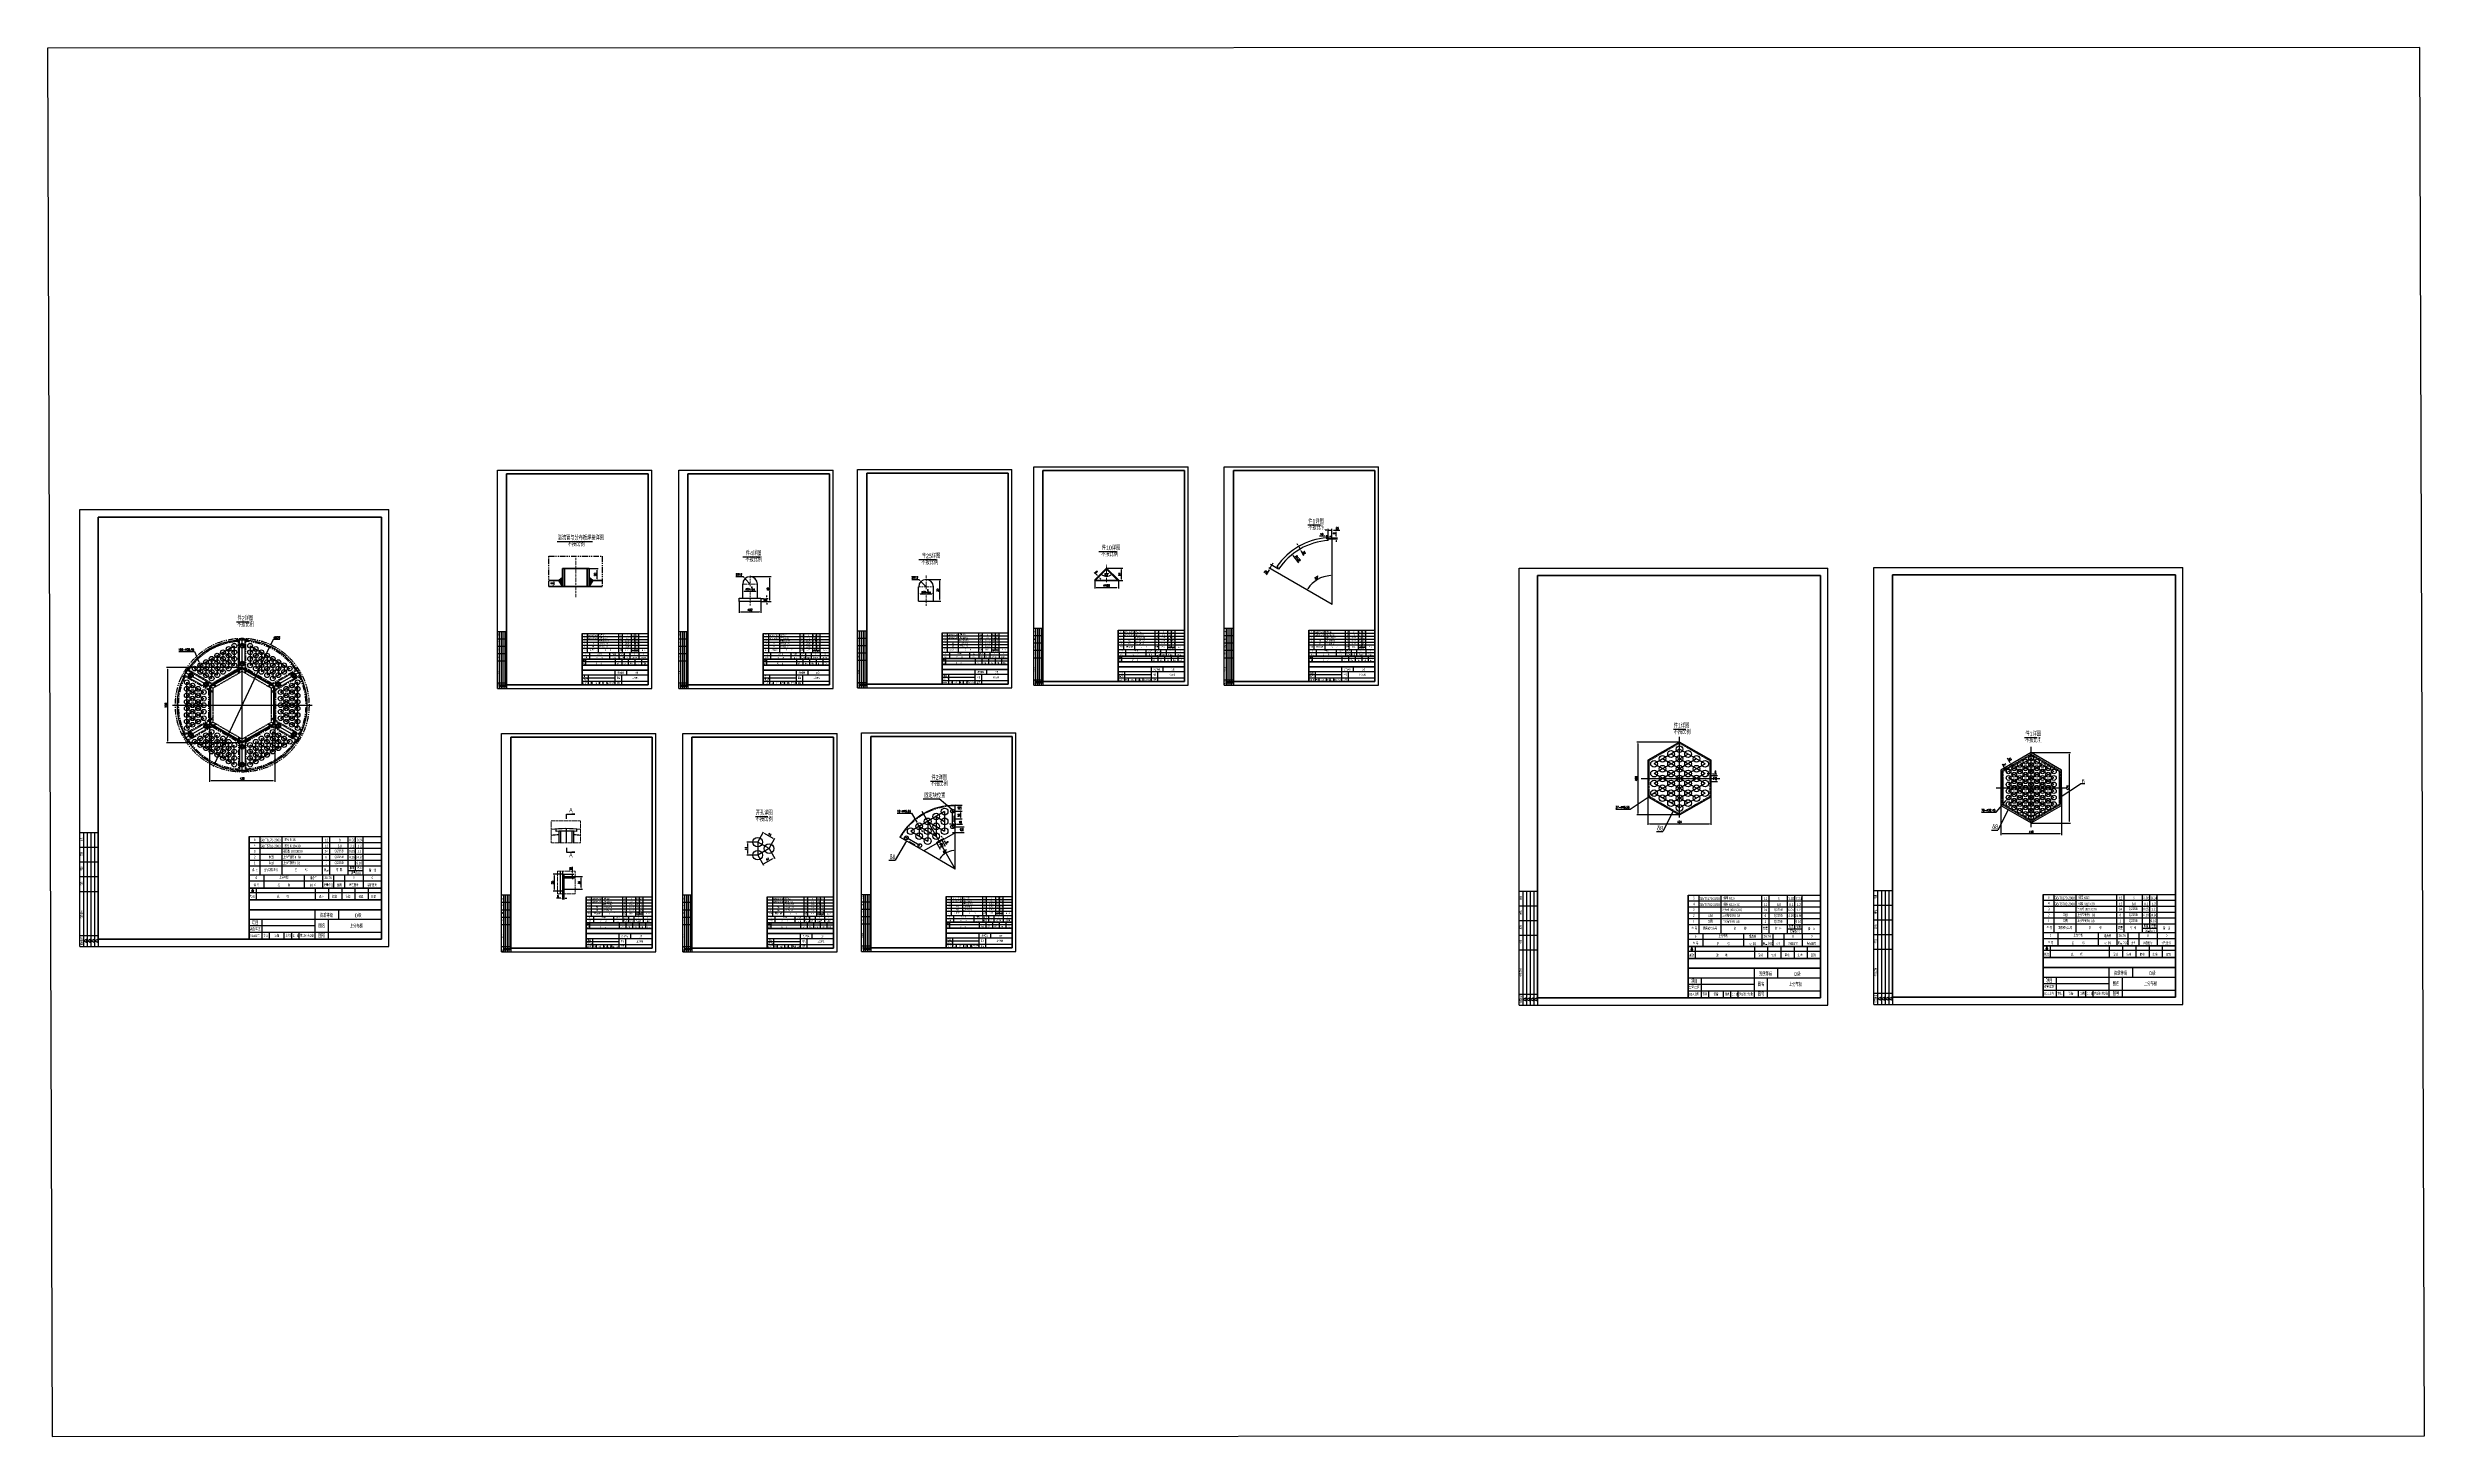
# Model space of a CAD drawing. Header units: millimetres. Extents: x 173791 to 206178, y -159089 to -143118.
# Drawn here: x 190180 to 206178, y -153303 to -143955 of the extents above; entities that cross this region are included whole.
import ezdxf
from ezdxf.enums import TextEntityAlignment as Align

# ---------------------------------------------------------------- set-up
doc = ezdxf.new("R2010")
doc.units = ezdxf.units.MM
for name, pattern in [('ACAD_ISO10W100', [18.7, 12, -3, 0.7, -3]), ('DASHED', [0.75, 0.5, -0.25]), ('PHANTOM', [2.5, 1.25, -0.25, 0.25, -0.25, 0.25, -0.25])]:
    doc.linetypes.add(name, pattern=pattern)
for name, color, linetype in [('1', 1, 'Continuous'), ('4虚线层', 6, 'DASHED'), ('9双点划线层', 6, 'PHANTOM')]:
    doc.layers.add(name, color=color, linetype=linetype)
for name, color, linetype, lineweight in [('5（双点划线）', 2, 'PHANTOM', 20), ('中心线', 1, 'ACAD_ISO10W100', 18), ('图层1', 4, 'Continuous', 35)]:
    doc.layers.add(name, color=color, linetype=linetype, lineweight=lineweight)
doc.styles.add('TH_GBDIM', font='romans.shx', dxfattribs={"width": 0.8, "bigfont": 'gbcbig.shx'})
doc.styles.add('样式 3.5', font='roms.shx', dxfattribs={"width": 0.7, "height": 3.5, "bigfont": 'hztxt.shx'})
doc.styles.add('样式 5', font='roms.shx', dxfattribs={"width": 0.67, "height": 5, "bigfont": 'hztxt.shx'})
doc.dimstyles.new('TH_GBDIM', dxfattribs={"dimtxt": 3.5, "dimasz": 2.5, "dimexe": 2, "dimexo": 0, "dimgap": 1.5, "dimtad": 1, "dimdec": 1, "dimzin": 0, "dimdsep": 46, "dimtxsty": 'TH_GBDIM', "dimcen": 2.5, "dimclrd": 130, "dimclre": 130, "dimclrt": 3, "dimadec": 0, "dimazin": 0, "dimtfac": 0.714286, "dimtdec": 1, "dimtmove": 0, "dimatfit": 3, "dimfxl": 0, "dimtzin": 0, "dimlwd": -1, "dimlwe": -1, "dimarcsym": 0})

# ---------------------------------------------------------------- blocks, each defined once
blk = doc.blocks.new('*D14')
at = {"color": 130, "transparency": 16777216}
blk.add_line((203531, -148700), (203796, -148700), dxfattribs=at)
at = {"color": 130, "linetype": 'Continuous', "transparency": 16777216}
for p, q in [((203788, -149164), (203788, -148710)), ((203531, -149174), (203796, -149174))]:
    blk.add_line(p, q, dxfattribs=at)
at = {"color": 130, "transparency": 16777216}
for points in [[(203786, -148710), (203789, -148710), (203788, -148700)], [(203786, -149164), (203789, -149164), (203788, -149174)]]:
    blk.add_solid(points, dxfattribs=at)
at = {"layer": 'Defpoints', "color": 0, "transparency": 16777216}
for p in [(203531, -148700), (203788, -148700), (203531, -149174)]:
    blk.add_point(p, dxfattribs=at)
at = {"color": 3, "transparency": 16777216, "insert": (203775, -148937), "char_height": 14, "attachment_point": 5, "rotation": 90, "style": 'TH_GBDIM', "bg_fill": 3, "box_fill_scale": 1.1, "bg_fill_color": 256, "bg_fill_true_color": 13158600, "bg_fill_transparency": 0}
blk.add_mtext('{474}{}{}', dxfattribs=at)
blk = doc.blocks.new('*D15')
at = {"color": 130, "transparency": 16777216}
blk.add_line((203326, -148937), (203326, -149255), dxfattribs=at)
at = {"color": 130, "linetype": 'Continuous', "transparency": 16777216}
for p, q in [((203736, -148937), (203736, -149255)), ((203726, -149247), (203336, -149247))]:
    blk.add_line(p, q, dxfattribs=at)
at = {"color": 130, "transparency": 16777216}
for points in [[(203336, -149245), (203336, -149248), (203326, -149247)], [(203726, -149245), (203726, -149248), (203736, -149247)]]:
    blk.add_solid(points, dxfattribs=at)
at = {"layer": 'Defpoints', "color": 0, "transparency": 16777216}
for p in [(203326, -148937), (203736, -148937), (203326, -149247)]:
    blk.add_point(p, dxfattribs=at)
at = {"color": 3, "transparency": 16777216, "insert": (203531, -149234), "char_height": 14, "attachment_point": 5, "style": 'TH_GBDIM', "bg_fill": 3, "box_fill_scale": 1.1, "bg_fill_color": 256, "bg_fill_true_color": 13158600, "bg_fill_transparency": 0}
blk.add_mtext('410', dxfattribs=at)
blk = doc.blocks.new('*D16')
at = {"color": 130, "linetype": 'Continuous', "transparency": 16777216}
for p, q in [((203390, -148770), (203371, -148737)), ((203400, -148787), (203395, -148779)), ((203408, -148782), (203393, -148791)), ((203405, -148796), (203410, -148805))]:
    blk.add_line(p, q, dxfattribs=at)
at = {"color": 130, "transparency": 16777216}
blk.add_line((203403, -148774), (203388, -148783), dxfattribs=at)
for points in [[(203391, -148769), (203388, -148771), (203395, -148779)], [(203406, -148795), (203403, -148797), (203400, -148787)]]:
    blk.add_solid(points, dxfattribs=at)
at = {"color": 3, "transparency": 16777216, "insert": (203389, -148743), "char_height": 14, "attachment_point": 5, "rotation": 300, "style": 'TH_GBDIM', "bg_fill": 3, "box_fill_scale": 1.1, "bg_fill_color": 256, "bg_fill_true_color": 13158600, "bg_fill_transparency": 0}
blk.add_mtext('10', dxfattribs=at)
at = {"layer": 'Defpoints', "color": 0, "transparency": 16777216}
for p in [(203395, -148779), (203403, -148774), (203408, -148782)]:
    blk.add_point(p, dxfattribs=at)
blk = doc.blocks.new('*D17')
at = {"color": 130, "linetype": 'Continuous', "transparency": 16777216}
for p, q in [((203352, -148803), (203337, -148778)), ((203370, -148811), (203353, -148820)), ((203360, -148816), (203357, -148812)), ((203365, -148825), (203370, -148834))]:
    blk.add_line(p, q, dxfattribs=at)
at = {"color": 130, "transparency": 16777216}
blk.add_line((203367, -148806), (203350, -148816), dxfattribs=at)
for points in [[(203354, -148802), (203351, -148804), (203357, -148812)], [(203366, -148824), (203363, -148826), (203360, -148816)]]:
    blk.add_solid(points, dxfattribs=at)
at = {"color": 3, "transparency": 16777216, "insert": (203354, -148780), "char_height": 14, "attachment_point": 5, "rotation": 300, "style": 'TH_GBDIM', "bg_fill": 3, "box_fill_scale": 1.1, "bg_fill_color": 256, "bg_fill_true_color": 13158600, "bg_fill_transparency": 0}
blk.add_mtext('5', dxfattribs=at)
at = {"layer": 'Defpoints', "color": 0, "transparency": 16777216}
for p in [(203357, -148812), (203367, -148806), (203370, -148811)]:
    blk.add_point(p, dxfattribs=at)
blk = doc.blocks.new('*D18')
at = {"color": 130, "transparency": 16777216}
blk.add_line((194960, -149302), (195000, -149233), dxfattribs=at)
at = {"color": 130, "linetype": 'Continuous', "transparency": 16777216}
for p, q in [((195063, -149279), (195005, -149245)), ((195036, -149346), (195076, -149277))]:
    blk.add_line(p, q, dxfattribs=at)
at = {"color": 130, "transparency": 16777216}
for points in [[(195005, -149243), (195004, -149246), (194996, -149240)], [(195064, -149277), (195063, -149280), (195072, -149284)]]:
    blk.add_solid(points, dxfattribs=at)
at = {"layer": 'Defpoints', "color": 0, "transparency": 16777216}
blk.add_point((195036, -149346), dxfattribs=at)
at = {"color": 3, "transparency": 16777216, "insert": (195041, -149251), "char_height": 14, "attachment_point": 5, "rotation": 330, "style": 'TH_GBDIM', "bg_fill": 3, "box_fill_scale": 1.1, "bg_fill_color": 256, "bg_fill_true_color": 13158600, "bg_fill_transparency": 0}
blk.add_mtext('{44}{}{}', dxfattribs=at)
at = {"layer": 'Defpoints', "color": 0, "transparency": 16777216}
for p in [(194996, -149240), (194960, -149302)]:
    blk.add_point(p, dxfattribs=at)
blk = doc.blocks.new('*D24')
at = {"color": 130, "transparency": 16777216}
blk.add_line((194960, -149302), (194886, -149302), dxfattribs=at)
at = {"color": 130, "linetype": 'Continuous', "transparency": 16777216}
for p, q in [((194960, -149390), (194886, -149390)), ((194894, -149380), (194894, -149312))]:
    blk.add_line(p, q, dxfattribs=at)
at = {"color": 130, "transparency": 16777216}
for points in [[(194892, -149312), (194896, -149312), (194894, -149302)], [(194892, -149380), (194896, -149380), (194894, -149390)]]:
    blk.add_solid(points, dxfattribs=at)
at = {"color": 3, "transparency": 16777216, "insert": (194881, -149346), "char_height": 14, "attachment_point": 5, "rotation": 90, "style": 'TH_GBDIM', "bg_fill": 3, "box_fill_scale": 1.1, "bg_fill_color": 256, "bg_fill_true_color": 13158600, "bg_fill_transparency": 0}
blk.add_mtext('{44}{}{}', dxfattribs=at)
at = {"layer": 'Defpoints', "color": 0, "transparency": 16777216}
for p in [(194894, -149302), (194960, -149302), (194960, -149390)]:
    blk.add_point(p, dxfattribs=at)
blk = doc.blocks.new('*D25')
at = {"color": 130, "linetype": 'Continuous', "transparency": 16777216}
for p, q in [((194960, -149390), (194999, -149458)), ((195003, -149446), (195062, -149412))]:
    blk.add_line(p, q, dxfattribs=at)
at = {"color": 130, "transparency": 16777216}
blk.add_line((195036, -149346), (195075, -149414), dxfattribs=at)
for points in [[(195061, -149411), (195063, -149414), (195071, -149407)], [(195003, -149445), (195004, -149448), (194995, -149451)]]:
    blk.add_solid(points, dxfattribs=at)
at = {"color": 3, "transparency": 16777216, "insert": (195026, -149418), "char_height": 14, "attachment_point": 5, "rotation": 30, "style": 'TH_GBDIM', "bg_fill": 3, "box_fill_scale": 1.1, "bg_fill_color": 256, "bg_fill_true_color": 13158600, "bg_fill_transparency": 0}
blk.add_mtext('{44}{}{}', dxfattribs=at)
at = {"layer": 'Defpoints', "color": 0, "transparency": 16777216}
for p in [(194960, -149390), (195036, -149346), (195071, -149407)]:
    blk.add_point(p, dxfattribs=at)
blk = doc.blocks.new('*D19')
at = {"color": 130, "linetype": 'Continuous', "transparency": 16777216}
for p, q in [((203197, -149101), (203295, -149101)), ((203295, -149101), (203362, -149023)), ((203389, -148991), (203368, -149015)), ((203396, -148983), (203402, -148976))]:
    blk.add_line(p, q, dxfattribs=at)
at = {"color": 130, "transparency": 16777216}
blk.add_solid([(203394, -148982), (203397, -148984), (203389, -148991)], dxfattribs=at)
at = {"layer": 'Defpoints', "color": 0, "transparency": 16777216}
for p in [(203368, -149015), (203389, -148991)]:
    blk.add_point(p, dxfattribs=at)
at = {"color": 3, "transparency": 16777216, "insert": (203243, -149088), "char_height": 14, "attachment_point": 5, "style": 'TH_GBDIM', "bg_fill": 3, "box_fill_scale": 1.1, "bg_fill_color": 256, "bg_fill_true_color": 13158600, "bg_fill_transparency": 0}
blk.add_mtext('{70-%%c32.45}{}{}', dxfattribs=at)
at = {"color": 130, "transparency": 16777216}
blk.add_solid([(203361, -149022), (203363, -149024), (203368, -149015)], dxfattribs=at)
blk = doc.blocks.new('*D20')
at = {"color": 130, "linetype": 'Continuous', "transparency": 16777216}
for p, q in [((191698, -147939), (191681, -147976)), ((191743, -147939), (191698, -147939)), ((191299, -148786), (191295, -148795))]:
    blk.add_line(p, q, dxfattribs=at)
at = {"color": 130, "transparency": 16777216}
blk.add_solid([(191298, -148786), (191301, -148787), (191304, -148777)], dxfattribs=at)
at = {"layer": 'Defpoints', "color": 0, "transparency": 16777216}
blk.add_point((191304, -148777), dxfattribs=at)
at = {"color": 3, "transparency": 16777216, "insert": (191724, -147926), "char_height": 14, "attachment_point": 5, "style": 'TH_GBDIM', "bg_fill": 3, "box_fill_scale": 1.1, "bg_fill_color": 256, "bg_fill_true_color": 13158600, "bg_fill_transparency": 0}
blk.add_mtext('∅876', dxfattribs=at)
at = {"color": 130, "linetype": 'Continuous', "transparency": 16777216}
blk.add_line((191304, -148777), (191677, -147985), dxfattribs=at)
at = {"color": 130, "transparency": 16777216}
blk.add_solid([(191680, -147975), (191683, -147976), (191677, -147985)], dxfattribs=at)
at = {"layer": 'Defpoints', "color": 0, "transparency": 16777216}
blk.add_point((191677, -147985), dxfattribs=at)
blk = doc.blocks.new('*D21')
at = {"color": 130, "transparency": 16777216}
blk.add_line((191490, -148128), (190981, -148128), dxfattribs=at)
at = {"color": 130, "linetype": 'Continuous', "transparency": 16777216}
for p, q in [((190989, -148624), (190989, -148138)), ((191490, -148634), (190981, -148634))]:
    blk.add_line(p, q, dxfattribs=at)
at = {"color": 130, "transparency": 16777216}
for points in [[(190988, -148138), (190991, -148138), (190989, -148128)], [(190988, -148624), (190991, -148624), (190989, -148634)]]:
    blk.add_solid(points, dxfattribs=at)
at = {"layer": 'Defpoints', "color": 0, "transparency": 16777216}
for p in [(190989, -148128), (191490, -148128), (191490, -148634)]:
    blk.add_point(p, dxfattribs=at)
at = {"color": 3, "transparency": 16777216, "insert": (190976, -148381), "char_height": 14, "attachment_point": 5, "rotation": 90, "style": 'TH_GBDIM', "bg_fill": 3, "box_fill_scale": 1.1, "bg_fill_color": 256, "bg_fill_true_color": 13158600, "bg_fill_transparency": 0}
blk.add_mtext('506', dxfattribs=at)
blk = doc.blocks.new('*D22')
at = {"color": 130, "linetype": 'Continuous', "transparency": 16777216}
for p, q in [((191271, -148381), (191271, -148896)), ((191281, -148888), (191699, -148888))]:
    blk.add_line(p, q, dxfattribs=at)
at = {"color": 130, "transparency": 16777216}
blk.add_line((191709, -148381), (191709, -148896), dxfattribs=at)
for points in [[(191281, -148886), (191281, -148889), (191271, -148888)], [(191699, -148886), (191699, -148889), (191709, -148888)]]:
    blk.add_solid(points, dxfattribs=at)
at = {"layer": 'Defpoints', "color": 0, "transparency": 16777216}
for p in [(191271, -148381), (191709, -148381), (191709, -148888)]:
    blk.add_point(p, dxfattribs=at)
at = {"color": 3, "transparency": 16777216, "insert": (191490, -148875), "char_height": 14, "attachment_point": 5, "style": 'TH_GBDIM', "bg_fill": 3, "box_fill_scale": 1.1, "bg_fill_color": 256, "bg_fill_true_color": 13158600, "bg_fill_transparency": 0}
blk.add_mtext('438', dxfattribs=at)
blk = doc.blocks.new('*D23')
at = {"color": 130, "linetype": 'Continuous', "transparency": 16777216}
for p, q in [((191063, -148020), (191169, -148020)), ((191169, -148020), (191198, -148089)), ((191215, -148128), (191202, -148098)), ((191218, -148137), (191222, -148146))]:
    blk.add_line(p, q, dxfattribs=at)
at = {"color": 130, "transparency": 16777216}
blk.add_solid([(191220, -148136), (191217, -148138), (191215, -148128)], dxfattribs=at)
at = {"layer": 'Defpoints', "color": 0, "transparency": 16777216}
for p in [(191202, -148098), (191215, -148128)]:
    blk.add_point(p, dxfattribs=at)
at = {"color": 3, "transparency": 16777216, "insert": (191113, -148007), "char_height": 14, "attachment_point": 5, "style": 'TH_GBDIM', "bg_fill": 3, "box_fill_scale": 1.1, "bg_fill_color": 256, "bg_fill_true_color": 13158600, "bg_fill_transparency": 0}
blk.add_mtext('{156-%%c32.45}{}{}', dxfattribs=at)
at = {"color": 130, "transparency": 16777216}
blk.add_solid([(191200, -148088), (191197, -148090), (191202, -148098)], dxfattribs=at)
blk = doc.blocks.new('*D36')
at = {"color": 130, "transparency": 16777216}
blk.add_line((193645, -149518), (193584, -149518), dxfattribs=at)
at = {"color": 130, "linetype": 'Continuous', "transparency": 16777216}
for p, q in [((193592, -149622), (193592, -149528)), ((193645, -149632), (193584, -149632))]:
    blk.add_line(p, q, dxfattribs=at)
at = {"color": 130, "transparency": 16777216}
for points in [[(193591, -149528), (193594, -149528), (193592, -149518)], [(193591, -149622), (193594, -149622), (193592, -149632)]]:
    blk.add_solid(points, dxfattribs=at)
at = {"color": 3, "transparency": 16777216, "insert": (193579, -149575), "char_height": 14, "attachment_point": 5, "rotation": 90, "style": 'TH_GBDIM', "bg_fill": 3, "box_fill_scale": 1.1, "bg_fill_color": 256, "bg_fill_true_color": 13158600, "bg_fill_transparency": 0}
blk.add_mtext('{55}{}{}', dxfattribs=at)
at = {"layer": 'Defpoints', "color": 0, "transparency": 16777216}
for p in [(193592, -149518), (193645, -149518), (193645, -149632)]:
    blk.add_point(p, dxfattribs=at)
blk = doc.blocks.new('*D37')
at = {"color": 130, "transparency": 16777216}
blk.add_line((193731, -149533), (193780, -149533), dxfattribs=at)
at = {"color": 130, "linetype": 'Continuous', "transparency": 16777216}
for p, q in [((193772, -149609), (193772, -149543)), ((193731, -149619), (193780, -149619))]:
    blk.add_line(p, q, dxfattribs=at)
at = {"color": 130, "transparency": 16777216}
for points in [[(193771, -149543), (193774, -149543), (193772, -149533)], [(193771, -149609), (193774, -149609), (193772, -149619)]]:
    blk.add_solid(points, dxfattribs=at)
at = {"color": 3, "transparency": 16777216, "insert": (193759, -149576), "char_height": 14, "attachment_point": 5, "rotation": 90, "style": 'TH_GBDIM', "bg_fill": 3, "box_fill_scale": 1.1, "bg_fill_color": 256, "bg_fill_true_color": 13158600, "bg_fill_transparency": 0}
blk.add_mtext('{35}{}{}', dxfattribs=at)
at = {"layer": 'Defpoints', "color": 0, "transparency": 16777216}
for p in [(193731, -149533), (193772, -149533), (193731, -149619)]:
    blk.add_point(p, dxfattribs=at)
blk = doc.blocks.new('*D38')
at = {"color": 130, "transparency": 16777216}
blk.add_line((193655, -149518), (193722, -149518), dxfattribs=at)
at = {"color": 130, "linetype": 'Continuous', "transparency": 16777216}
for p, q in [((193655, -149533), (193722, -149533)), ((193714, -149508), (193714, -149468)), ((193714, -149533), (193714, -149518)), ((193714, -149543), (193714, -149553))]:
    blk.add_line(p, q, dxfattribs=at)
at = {"color": 130, "transparency": 16777216}
for points in [[(193712, -149508), (193715, -149508), (193714, -149518)], [(193712, -149543), (193715, -149543), (193714, -149533)]]:
    blk.add_solid(points, dxfattribs=at)
at = {"color": 3, "transparency": 16777216, "insert": (193701, -149483), "char_height": 14, "attachment_point": 5, "rotation": 90, "style": 'TH_GBDIM', "bg_fill": 3, "box_fill_scale": 1.1, "bg_fill_color": 256, "bg_fill_true_color": 13158600, "bg_fill_transparency": 0}
blk.add_mtext('{10}{}{}', dxfattribs=at)
at = {"layer": 'Defpoints', "color": 0, "transparency": 16777216}
for p in [(193655, -149518), (193655, -149533), (193714, -149518)]:
    blk.add_point(p, dxfattribs=at)
blk = doc.blocks.new('*D39')
at = {"color": 130, "linetype": 'Continuous', "transparency": 16777216}
for p, q in [((193635, -149680), (193605, -149680)), ((193655, -149680), (193645, -149680)), ((193655, -149632), (193655, -149688)), ((193665, -149680), (193675, -149680))]:
    blk.add_line(p, q, dxfattribs=at)
at = {"color": 130, "transparency": 16777216}
blk.add_line((193645, -149632), (193645, -149688), dxfattribs=at)
for points in [[(193635, -149679), (193635, -149682), (193645, -149680)], [(193665, -149679), (193665, -149682), (193655, -149680)]]:
    blk.add_solid(points, dxfattribs=at)
at = {"color": 3, "transparency": 16777216, "insert": (193615, -149667), "char_height": 14, "attachment_point": 5, "style": 'TH_GBDIM', "bg_fill": 3, "box_fill_scale": 1.1, "bg_fill_color": 256, "bg_fill_true_color": 13158600, "bg_fill_transparency": 0}
blk.add_mtext('{6}{}{}', dxfattribs=at)
at = {"layer": 'Defpoints', "color": 0, "transparency": 16777216}
for p in [(193645, -149632), (193645, -149680), (193655, -149632)]:
    blk.add_point(p, dxfattribs=at)
blk = doc.blocks.new('*D40')
at = {"color": 130, "linetype": 'Continuous', "transparency": 16777216}
for p, q in [((198596, -147304), (198591, -147295)), ((198611, -147307), (198594, -147316)), ((198601, -147313), (198610, -147330)), ((198615, -147339), (198634, -147374))]:
    blk.add_line(p, q, dxfattribs=at)
at = {"color": 130, "transparency": 16777216}
blk.add_line((198620, -147325), (198603, -147334), dxfattribs=at)
for points in [[(198597, -147303), (198595, -147305), (198601, -147313)], [(198617, -147338), (198614, -147340), (198610, -147330)]]:
    blk.add_solid(points, dxfattribs=at)
at = {"color": 3, "transparency": 16777216, "insert": (198638, -147355), "char_height": 14, "attachment_point": 5, "rotation": 298.4633, "style": 'TH_GBDIM', "bg_fill": 3, "box_fill_scale": 1.1, "bg_fill_color": 256, "bg_fill_true_color": 13158600, "bg_fill_transparency": 0}
blk.add_mtext('20', dxfattribs=at)
at = {"layer": 'Defpoints', "color": 0, "transparency": 16777216}
for p in [(198610, -147330), (198611, -147307), (198620, -147325)]:
    blk.add_point(p, dxfattribs=at)
blk = doc.blocks.new('*D41')
at = {"color": 130, "linetype": 'Continuous', "transparency": 16777216}
for p, q in [((198790, -147202), (198780, -147202)), ((198800, -147261), (198800, -147194)), ((198800, -147202), (198825, -147202)), ((198835, -147202), (198877, -147202))]:
    blk.add_line(p, q, dxfattribs=at)
at = {"color": 130, "transparency": 16777216}
blk.add_line((198825, -147261), (198825, -147194), dxfattribs=at)
for points in [[(198790, -147201), (198790, -147204), (198800, -147202)], [(198835, -147201), (198835, -147204), (198825, -147202)]]:
    blk.add_solid(points, dxfattribs=at)
at = {"color": 3, "transparency": 16777216, "insert": (198861, -147189), "char_height": 14, "attachment_point": 5, "style": 'TH_GBDIM', "bg_fill": 3, "box_fill_scale": 1.1, "bg_fill_color": 256, "bg_fill_true_color": 13158600, "bg_fill_transparency": 0}
blk.add_mtext('{25}{}{}', dxfattribs=at)
at = {"layer": 'Defpoints', "color": 0, "transparency": 16777216}
for p in [(198800, -147261), (198825, -147202), (198825, -147261)]:
    blk.add_point(p, dxfattribs=at)
blk = doc.blocks.new('*D46')
at = {"color": 130, "linetype": 'Continuous', "transparency": 16777216}
for p, q in [((198402, -147470), (198382, -147504)), ((198419, -147439), (198407, -147461)), ((198466, -147466), (198412, -147435)), ((198424, -147431), (198429, -147422))]:
    blk.add_line(p, q, dxfattribs=at)
at = {"color": 130, "transparency": 16777216}
blk.add_line((198454, -147488), (198400, -147457), dxfattribs=at)
for points in [[(198400, -147469), (198403, -147470), (198407, -147461)], [(198423, -147430), (198426, -147431), (198419, -147439)]]:
    blk.add_solid(points, dxfattribs=at)
at = {"color": 3, "transparency": 16777216, "insert": (198378, -147485), "char_height": 14, "attachment_point": 5, "rotation": 60, "style": 'TH_GBDIM', "bg_fill": 3, "box_fill_scale": 1.1, "bg_fill_color": 256, "bg_fill_true_color": 13158600, "bg_fill_transparency": 0}
blk.add_mtext('25', dxfattribs=at)
at = {"layer": 'Defpoints', "color": 0, "transparency": 16777216}
for p in [(198407, -147461), (198454, -147488), (198466, -147466)]:
    blk.add_point(p, dxfattribs=at)
blk = doc.blocks.new('*D42')
at = {"color": 130, "linetype": 'Continuous', "transparency": 16777216}
for p, q in [((198780, -147244), (198742, -147244)), ((198800, -147244), (198790, -147244)), ((198800, -147261), (198800, -147236)), ((198810, -147244), (198820, -147244))]:
    blk.add_line(p, q, dxfattribs=at)
at = {"color": 130, "transparency": 16777216}
blk.add_line((198790, -147261), (198790, -147236), dxfattribs=at)
for points in [[(198780, -147242), (198780, -147246), (198790, -147244)], [(198810, -147242), (198810, -147246), (198800, -147244)]]:
    blk.add_solid(points, dxfattribs=at)
at = {"color": 3, "transparency": 16777216, "insert": (198756, -147231), "char_height": 14, "attachment_point": 5, "style": 'TH_GBDIM', "bg_fill": 3, "box_fill_scale": 1.1, "bg_fill_color": 256, "bg_fill_true_color": 13158600, "bg_fill_transparency": 0}
blk.add_mtext('10', dxfattribs=at)
at = {"layer": 'Defpoints', "color": 0, "transparency": 16777216}
for p in [(198790, -147244), (198790, -147261), (198800, -147261)]:
    blk.add_point(p, dxfattribs=at)
blk = doc.blocks.new('*D43')
at = {"color": 130, "transparency": 16777216}
blk.add_line((198790, -147254), (198862, -147254), dxfattribs=at)
at = {"color": 130, "linetype": 'Continuous', "transparency": 16777216}
for p, q in [((198790, -147262), (198862, -147262)), ((198854, -147244), (198854, -147215)), ((198854, -147262), (198854, -147254)), ((198854, -147272), (198854, -147282))]:
    blk.add_line(p, q, dxfattribs=at)
at = {"color": 130, "transparency": 16777216}
for points in [[(198853, -147244), (198856, -147244), (198854, -147254)], [(198853, -147272), (198856, -147272), (198854, -147262)]]:
    blk.add_solid(points, dxfattribs=at)
at = {"color": 3, "transparency": 16777216, "insert": (198841, -147224), "char_height": 14, "attachment_point": 5, "rotation": 90, "style": 'TH_GBDIM', "bg_fill": 3, "box_fill_scale": 1.1, "bg_fill_color": 256, "bg_fill_true_color": 13158600, "bg_fill_transparency": 0}
blk.add_mtext('8', dxfattribs=at)
at = {"layer": 'Defpoints', "color": 0, "transparency": 16777216}
for p in [(198790, -147254), (198790, -147262), (198854, -147254)]:
    blk.add_point(p, dxfattribs=at)
blk = doc.blocks.new('*D44')
at = {"color": 130, "linetype": 'Continuous', "transparency": 16777216}
blk.add_line((198602, -147422), (198563, -147374), dxfattribs=at)
at = {"layer": 'Defpoints', "color": 0, "transparency": 16777216}
blk.add_point((198825, -147703), dxfattribs=at)
at = {"color": 3, "transparency": 16777216, "insert": (198596, -147394), "char_height": 14, "attachment_point": 5, "rotation": 308.6007, "style": 'TH_GBDIM', "bg_fill": 3, "box_fill_scale": 1.1, "bg_fill_color": 256, "bg_fill_true_color": 13158600, "bg_fill_transparency": 0}
blk.add_mtext('R430', dxfattribs=at)
at = {"color": 130, "transparency": 16777216}
blk.add_solid([(198565, -147373), (198562, -147375), (198557, -147367)], dxfattribs=at)
at = {"layer": 'Defpoints', "color": 0, "transparency": 16777216}
blk.add_point((198557, -147367), dxfattribs=at)
blk = doc.blocks.new('*D45')
at = {"color": 130, "linetype": 'Continuous', "transparency": 16777216}
blk.add_arc((198825, -147703), 194, 92.9538, 147.0462, dxfattribs=at)
at = {"color": 130, "transparency": 16777216}
for points in [[(198664, -147598), (198661, -147596), (198657, -147606)], [(198815, -147507), (198815, -147511), (198825, -147509)]]:
    blk.add_solid(points, dxfattribs=at)
at = {"layer": 'Defpoints', "color": 0, "transparency": 16777216}
for p in [(198825, -147253), (198443, -147482), (198825, -147703), (198825, -147703)]:
    blk.add_point(p, dxfattribs=at)
at = {"color": 3, "transparency": 16777216, "insert": (198722, -147523), "char_height": 14, "attachment_point": 5, "rotation": 30, "style": 'TH_GBDIM', "bg_fill": 3, "box_fill_scale": 1.1, "bg_fill_color": 256, "bg_fill_true_color": 13158600, "bg_fill_transparency": 0}
blk.add_mtext('60°', dxfattribs=at)
at = {"layer": 'Defpoints', "color": 0, "transparency": 16777216}
blk.add_point((198759, -147520), dxfattribs=at)
blk = doc.blocks.new('*D69')
at = {"color": 130, "transparency": 16777216}
blk.add_line((193826, -147462), (193887, -147462), dxfattribs=at)
at = {"color": 130, "linetype": 'Continuous', "transparency": 16777216}
for p, q in [((193879, -147531), (193879, -147472)), ((193851, -147541), (193887, -147541))]:
    blk.add_line(p, q, dxfattribs=at)
at = {"color": 130, "transparency": 16777216}
for points in [[(193878, -147472), (193881, -147472), (193879, -147462)], [(193878, -147531), (193881, -147531), (193879, -147541)]]:
    blk.add_solid(points, dxfattribs=at)
at = {"color": 3, "transparency": 16777216, "insert": (193866, -147502), "char_height": 14, "attachment_point": 5, "rotation": 90, "style": 'TH_GBDIM', "bg_fill": 3, "box_fill_scale": 1.1, "bg_fill_color": 256, "bg_fill_true_color": 13158600, "bg_fill_transparency": 0}
blk.add_mtext('{20}{}{}', dxfattribs=at)
at = {"layer": 'Defpoints', "color": 0, "transparency": 16777216}
for p in [(193826, -147462), (193879, -147462), (193851, -147541)]:
    blk.add_point(p, dxfattribs=at)
blk = doc.blocks.new('*D70')
at = {"color": 130, "linetype": 'Continuous', "transparency": 16777216}
for p, q in [((193587, -147541), (193579, -147541)), ((193587, -147551), (193587, -147571))]:
    blk.add_line(p, q, dxfattribs=at)
at = {"color": 130, "transparency": 16777216}
blk.add_line((193587, -147581), (193579, -147581), dxfattribs=at)
for points in [[(193586, -147551), (193589, -147551), (193587, -147541)], [(193586, -147571), (193589, -147571), (193587, -147581)]]:
    blk.add_solid(points, dxfattribs=at)
at = {"color": 3, "transparency": 16777216, "insert": (193574, -147561), "char_height": 14, "attachment_point": 5, "rotation": 90, "style": 'TH_GBDIM', "bg_fill": 3, "box_fill_scale": 1.1, "bg_fill_color": 256, "bg_fill_true_color": 13158600, "bg_fill_transparency": 0}
blk.add_mtext('{8}{}{}', dxfattribs=at)
at = {"layer": 'Defpoints', "color": 0, "transparency": 16777216}
for p in [(193587, -147541), (193587, -147581), (193587, -147581)]:
    blk.add_point(p, dxfattribs=at)
blk = doc.blocks.new('*D71')
at = {"color": 130, "linetype": 'Continuous', "transparency": 16777216}
for p, q in [((194835, -147684), (194835, -147760)), ((194845, -147752), (194972, -147752))]:
    blk.add_line(p, q, dxfattribs=at)
at = {"color": 130, "transparency": 16777216}
blk.add_line((194982, -147684), (194982, -147760), dxfattribs=at)
for points in [[(194845, -147750), (194845, -147753), (194835, -147752)], [(194972, -147750), (194972, -147753), (194982, -147752)]]:
    blk.add_solid(points, dxfattribs=at)
at = {"color": 3, "transparency": 16777216, "insert": (194909, -147739), "char_height": 14, "attachment_point": 5, "style": 'TH_GBDIM', "bg_fill": 3, "box_fill_scale": 1.1, "bg_fill_color": 256, "bg_fill_true_color": 13158600, "bg_fill_transparency": 0}
blk.add_mtext('{%%c32}{}{}', dxfattribs=at)
at = {"layer": 'Defpoints', "color": 0, "transparency": 16777216}
for p in [(194835, -147684), (194982, -147684), (194982, -147752)]:
    blk.add_point(p, dxfattribs=at)
blk = doc.blocks.new('*D72')
at = {"color": 130, "linetype": 'Continuous', "transparency": 16777216}
for p, q in [((194859, -147614), (194859, -147606)), ((194869, -147614), (194948, -147614))]:
    blk.add_line(p, q, dxfattribs=at)
at = {"color": 130, "transparency": 16777216}
blk.add_line((194958, -147614), (194958, -147606), dxfattribs=at)
for points in [[(194869, -147612), (194869, -147615), (194859, -147614)], [(194948, -147612), (194948, -147615), (194958, -147614)]]:
    blk.add_solid(points, dxfattribs=at)
at = {"color": 3, "transparency": 16777216, "insert": (194909, -147596), "char_height": 14, "attachment_point": 5, "style": 'TH_GBDIM', "bg_fill": 3, "box_fill_scale": 1.1, "bg_fill_color": 256, "bg_fill_true_color": 13158600, "bg_fill_transparency": 0}
blk.add_mtext('{%%c24}{}{\\H0.7143x;\\S 0^ -0.6;}', dxfattribs=at)
at = {"layer": 'Defpoints', "color": 0, "transparency": 16777216}
for p in [(194859, -147614), (194958, -147614), (194958, -147614)]:
    blk.add_point(p, dxfattribs=at)
blk = doc.blocks.new('*D73')
at = {"color": 130, "linetype": 'Continuous', "transparency": 16777216}
for p, q in [((195022, -147652), (195022, -147642)), ((194982, -147684), (195030, -147684)), ((195022, -147684), (195022, -147662)), ((195022, -147694), (195022, -147704))]:
    blk.add_line(p, q, dxfattribs=at)
at = {"color": 130, "transparency": 16777216}
blk.add_line((194982, -147662), (195030, -147662), dxfattribs=at)
for points in [[(195020, -147652), (195023, -147652), (195022, -147662)], [(195020, -147694), (195023, -147694), (195022, -147684)]]:
    blk.add_solid(points, dxfattribs=at)
at = {"color": 3, "transparency": 16777216, "insert": (195009, -147673), "char_height": 14, "attachment_point": 5, "rotation": 90, "style": 'TH_GBDIM', "bg_fill": 3, "box_fill_scale": 1.1, "bg_fill_color": 256, "bg_fill_true_color": 13158600, "bg_fill_transparency": 0}
blk.add_mtext('{8}{}{}', dxfattribs=at)
at = {"layer": 'Defpoints', "color": 0, "transparency": 16777216}
for p in [(194982, -147662), (194982, -147684), (195022, -147662)]:
    blk.add_point(p, dxfattribs=at)
blk = doc.blocks.new('*D74')
at = {"color": 130, "transparency": 16777216}
blk.add_line((194909, -147516), (195050, -147516), dxfattribs=at)
at = {"color": 130, "linetype": 'Continuous', "transparency": 16777216}
for p, q in [((195042, -147674), (195042, -147526)), ((194982, -147684), (195050, -147684))]:
    blk.add_line(p, q, dxfattribs=at)
at = {"color": 130, "transparency": 16777216}
for points in [[(195041, -147526), (195044, -147526), (195042, -147516)], [(195041, -147674), (195044, -147674), (195042, -147684)]]:
    blk.add_solid(points, dxfattribs=at)
at = {"layer": 'Defpoints', "color": 0, "transparency": 16777216}
blk.add_point((194909, -147516), dxfattribs=at)
at = {"color": 3, "transparency": 16777216, "insert": (195029, -147600), "char_height": 14, "attachment_point": 5, "rotation": 90, "style": 'TH_GBDIM', "bg_fill": 3, "box_fill_scale": 1.1, "bg_fill_color": 256, "bg_fill_true_color": 13158600, "bg_fill_transparency": 0}
blk.add_mtext('{40}{}{}', dxfattribs=at)
at = {"layer": 'Defpoints', "color": 0, "transparency": 16777216}
for p in [(195042, -147516), (194982, -147684)]:
    blk.add_point(p, dxfattribs=at)
blk = doc.blocks.new('*D75')
at = {"color": 130, "linetype": 'Continuous', "transparency": 16777216}
for p, q in [((194813, -147515), (194861, -147515)), ((194861, -147515), (194868, -147522))]:
    blk.add_line(p, q, dxfattribs=at)
at = {"color": 3, "transparency": 16777216, "insert": (194834, -147502), "char_height": 14, "attachment_point": 5, "style": 'TH_GBDIM', "bg_fill": 3, "box_fill_scale": 1.1, "bg_fill_color": 256, "bg_fill_true_color": 13158600, "bg_fill_transparency": 0}
blk.add_mtext('{SR12}{}{}', dxfattribs=at)
at = {"color": 130, "linetype": 'Continuous', "transparency": 16777216}
blk.add_line((194909, -147566), (194875, -147530), dxfattribs=at)
at = {"color": 130, "transparency": 16777216}
blk.add_solid([(194869, -147521), (194867, -147523), (194875, -147530)], dxfattribs=at)
at = {"layer": 'Defpoints', "color": 0, "transparency": 16777216}
for p in [(194875, -147530), (194909, -147566)]:
    blk.add_point(p, dxfattribs=at)
blk = doc.blocks.new('*D77')
at = {"color": 130, "linetype": 'Continuous', "transparency": 16777216}
blk.add_arc((197308, -147458), 56, 235.2452, 304.7548, dxfattribs=at)
at = {"color": 130, "transparency": 16777216}
for points in [[(197275, -147505), (197277, -147503), (197268, -147498)], [(197339, -147503), (197341, -147505), (197348, -147498)]]:
    blk.add_solid(points, dxfattribs=at)
at = {"color": 3, "transparency": 16777216, "insert": (197308, -147501), "char_height": 14, "attachment_point": 5, "style": 'TH_GBDIM', "bg_fill": 3, "box_fill_scale": 1.1, "bg_fill_color": 256, "bg_fill_true_color": 13158600, "bg_fill_transparency": 0}
blk.add_mtext('90°', dxfattribs=at)
at = {"layer": 'Defpoints', "color": 0, "transparency": 16777216}
for p in [(197308, -147458), (197308, -147458), (197228, -147538), (197293, -147512), (197388, -147538)]:
    blk.add_point(p, dxfattribs=at)
blk = doc.blocks.new('*D78')
at = {"color": 130, "linetype": 'Continuous', "transparency": 16777216}
for p, q in [((197228, -147538), (197228, -147596)), ((197238, -147588), (197378, -147588))]:
    blk.add_line(p, q, dxfattribs=at)
at = {"color": 130, "transparency": 16777216}
blk.add_line((197388, -147538), (197388, -147596), dxfattribs=at)
for points in [[(197238, -147587), (197238, -147590), (197228, -147588)], [(197378, -147587), (197378, -147590), (197388, -147588)]]:
    blk.add_solid(points, dxfattribs=at)
at = {"color": 3, "transparency": 16777216, "insert": (197308, -147575), "char_height": 14, "attachment_point": 5, "style": 'TH_GBDIM', "bg_fill": 3, "box_fill_scale": 1.1, "bg_fill_color": 256, "bg_fill_true_color": 13158600, "bg_fill_transparency": 0}
blk.add_mtext('{%%c160}{}{}', dxfattribs=at)
at = {"layer": 'Defpoints', "color": 0, "transparency": 16777216}
for p in [(197228, -147538), (197388, -147538), (197388, -147588)]:
    blk.add_point(p, dxfattribs=at)
blk = doc.blocks.new('*D79')
at = {"color": 130, "transparency": 16777216}
blk.add_line((197308, -147458), (197417, -147458), dxfattribs=at)
at = {"color": 130, "linetype": 'Continuous', "transparency": 16777216}
for p, q in [((197409, -147532), (197409, -147468)), ((197308, -147542), (197417, -147542))]:
    blk.add_line(p, q, dxfattribs=at)
at = {"color": 130, "transparency": 16777216}
for points in [[(197407, -147468), (197411, -147468), (197409, -147458)], [(197407, -147532), (197411, -147532), (197409, -147542)]]:
    blk.add_solid(points, dxfattribs=at)
at = {"color": 3, "transparency": 16777216, "insert": (197396, -147500), "char_height": 14, "attachment_point": 5, "rotation": 90, "style": 'TH_GBDIM', "bg_fill": 3, "box_fill_scale": 1.1, "bg_fill_color": 256, "bg_fill_true_color": 13158600, "bg_fill_transparency": 0}
blk.add_mtext('84', dxfattribs=at)
at = {"layer": 'Defpoints', "color": 0, "transparency": 16777216}
for p in [(197308, -147458), (197409, -147458), (197308, -147542)]:
    blk.add_point(p, dxfattribs=at)
blk = doc.blocks.new('*D80')
at = {"color": 130, "linetype": 'Continuous', "transparency": 16777216}
for p, q in [((197245, -147507), (197224, -147487)), ((197256, -147518), (197250, -147524)), ((197256, -147518), (197252, -147514)), ((197263, -147526), (197270, -147533))]:
    blk.add_line(p, q, dxfattribs=at)
at = {"color": 130, "transparency": 16777216}
blk.add_line((197252, -147514), (197246, -147520), dxfattribs=at)
for points in [[(197246, -147506), (197243, -147508), (197252, -147514)], [(197264, -147524), (197262, -147527), (197256, -147518)]]:
    blk.add_solid(points, dxfattribs=at)
at = {"color": 3, "transparency": 16777216, "insert": (197240, -147484), "char_height": 14, "attachment_point": 5, "rotation": 315, "style": 'TH_GBDIM', "bg_fill": 3, "box_fill_scale": 1.1, "bg_fill_color": 256, "bg_fill_true_color": 13158600, "bg_fill_transparency": 0}
blk.add_mtext('6', dxfattribs=at)
at = {"layer": 'Defpoints', "color": 0, "transparency": 16777216}
for p in [(197252, -147514), (197252, -147514), (197256, -147518)]:
    blk.add_point(p, dxfattribs=at)
blk = doc.blocks.new('*D82')
at = {"color": 130, "linetype": 'Continuous', "transparency": 16777216}
for p, q in [((196043, -147632), (196043, -147624)), ((196053, -147632), (196132, -147632))]:
    blk.add_line(p, q, dxfattribs=at)
at = {"color": 130, "transparency": 16777216}
blk.add_line((196142, -147632), (196142, -147624), dxfattribs=at)
for points in [[(196053, -147631), (196053, -147634), (196043, -147632)], [(196132, -147631), (196132, -147634), (196142, -147632)]]:
    blk.add_solid(points, dxfattribs=at)
at = {"color": 3, "transparency": 16777216, "insert": (196093, -147615), "char_height": 14, "attachment_point": 5, "style": 'TH_GBDIM', "bg_fill": 3, "box_fill_scale": 1.1, "bg_fill_color": 256, "bg_fill_true_color": 13158600, "bg_fill_transparency": 0}
blk.add_mtext('{%%c24}{}{\\H0.7143x;\\S 0^ -0.6;}', dxfattribs=at)
at = {"layer": 'Defpoints', "color": 0, "transparency": 16777216}
for p in [(196043, -147632), (196142, -147632), (196142, -147632)]:
    blk.add_point(p, dxfattribs=at)
blk = doc.blocks.new('*D83')
at = {"color": 130, "transparency": 16777216}
blk.add_line((196093, -147535), (196193, -147535), dxfattribs=at)
at = {"color": 130, "linetype": 'Continuous', "transparency": 16777216}
for p, q in [((196185, -147670), (196185, -147545)), ((196142, -147680), (196193, -147680))]:
    blk.add_line(p, q, dxfattribs=at)
at = {"color": 130, "transparency": 16777216}
for points in [[(196184, -147545), (196187, -147545), (196185, -147535)], [(196184, -147670), (196187, -147670), (196185, -147680)]]:
    blk.add_solid(points, dxfattribs=at)
at = {"color": 3, "transparency": 16777216, "insert": (196172, -147608), "char_height": 14, "attachment_point": 5, "rotation": 90, "style": 'TH_GBDIM', "bg_fill": 3, "box_fill_scale": 1.1, "bg_fill_color": 256, "bg_fill_true_color": 13158600, "bg_fill_transparency": 0}
blk.add_mtext('{30}{}{}', dxfattribs=at)
at = {"layer": 'Defpoints', "color": 0, "transparency": 16777216}
for p in [(196093, -147535), (196185, -147535), (196142, -147680)]:
    blk.add_point(p, dxfattribs=at)
blk = doc.blocks.new('*D84')
at = {"color": 130, "linetype": 'Continuous', "transparency": 16777216}
for p, q in [((195998, -147534), (196045, -147534)), ((196045, -147534), (196052, -147541))]:
    blk.add_line(p, q, dxfattribs=at)
at = {"color": 3, "transparency": 16777216, "insert": (196018, -147521), "char_height": 14, "attachment_point": 5, "style": 'TH_GBDIM', "bg_fill": 3, "box_fill_scale": 1.1, "bg_fill_color": 256, "bg_fill_true_color": 13158600, "bg_fill_transparency": 0}
blk.add_mtext('{SR12}{}{}', dxfattribs=at)
at = {"color": 130, "linetype": 'Continuous', "transparency": 16777216}
blk.add_line((196093, -147584), (196059, -147548), dxfattribs=at)
at = {"color": 130, "transparency": 16777216}
blk.add_solid([(196053, -147540), (196051, -147542), (196059, -147548)], dxfattribs=at)
at = {"layer": 'Defpoints', "color": 0, "transparency": 16777216}
for p in [(196059, -147548), (196093, -147584)]:
    blk.add_point(p, dxfattribs=at)
blk = doc.blocks.new('*D88')
at = {"color": 130, "transparency": 16777216}
blk.add_line((196270, -149199), (196350, -149199), dxfattribs=at)
at = {"color": 130, "linetype": 'Continuous', "transparency": 16777216}
for p, q in [((196270, -149239), (196350, -149239)), ((196342, -149229), (196342, -149209))]:
    blk.add_line(p, q, dxfattribs=at)
at = {"color": 130, "transparency": 16777216}
for points in [[(196340, -149209), (196343, -149209), (196342, -149199)], [(196340, -149229), (196343, -149229), (196342, -149239)]]:
    blk.add_solid(points, dxfattribs=at)
at = {"color": 3, "transparency": 16777216, "insert": (196329, -149221), "char_height": 14, "attachment_point": 5, "rotation": 90, "style": 'TH_GBDIM', "bg_fill": 3, "box_fill_scale": 1.1, "bg_fill_color": 256, "bg_fill_true_color": 13158600, "bg_fill_transparency": 0}
blk.add_mtext('40', dxfattribs=at)
at = {"layer": 'Defpoints', "color": 0, "transparency": 16777216}
for p in [(196270, -149199), (196270, -149239), (196342, -149199)]:
    blk.add_point(p, dxfattribs=at)
blk = doc.blocks.new('*D89')
at = {"color": 130, "linetype": 'Continuous', "transparency": 16777216}
for p, q in [((196271, -149054), (196335, -149054)), ((196327, -149064), (196327, -149084))]:
    blk.add_line(p, q, dxfattribs=at)
at = {"color": 130, "transparency": 16777216}
blk.add_line((196271, -149094), (196335, -149094), dxfattribs=at)
for points in [[(196326, -149064), (196329, -149064), (196327, -149054)], [(196326, -149084), (196329, -149084), (196327, -149094)]]:
    blk.add_solid(points, dxfattribs=at)
at = {"color": 3, "transparency": 16777216, "insert": (196314, -149074), "char_height": 14, "attachment_point": 5, "rotation": 90, "style": 'TH_GBDIM', "bg_fill": 3, "box_fill_scale": 1.1, "bg_fill_color": 256, "bg_fill_true_color": 13158600, "bg_fill_transparency": 0}
blk.add_mtext('40', dxfattribs=at)
at = {"layer": 'Defpoints', "color": 0, "transparency": 16777216}
for p in [(196271, -149054), (196271, -149094), (196327, -149094)]:
    blk.add_point(p, dxfattribs=at)
blk = doc.blocks.new('*D90')
at = {"color": 130, "linetype": 'Continuous', "transparency": 16777216}
for p, q in [((196261, -149182), (196251, -149182)), ((196271, -149176), (196271, -149190)), ((196271, -149182), (196289, -149182)), ((196299, -149182), (196338, -149182))]:
    blk.add_line(p, q, dxfattribs=at)
at = {"color": 130, "transparency": 16777216}
blk.add_line((196289, -149176), (196289, -149190), dxfattribs=at)
for points in [[(196261, -149180), (196261, -149183), (196271, -149182)], [(196299, -149180), (196299, -149183), (196289, -149182)]]:
    blk.add_solid(points, dxfattribs=at)
at = {"color": 3, "transparency": 16777216, "insert": (196323, -149169), "char_height": 14, "attachment_point": 5, "style": 'TH_GBDIM', "bg_fill": 3, "box_fill_scale": 1.1, "bg_fill_color": 256, "bg_fill_true_color": 13158600, "bg_fill_transparency": 0}
blk.add_mtext('18', dxfattribs=at)
at = {"layer": 'Defpoints', "color": 0, "transparency": 16777216}
for p in [(196271, -149176), (196289, -149176), (196289, -149182)]:
    blk.add_point(p, dxfattribs=at)
blk = doc.blocks.new('*D91')
at = {"color": 130, "transparency": 16777216}
blk.add_line((196283, -149094), (196335, -149094), dxfattribs=at)
at = {"color": 130, "linetype": 'Continuous', "transparency": 16777216}
for p, q in [((196283, -149147), (196335, -149147)), ((196327, -149137), (196327, -149104))]:
    blk.add_line(p, q, dxfattribs=at)
at = {"color": 130, "transparency": 16777216}
for points in [[(196326, -149104), (196329, -149104), (196327, -149094)], [(196326, -149137), (196329, -149137), (196327, -149147)]]:
    blk.add_solid(points, dxfattribs=at)
at = {"color": 3, "transparency": 16777216, "insert": (196314, -149122), "char_height": 14, "attachment_point": 5, "rotation": 89.9982, "style": 'TH_GBDIM', "bg_fill": 3, "box_fill_scale": 1.1, "bg_fill_color": 256, "bg_fill_true_color": 13158600, "bg_fill_transparency": 0}
blk.add_mtext('52', dxfattribs=at)
at = {"layer": 'Defpoints', "color": 0, "transparency": 16777216}
for p in [(196283, -149094), (196327, -149094), (196283, -149147)]:
    blk.add_point(p, dxfattribs=at)
blk = doc.blocks.new('*D92')
at = {"color": 130, "linetype": 'Continuous', "transparency": 16777216}
blk.add_arc((196289, -149484), 125, 94.5861, 145.4139, dxfattribs=at)
at = {"color": 130, "transparency": 16777216}
for points in [[(196188, -149414), (196185, -149412), (196181, -149422)], [(196279, -149358), (196279, -149361), (196289, -149359)]]:
    blk.add_solid(points, dxfattribs=at)
at = {"layer": 'Defpoints', "color": 0, "transparency": 16777216}
for p in [(196289, -149239), (196077, -149362), (196289, -149484), (196289, -149484)]:
    blk.add_point(p, dxfattribs=at)
at = {"color": 3, "transparency": 16777216, "insert": (196220, -149365), "char_height": 14, "attachment_point": 5, "rotation": 30, "style": 'TH_GBDIM', "bg_fill": 3, "box_fill_scale": 1.1, "bg_fill_color": 256, "bg_fill_true_color": 13158600, "bg_fill_transparency": 0}
blk.add_mtext('60°', dxfattribs=at)
at = {"layer": 'Defpoints', "color": 0, "transparency": 16777216}
blk.add_point((196246, -149367), dxfattribs=at)
blk = doc.blocks.new('*D93')
at = {"color": 130, "linetype": 'Continuous', "transparency": 16777216}
for p, q in [((196202, -149271), (196197, -149262)), ((196197, -149285), (196214, -149276)), ((196207, -149280), (196210, -149285)), ((196215, -149294), (196230, -149319))]:
    blk.add_line(p, q, dxfattribs=at)
at = {"color": 130, "transparency": 16777216}
blk.add_line((196200, -149290), (196217, -149281), dxfattribs=at)
for points in [[(196204, -149270), (196201, -149272), (196207, -149280)], [(196217, -149293), (196214, -149294), (196210, -149285)]]:
    blk.add_solid(points, dxfattribs=at)
at = {"color": 3, "transparency": 16777216, "insert": (196236, -149304), "char_height": 14, "attachment_point": 5, "rotation": 300, "style": 'TH_GBDIM', "bg_fill": 3, "box_fill_scale": 1.1, "bg_fill_color": 256, "bg_fill_true_color": 13158600, "bg_fill_transparency": 0}
blk.add_mtext('6', dxfattribs=at)
at = {"layer": 'Defpoints', "color": 0, "transparency": 16777216}
for p in [(196197, -149285), (196200, -149290), (196210, -149285)]:
    blk.add_point(p, dxfattribs=at)
blk = doc.blocks.new('*D94')
at = {"color": 130, "linetype": 'Continuous', "transparency": 16777216}
for p, q in [((196166, -149310), (196188, -149349)), ((196192, -149337), (196210, -149327))]:
    blk.add_line(p, q, dxfattribs=at)
at = {"color": 130, "transparency": 16777216}
blk.add_line((196200, -149290), (196222, -149329), dxfattribs=at)
for points in [[(196192, -149335), (196193, -149338), (196184, -149342)], [(196209, -149325), (196211, -149328), (196218, -149322)]]:
    blk.add_solid(points, dxfattribs=at)
at = {"color": 3, "transparency": 16777216, "insert": (196195, -149320), "char_height": 14, "attachment_point": 5, "rotation": 30, "style": 'TH_GBDIM', "bg_fill": 3, "box_fill_scale": 1.1, "bg_fill_color": 256, "bg_fill_true_color": 13158600, "bg_fill_transparency": 0}
blk.add_mtext('{30}{}{}', dxfattribs=at)
at = {"layer": 'Defpoints', "color": 0, "transparency": 16777216}
for p in [(196166, -149310), (196200, -149290), (196218, -149322)]:
    blk.add_point(p, dxfattribs=at)
blk = doc.blocks.new('*D95')
at = {"color": 130, "linetype": 'Continuous', "transparency": 16777216}
for p, q in [((201360, -148843), (201350, -148843)), ((201370, -148855), (201370, -148835)), ((201370, -148843), (201376, -148843)), ((201386, -148843), (201415, -148843))]:
    blk.add_line(p, q, dxfattribs=at)
at = {"color": 130, "transparency": 16777216}
blk.add_line((201376, -148855), (201376, -148835), dxfattribs=at)
for points in [[(201360, -148842), (201360, -148845), (201370, -148843)], [(201386, -148842), (201386, -148845), (201376, -148843)]]:
    blk.add_solid(points, dxfattribs=at)
at = {"color": 3, "transparency": 16777216, "insert": (201406, -148830), "char_height": 14, "attachment_point": 5, "style": 'TH_GBDIM', "bg_fill": 3, "box_fill_scale": 1.1, "bg_fill_color": 256, "bg_fill_true_color": 13158600, "bg_fill_transparency": 0}
blk.add_mtext('6', dxfattribs=at)
at = {"layer": 'Defpoints', "color": 0, "transparency": 16777216}
for p in [(201370, -148855), (201376, -148843), (201376, -148855)]:
    blk.add_point(p, dxfattribs=at)
blk = doc.blocks.new('*D96')
at = {"color": 130, "transparency": 16777216}
blk.add_line((201376, -148855), (201421, -148855), dxfattribs=at)
at = {"color": 130, "linetype": 'Continuous', "transparency": 16777216}
for p, q in [((201376, -148895), (201421, -148895)), ((201413, -148885), (201413, -148865))]:
    blk.add_line(p, q, dxfattribs=at)
at = {"color": 130, "transparency": 16777216}
for points in [[(201411, -148865), (201414, -148865), (201413, -148855)], [(201411, -148885), (201414, -148885), (201413, -148895)]]:
    blk.add_solid(points, dxfattribs=at)
at = {"color": 3, "transparency": 16777216, "insert": (201400, -148875), "char_height": 14, "attachment_point": 5, "rotation": 90, "style": 'TH_GBDIM', "bg_fill": 3, "box_fill_scale": 1.1, "bg_fill_color": 256, "bg_fill_true_color": 13158600, "bg_fill_transparency": 0}
blk.add_mtext('{30}{}{}', dxfattribs=at)
at = {"layer": 'Defpoints', "color": 0, "transparency": 16777216}
for p in [(201376, -148855), (201376, -148895), (201413, -148855)]:
    blk.add_point(p, dxfattribs=at)
blk = doc.blocks.new('*D97')
at = {"color": 130, "linetype": 'Continuous', "transparency": 16777216}
for p, q in [((200952, -148997), (200952, -149187)), ((200962, -149179), (201366, -149179))]:
    blk.add_line(p, q, dxfattribs=at)
at = {"color": 130, "transparency": 16777216}
blk.add_line((201376, -148997), (201376, -149187), dxfattribs=at)
for points in [[(200962, -149177), (200962, -149181), (200952, -149179)], [(201366, -149177), (201366, -149181), (201376, -149179)]]:
    blk.add_solid(points, dxfattribs=at)
at = {"layer": 'Defpoints', "color": 0, "transparency": 16777216}
for p in [(200952, -148997), (201376, -148997), (201376, -149179)]:
    blk.add_point(p, dxfattribs=at)
at = {"color": 3, "transparency": 16777216, "insert": (201164, -149166), "char_height": 14, "attachment_point": 5, "style": 'TH_GBDIM', "bg_fill": 3, "box_fill_scale": 1.1, "bg_fill_color": 256, "bg_fill_true_color": 13158600, "bg_fill_transparency": 0}
blk.add_mtext('424', dxfattribs=at)
blk = doc.blocks.new('*D98')
at = {"color": 130, "transparency": 16777216}
blk.add_line((201164, -148630), (200877, -148630), dxfattribs=at)
at = {"color": 130, "linetype": 'Continuous', "transparency": 16777216}
for p, q in [((200885, -149110), (200885, -148640)), ((201164, -149120), (200877, -149120))]:
    blk.add_line(p, q, dxfattribs=at)
at = {"color": 130, "transparency": 16777216}
for points in [[(200883, -148640), (200886, -148640), (200885, -148630)], [(200883, -149110), (200886, -149110), (200885, -149120)]]:
    blk.add_solid(points, dxfattribs=at)
at = {"layer": 'Defpoints', "color": 0, "transparency": 16777216}
for p in [(200885, -148630), (201164, -148630), (201164, -149120)]:
    blk.add_point(p, dxfattribs=at)
at = {"color": 3, "transparency": 16777216, "insert": (200872, -148875), "char_height": 14, "attachment_point": 5, "rotation": 90, "style": 'TH_GBDIM', "bg_fill": 3, "box_fill_scale": 1.1, "bg_fill_color": 256, "bg_fill_true_color": 13158600, "bg_fill_transparency": 0}
blk.add_mtext('490', dxfattribs=at)
blk = doc.blocks.new('*D99')
at = {"color": 130, "linetype": 'Continuous', "transparency": 16777216}
for p, q in [((200736, -149081), (200833, -149081)), ((200833, -149081), (200966, -148992)), ((201011, -148961), (200974, -148986)), ((201020, -148955), (201028, -148950))]:
    blk.add_line(p, q, dxfattribs=at)
at = {"color": 130, "transparency": 16777216}
for points in [[(200965, -148990), (200967, -148993), (200974, -148986)], [(201019, -148954), (201021, -148957), (201011, -148961)]]:
    blk.add_solid(points, dxfattribs=at)
at = {"layer": 'Defpoints', "color": 0, "transparency": 16777216}
for p in [(200974, -148986), (201011, -148961)]:
    blk.add_point(p, dxfattribs=at)
at = {"color": 3, "transparency": 16777216, "insert": (200781, -149068), "char_height": 14, "attachment_point": 5, "style": 'TH_GBDIM', "bg_fill": 3, "box_fill_scale": 1.1, "bg_fill_color": 256, "bg_fill_true_color": 13158600, "bg_fill_transparency": 0}
blk.add_mtext('{37-%%c45.55}{}{}', dxfattribs=at)
blk = doc.blocks.new('*D104')
at = {"color": 130, "linetype": 'Continuous', "transparency": 16777216}
for p, q in [((195899, -149107), (195995, -149107)), ((195995, -149107), (196030, -149168)), ((196063, -149224), (196068, -149233))]:
    blk.add_line(p, q, dxfattribs=at)
at = {"color": 130, "transparency": 16777216}
blk.add_solid([(196064, -149224), (196062, -149225), (196058, -149216)], dxfattribs=at)
at = {"layer": 'Defpoints', "color": 0, "transparency": 16777216}
blk.add_point((196058, -149216), dxfattribs=at)
at = {"color": 3, "transparency": 16777216, "insert": (195944, -149094), "char_height": 14, "attachment_point": 5, "style": 'TH_GBDIM', "bg_fill": 3, "box_fill_scale": 1.1, "bg_fill_color": 256, "bg_fill_true_color": 13158600, "bg_fill_transparency": 0}
blk.add_mtext('{12-%%c45.55}{}{}', dxfattribs=at)
at = {"color": 130, "linetype": 'Continuous', "transparency": 16777216}
blk.add_line((196058, -149216), (196035, -149177), dxfattribs=at)
at = {"color": 130, "transparency": 16777216}
blk.add_solid([(196032, -149167), (196029, -149169), (196035, -149177)], dxfattribs=at)
at = {"layer": 'Defpoints', "color": 0, "transparency": 16777216}
blk.add_point((196035, -149177), dxfattribs=at)

msp = doc.modelspace()

# ---------------------------------------------------------------- hatches: boundary and pattern name
h = msp.add_hatch()
h.set_pattern_fill('ANSI37', color=256)
h.set_pattern_definition([(45, (17583.554, 3977.0866), (-2.24506403, 2.24506403), []), (135, (17583.554, 3977.0866), (-2.24506403, -2.24506403), [])])
h.paths.add_polyline_path([(193645.9, -147521.6), (193620.7, -147541.2), (193645.9, -147581.2)])
h.paths.add_polyline_path([(193851.1, -147541.2), (193825.9, -147521.6), (193825.9, -147581.2)])
h = msp.add_hatch(color=256)
h.dxf.hatch_style = 1
h.paths.add_polyline_path([(193708.2, -149113.6), (193708.2, -149115.6), (193728.9, -149115.6)])
h.paths.add_polyline_path([(193708.2, -149115.6), (193708.2, -149117.6), (193728.9, -149115.6)])
h = msp.add_hatch(color=256)
h.dxf.hatch_style = 1
h.paths.add_polyline_path([(193728.9, -149371.2), (193708.2, -149371.2), (193708.2, -149373.2)])
h.paths.add_polyline_path([(193728.9, -149371.2), (193708.2, -149369.2), (193708.2, -149371.2)])

# ---------------------------------------------------------------- linework, layer by layer
at = {"color": 7, "linetype": 'Continuous'}
for p, q in [((193208.1, -146798.2), (194247.6, -146798.2)), ((193208.1, -148268.3), (193208.1, -146798.2)), ((194247.6, -148268.3), (194247.6, -146798.2)), ((194428.1, -146798.2), (195467.6, -146798.2)), ((194428.1, -148268.3), (194428.1, -146798.2)), ((195467.6, -148268.3), (195467.6, -146798.2)), ((195631.6, -146794.2), (196671.1, -146794.2)), ((195631.6, -148264.4), (195631.6, -146794.2)), ((196671.1, -148264.4), (196671.1, -146794.2)), ((196817.6, -146776.8), (197857.1, -146776.8)), ((196817.6, -148247), (196817.6, -146776.8)), ((197857.1, -148247), (197857.1, -146776.8)), ((198099.5, -146776.8), (199139, -146776.8)), ((198099.5, -148247), (198099.5, -146776.8)), ((199139, -148247), (199139, -146776.8)), ((190397.8, -147065), (192476.8, -147065)), ((190397.8, -150005.3), (190397.8, -147065)), ((192476.8, -150005.3), (192476.8, -147065)), ((200084.1, -147459.1), (202163.1, -147459.1)), ((200084.1, -150399.4), (200084.1, -147459.1)), ((202163.1, -150399.4), (202163.1, -147459.1)), ((202473.1, -147454.4), (204552.1, -147454.4)), ((202473.1, -150394.7), (202473.1, -147454.4)), ((204552.1, -150394.7), (204552.1, -147454.4)), ((193208.1, -147884.7), (193270, -147884.7)), ((193208.1, -147934.2), (193270, -147934.2)), ((193220.5, -147884.7), (193220.5, -148268.3)), ((193232.9, -147884.7), (193232.9, -148268.3)), ((193245.2, -147884.7), (193245.2, -148268.3)), ((193257.6, -147884.7), (193257.6, -148268.3)), ((194428.1, -147884.7), (194490, -147884.7)), ((194428.1, -147934.2), (194490, -147934.2)), ((194440.5, -147884.7), (194440.5, -148268.3)), ((194452.9, -147884.7), (194452.9, -148268.3)), ((194465.2, -147884.7), (194465.2, -148268.3)), ((194477.6, -147884.7), (194477.6, -148268.3)), ((195631.6, -147880.8), (195693.4, -147880.8)), ((195631.6, -147930.3), (195693.4, -147930.3)), ((195631.6, -147979.8), (195693.4, -147979.8)), ((195643.9, -147880.8), (195643.9, -148264.4)), ((195656.3, -147880.8), (195656.3, -148264.4)), ((195668.7, -147880.8), (195668.7, -148264.4)), ((195681.1, -147880.8), (195681.1, -148264.4)), ((196817.6, -147863.3), (196879.4, -147863.3)), ((196817.6, -147912.8), (196879.4, -147912.8)), ((196817.6, -147962.3), (196879.4, -147962.3)), ((196829.9, -147863.3), (196829.9, -148247)), ((196842.3, -147863.3), (196842.3, -148247)), ((196854.7, -147863.3), (196854.7, -148247)), ((196867.1, -147863.3), (196867.1, -148247)), ((198099.5, -147863.3), (198161.4, -147863.3)), ((198099.5, -147912.8), (198161.4, -147912.8)), ((198099.5, -147962.3), (198161.4, -147962.3)), ((198111.9, -147863.3), (198111.9, -148247)), ((198124.2, -147863.3), (198124.2, -148247)), ((198136.6, -147863.3), (198136.6, -148247)), ((198149, -147863.3), (198149, -148247)), ((193208.1, -147983.7), (193270, -147983.7)), ((193208.1, -148033.2), (193270, -148033.2)), ((193208.1, -148082.7), (193270, -148082.7)), ((194428.1, -147983.7), (194490, -147983.7)), ((194428.1, -148033.2), (194490, -148033.2)), ((194428.1, -148082.7), (194490, -148082.7)), ((195631.6, -148029.3), (195693.4, -148029.3)), ((195631.6, -148078.8), (195693.4, -148078.8)), ((196817.6, -148011.8), (196879.4, -148011.8)), ((196817.6, -148061.3), (196879.4, -148061.3)), ((198099.5, -148011.8), (198161.4, -148011.8)), ((198099.5, -148061.3), (198161.4, -148061.3)), ((193208.1, -148231.2), (193270, -148231.2)), ((193208.1, -148268.3), (194247.6, -148268.3)), ((194428.1, -148231.2), (194490, -148231.2)), ((194428.1, -148268.3), (195467.6, -148268.3)), ((195631.6, -148227.3), (195693.4, -148227.3)), ((195631.6, -148264.4), (196671.1, -148264.4)), ((196817.6, -148209.8), (196879.4, -148209.8)), ((196817.6, -148247), (197857.1, -148247)), ((198099.5, -148209.8), (198161.4, -148209.8)), ((198099.5, -148247), (199139, -148247)), ((193235.5, -148571.9), (194275, -148571.9)), ((193235.5, -150042), (193235.5, -148571.9)), ((194275, -150042), (194275, -148571.9)), ((194455.5, -148571.9), (195495, -148571.9)), ((194455.5, -150042), (194455.5, -148571.9)), ((195495, -150042), (195495, -148571.9)), ((195658.9, -148568), (196698.4, -148568)), ((195658.9, -150038.1), (195658.9, -148568)), ((196698.4, -150038.1), (196698.4, -148568)), ((190397.8, -149238), (190521.5, -149238)), ((190422.5, -149238), (190422.5, -150005.3)), ((190447.3, -149238), (190447.3, -150005.3)), ((190472, -149238), (190472, -150005.3)), ((190496.8, -149238), (190496.8, -150005.3)), ((190397.8, -149337), (190521.5, -149337)), ((190397.8, -149436), (190521.5, -149436)), ((190397.8, -149535), (190521.5, -149535)), ((190397.8, -149634), (190521.5, -149634)), ((193235.5, -149658.4), (193297.4, -149658.4)), ((193235.5, -149707.9), (193297.4, -149707.9)), ((193247.9, -149658.4), (193247.9, -150042)), ((193260.2, -149658.4), (193260.2, -150042)), ((193272.6, -149658.4), (193272.6, -150042)), ((193285, -149658.4), (193285, -150042)), ((194455.5, -149658.4), (194517.4, -149658.4)), ((194455.5, -149707.9), (194517.4, -149707.9)), ((194467.9, -149658.4), (194467.9, -150042)), ((194480.2, -149658.4), (194480.2, -150042)), ((194492.6, -149658.4), (194492.6, -150042)), ((194505, -149658.4), (194505, -150042)), ((195658.9, -149654.5), (195720.8, -149654.5)), ((195658.9, -149704), (195720.8, -149704)), ((195671.3, -149654.5), (195671.3, -150038.1)), ((195683.7, -149654.5), (195683.7, -150038.1)), ((195696, -149654.5), (195696, -150038.1)), ((195708.4, -149654.5), (195708.4, -150038.1)), ((200084.1, -149632.1), (200207.8, -149632.1)), ((200084.1, -149731.1), (200207.8, -149731.1)), ((200108.8, -149632.1), (200108.8, -150399.4)), ((200133.6, -149632.1), (200133.6, -150399.4)), ((200158.3, -149632.1), (200158.3, -150399.4)), ((200183.1, -149632.1), (200183.1, -150399.4)), ((202473.1, -149627.4), (202596.9, -149627.4)), ((202473.1, -149726.4), (202596.9, -149726.4)), ((202497.9, -149627.4), (202497.9, -150394.7)), ((202522.6, -149627.4), (202522.6, -150394.7)), ((202547.4, -149627.4), (202547.4, -150394.7)), ((202572.1, -149627.4), (202572.1, -150394.7)), ((193235.5, -149757.4), (193297.4, -149757.4)), ((193235.5, -149806.9), (193297.4, -149806.9)), ((193235.5, -149856.4), (193297.4, -149856.4)), ((194455.5, -149757.4), (194517.4, -149757.4)), ((194455.5, -149806.9), (194517.4, -149806.9)), ((194455.5, -149856.4), (194517.4, -149856.4)), ((195658.9, -149753.5), (195720.8, -149753.5)), ((195658.9, -149803), (195720.8, -149803)), ((195658.9, -149852.5), (195720.8, -149852.5)), ((200084.1, -149830.1), (200207.8, -149830.1)), ((202473.1, -149825.4), (202596.9, -149825.4)), ((190397.8, -149931), (190521.5, -149931)), ((190397.8, -150005.3), (192476.8, -150005.3)), ((193235.5, -150004.9), (193297.4, -150004.9)), ((193235.5, -150042), (194275, -150042)), ((194455.5, -150004.9), (194517.4, -150004.9)), ((194455.5, -150042), (195495, -150042)), ((195658.9, -150001), (195720.8, -150001)), ((195658.9, -150038.1), (196698.4, -150038.1)), ((200084.1, -149929.1), (200207.8, -149929.1)), ((200084.1, -150028.1), (200207.8, -150028.1)), ((202473.1, -149924.4), (202596.9, -149924.4)), ((202473.1, -150023.4), (202596.9, -150023.4)), ((200084.1, -150325.1), (200207.8, -150325.1)), ((202473.1, -150320.4), (202596.9, -150320.4)), ((200084.1, -150399.4), (202163.1, -150399.4)), ((202473.1, -150394.7), (204552.1, -150394.7))]:
    msp.add_line(p, q, dxfattribs=at)
for p, q in [((193610.9, -147278.6), (193848, -147278.6)), ((198790.4, -147262.1), (198790.4, -147254)), ((198800.4, -147273.4), (198800.4, -147261.4)), ((194859.9, -147382.5), (194978.5, -147382.5)), ((196044.1, -147401.3), (196162.7, -147401.3)), ((197255.4, -147346.1), (197373.9, -147346.1)), ((198461.3, -147452.1), (198454.3, -147448)), ((198466.1, -147466.4), (198455.7, -147460.4)), ((194859.2, -147661.6), (194859.2, -147565.5)), ((194958, -147661.6), (194958, -147565.5)), ((196043.3, -147680.4), (196043.3, -147584.3)), ((196142.2, -147680.4), (196142.2, -147584.3)), ((191452.8, -147820.1), (191537.1, -147820.1)), ((193777.4, -147898.3), (194222.9, -147898.3)), ((193777.4, -147918.1), (194222.9, -147918.1)), ((193777.4, -147937.9), (194222.9, -147937.9)), ((193777.4, -147957.7), (194222.9, -147957.7)), ((193777.4, -147977.5), (194222.9, -147977.5)), ((193814.5, -148027), (193814.5, -147898.3)), ((193888.7, -148027), (193888.7, -147898.3)), ((194024.9, -148027), (194024.9, -147898.3)), ((194049.6, -148027), (194049.6, -147898.3)), ((194111.5, -148027), (194111.5, -147898.3)), ((194136.2, -148012.2), (194136.2, -147898.3)), ((194161, -148027), (194161, -147898.3)), ((194997.4, -147898.3), (195442.9, -147898.3)), ((194997.4, -147918.1), (195442.9, -147918.1)), ((194997.4, -147937.9), (195442.9, -147937.9)), ((194997.4, -147957.7), (195442.9, -147957.7)), ((194997.4, -147977.5), (195442.9, -147977.5)), ((195034.5, -148027), (195034.5, -147898.3)), ((195108.7, -148027), (195108.7, -147898.3)), ((195244.9, -148027), (195244.9, -147898.3)), ((195269.6, -148027), (195269.6, -147898.3)), ((195331.5, -148027), (195331.5, -147898.3)), ((195356.2, -148012.2), (195356.2, -147898.3)), ((195381, -148027), (195381, -147898.3)), ((196200.8, -147894.4), (196646.3, -147894.4)), ((196200.8, -147914.2), (196646.3, -147914.2)), ((196200.8, -147934), (196646.3, -147934)), ((196200.8, -147953.8), (196646.3, -147953.8)), ((196200.8, -147973.6), (196646.3, -147973.6)), ((196237.9, -148023.1), (196237.9, -147894.4)), ((196312.2, -148023.1), (196312.2, -147894.4)), ((196448.3, -148023.1), (196448.3, -147894.4)), ((196473.1, -148023.1), (196473.1, -147894.4)), ((196534.9, -148023.1), (196534.9, -147894.4)), ((196559.7, -148008.2), (196559.7, -147894.4)), ((196584.4, -148023.1), (196584.4, -147894.4)), ((197386.8, -147876.9), (197832.3, -147876.9)), ((197386.8, -147896.7), (197832.3, -147896.7)), ((197386.8, -147916.5), (197832.3, -147916.5)), ((197386.8, -147936.3), (197832.3, -147936.3)), ((197386.8, -147956.1), (197832.3, -147956.1)), ((197386.8, -147975.9), (197832.3, -147975.9)), ((197423.9, -148005.6), (197423.9, -147876.9)), ((197498.2, -148005.6), (197498.2, -147876.9)), ((197634.3, -148005.6), (197634.3, -147876.9)), ((197659.1, -148005.6), (197659.1, -147876.9)), ((197720.9, -148005.6), (197720.9, -147876.9)), ((197745.7, -147990.8), (197745.7, -147876.9)), ((197770.4, -148005.6), (197770.4, -147876.9)), ((198668.7, -147876.9), (199114.2, -147876.9)), ((198668.7, -147896.7), (199114.2, -147896.7)), ((198668.7, -147916.5), (199114.2, -147916.5)), ((198668.7, -147936.3), (199114.2, -147936.3)), ((198668.7, -147956.1), (199114.2, -147956.1)), ((198668.7, -147975.9), (199114.2, -147975.9)), ((198705.9, -148005.6), (198705.9, -147876.9)), ((198780.1, -148005.6), (198780.1, -147876.9)), ((198916.2, -148005.6), (198916.2, -147876.9)), ((198941, -148005.6), (198941, -147876.9)), ((199002.9, -148005.6), (199002.9, -147876.9)), ((199027.6, -147990.8), (199027.6, -147876.9)), ((199052.4, -148005.6), (199052.4, -147876.9)), ((191490.2, -148127.9), (191271, -148254.5)), ((191709.4, -148254.5), (191490.2, -148127.9)), ((193777.4, -147997.3), (194222.9, -147997.3)), ((193777.4, -148027), (194222.9, -148027)), ((193777.4, -148071.6), (194222.9, -148071.6)), ((193777.4, -148078), (193777.4, -148090.4)), ((193777.4, -148086.4), (194222.9, -148086.4)), ((193789.4, -148074.9), (193786, -148082.5)), ((193786, -148082.5), (193793.2, -148082.5)), ((193793.2, -148082.5), (193789.4, -148074.9)), ((193802.1, -148111.2), (193802.1, -148071.6)), ((194000.1, -148071.6), (194000.1, -148111.2)), ((194044.7, -148071.6), (194044.7, -148111.2)), ((194089.2, -148071.6), (194089.2, -148111.2)), ((194111.5, -148012.2), (194161, -148012.2)), ((194133.8, -148071.6), (194133.8, -148111.2)), ((194178.3, -148071.6), (194178.3, -148111.2)), ((194997.4, -147997.3), (195442.9, -147997.3)), ((194997.4, -148027), (195442.9, -148027)), ((194997.4, -148071.6), (195442.9, -148071.6)), ((194997.4, -148078), (194997.4, -148090.4)), ((194997.4, -148086.4), (195442.9, -148086.4)), ((195009.4, -148074.9), (195006, -148082.5)), ((195006, -148082.5), (195013.2, -148082.5)), ((195013.2, -148082.5), (195009.4, -148074.9)), ((195022.1, -148111.2), (195022.1, -148071.6)), ((195220.1, -148071.6), (195220.1, -148111.2)), ((195264.7, -148071.6), (195264.7, -148111.2)), ((195309.2, -148071.6), (195309.2, -148111.2)), ((195331.5, -148012.2), (195381, -148012.2)), ((195353.8, -148071.6), (195353.8, -148111.2)), ((195398.3, -148071.6), (195398.3, -148111.2)), ((196200.8, -147993.4), (196646.3, -147993.4)), ((196200.8, -148023.1), (196646.3, -148023.1)), ((196200.8, -148067.6), (196646.3, -148067.6)), ((196200.8, -148074.1), (196200.8, -148086.4)), ((196200.8, -148082.5), (196646.3, -148082.5)), ((196212.8, -148071), (196209.4, -148078.5)), ((196209.4, -148078.5), (196216.7, -148078.5)), ((196216.7, -148078.5), (196212.8, -148071)), ((196225.6, -148107.2), (196225.6, -148067.6)), ((196423.6, -148067.6), (196423.6, -148107.2)), ((196423.6, -148239.6), (196423.6, -148140.6)), ((196468.1, -148067.6), (196468.1, -148107.2)), ((196502.8, -148172.8), (196502.8, -148140.6)), ((196512.7, -148067.6), (196512.7, -148107.2)), ((196534.9, -148008.2), (196584.4, -148008.2)), ((196557.2, -148067.6), (196557.2, -148107.2)), ((196601.8, -148067.6), (196601.8, -148107.2)), ((197386.8, -148005.6), (197832.3, -148005.6)), ((197386.8, -148050.2), (197832.3, -148050.2)), ((197386.8, -148056.6), (197386.8, -148069)), ((197386.8, -148065), (197832.3, -148065)), ((197398.8, -148053.6), (197395.4, -148061.1)), ((197395.4, -148061.1), (197402.7, -148061.1)), ((197402.7, -148061.1), (197398.8, -148053.6)), ((197411.6, -148089.8), (197411.6, -148050.2)), ((197609.6, -148050.2), (197609.6, -148089.8)), ((197609.6, -148222.2), (197609.6, -148123.2)), ((197654.1, -148050.2), (197654.1, -148089.8)), ((197688.8, -148155.4), (197688.8, -148123.2)), ((197698.7, -148050.2), (197698.7, -148089.8)), ((197720.9, -147990.8), (197770.4, -147990.8)), ((197743.2, -148050.2), (197743.2, -148089.8)), ((197787.8, -148050.2), (197787.8, -148089.8)), ((198668.7, -148005.6), (199114.2, -148005.6)), ((198668.7, -148050.2), (199114.2, -148050.2)), ((198668.7, -148056.6), (198668.7, -148069)), ((198668.7, -148065), (199114.2, -148065)), ((198680.8, -148053.6), (198677.4, -148061.1)), ((198677.4, -148061.1), (198684.6, -148061.1)), ((198684.6, -148061.1), (198680.8, -148053.6)), ((198693.5, -148089.8), (198693.5, -148050.2)), ((198891.5, -148050.2), (198891.5, -148089.8)), ((198891.5, -148222.2), (198891.5, -148123.2)), ((198936, -148050.2), (198936, -148089.8)), ((198970.7, -148155.4), (198970.7, -148123.2)), ((198980.6, -148050.2), (198980.6, -148089.8)), ((199002.9, -147990.8), (199052.4, -147990.8)), ((199025.1, -148050.2), (199025.1, -148089.8)), ((199069.7, -148050.2), (199069.7, -148089.8)), ((191271, -148254.5), (191271, -148507.6)), ((191709.4, -148507.6), (191709.4, -148254.5)), ((193232.1, -148244), (193221.2, -148249.6)), ((193221.2, -148249.6), (193232.1, -148254.5)), ((193232.1, -148254.5), (193232.1, -148244)), ((193244.4, -148244), (193233.6, -148249.6)), ((193233.6, -148249.6), (193244.4, -148254.5)), ((193244.4, -148254.5), (193244.4, -148244)), ((193256.8, -148244), (193246, -148249.6)), ((193246, -148249.6), (193256.8, -148254.5)), ((193256.8, -148254.5), (193256.8, -148244)), ((193269.2, -148244), (193258.3, -148249.6)), ((193258.3, -148249.6), (193269.2, -148254.5)), ((193269.2, -148254.5), (193269.2, -148244)), ((193270, -148243.6), (193270, -148268.3)), ((193777.4, -148176.7), (194222.9, -148176.7)), ((194000.1, -148199), (193777.4, -148199)), ((194222.9, -148221.3), (193777.4, -148221.3)), ((193821.9, -148243.6), (193821.9, -148176.7)), ((193846.7, -148243.6), (193846.7, -148221.3)), ((193896.2, -148243.6), (193896.2, -148221.3)), ((193920.9, -148243.6), (193920.9, -148221.3)), ((193945.7, -148243.6), (193945.7, -148221.3)), ((194000.1, -148243.6), (194000.1, -148144.6)), ((194044.7, -148243.6), (194044.7, -148176.7)), ((194079.3, -148176.7), (194079.3, -148144.6)), ((194452, -148244), (194441.2, -148249.6)), ((194441.2, -148249.6), (194452, -148254.5)), ((194452, -148254.5), (194452, -148244)), ((194464.4, -148244), (194453.6, -148249.6)), ((194453.6, -148249.6), (194464.4, -148254.5)), ((194464.4, -148254.5), (194464.4, -148244)), ((194476.8, -148244), (194466, -148249.6)), ((194466, -148249.6), (194476.8, -148254.5)), ((194476.8, -148254.5), (194476.8, -148244)), ((194489.2, -148244), (194478.3, -148249.6)), ((194478.3, -148249.6), (194489.2, -148254.5)), ((194489.2, -148254.5), (194489.2, -148244)), ((194490, -148243.6), (194490, -148268.3)), ((194997.4, -148176.7), (195442.9, -148176.7)), ((195220.1, -148199), (194997.4, -148199)), ((195442.9, -148221.3), (194997.4, -148221.3)), ((195041.9, -148243.6), (195041.9, -148176.7)), ((195066.7, -148243.6), (195066.7, -148221.3)), ((195116.2, -148243.6), (195116.2, -148221.3)), ((195140.9, -148243.6), (195140.9, -148221.3)), ((195165.7, -148243.6), (195165.7, -148221.3)), ((195220.1, -148243.6), (195220.1, -148144.6)), ((195264.7, -148243.6), (195264.7, -148176.7)), ((195299.3, -148176.7), (195299.3, -148144.6)), ((195655.5, -148240.1), (195644.6, -148245.6)), ((195644.6, -148245.6), (195655.5, -148250.5)), ((195655.5, -148250.5), (195655.5, -148240.1)), ((195667.9, -148240.1), (195657, -148245.6)), ((195657, -148245.6), (195667.9, -148250.5)), ((195667.9, -148250.5), (195667.9, -148240.1)), ((195680.2, -148240.1), (195669.4, -148245.6)), ((195669.4, -148245.6), (195680.2, -148250.5)), ((195680.2, -148250.5), (195680.2, -148240.1)), ((195692.6, -148240.1), (195681.8, -148245.6)), ((195681.8, -148245.6), (195692.6, -148250.5)), ((195692.6, -148250.5), (195692.6, -148240.1)), ((195693.4, -148239.6), (195693.4, -148264.4)), ((196200.8, -148172.8), (196646.3, -148172.8)), ((196423.6, -148195.1), (196200.8, -148195.1)), ((196646.3, -148217.4), (196200.8, -148217.4)), ((196245.4, -148239.6), (196245.4, -148172.8)), ((196270.1, -148239.6), (196270.1, -148217.4)), ((196319.6, -148239.6), (196319.6, -148217.4)), ((196344.4, -148239.6), (196344.4, -148217.4)), ((196369.1, -148239.6), (196369.1, -148217.4)), ((196468.1, -148239.6), (196468.1, -148172.8)), ((196841.5, -148222.7), (196830.6, -148228.2)), ((196830.6, -148228.2), (196841.5, -148233.1)), ((196841.5, -148233.1), (196841.5, -148222.7)), ((196853.9, -148222.7), (196843, -148228.2)), ((196843, -148228.2), (196853.9, -148233.1)), ((196853.9, -148233.1), (196853.9, -148222.7)), ((196866.2, -148222.7), (196855.4, -148228.2)), ((196855.4, -148228.2), (196866.2, -148233.1)), ((196866.2, -148233.1), (196866.2, -148222.7)), ((196878.6, -148222.7), (196867.8, -148228.2)), ((196867.8, -148228.2), (196878.6, -148233.1)), ((196878.6, -148233.1), (196878.6, -148222.7)), ((196879.4, -148222.2), (196879.4, -148247)), ((197386.8, -148155.4), (197832.3, -148155.4)), ((197609.6, -148177.7), (197386.8, -148177.7)), ((197832.3, -148199.9), (197386.8, -148199.9)), ((197431.4, -148222.2), (197431.4, -148155.4)), ((197456.1, -148222.2), (197456.1, -148199.9)), ((197505.6, -148222.2), (197505.6, -148199.9)), ((197530.4, -148222.2), (197530.4, -148199.9)), ((197555.1, -148222.2), (197555.1, -148199.9)), ((197654.1, -148222.2), (197654.1, -148155.4)), ((198123.4, -148222.7), (198112.6, -148228.2)), ((198112.6, -148228.2), (198123.4, -148233.1)), ((198123.4, -148233.1), (198123.4, -148222.7)), ((198135.8, -148222.7), (198124.9, -148228.2)), ((198124.9, -148228.2), (198135.8, -148233.1)), ((198135.8, -148233.1), (198135.8, -148222.7)), ((198148.2, -148222.7), (198137.3, -148228.2)), ((198137.3, -148228.2), (198148.2, -148233.1)), ((198148.2, -148233.1), (198148.2, -148222.7)), ((198160.5, -148222.7), (198149.7, -148228.2)), ((198149.7, -148228.2), (198160.5, -148233.1)), ((198160.5, -148233.1), (198160.5, -148222.7)), ((198161.4, -148222.2), (198161.4, -148247)), ((198668.7, -148155.4), (199114.2, -148155.4)), ((198891.5, -148177.7), (198668.7, -148177.7)), ((199114.2, -148199.9), (198668.7, -148199.9)), ((198713.3, -148222.2), (198713.3, -148155.4)), ((198738, -148222.2), (198738, -148199.9)), ((198787.5, -148222.2), (198787.5, -148199.9)), ((198812.3, -148222.2), (198812.3, -148199.9)), ((198837, -148222.2), (198837, -148199.9)), ((198936, -148222.2), (198936, -148155.4)), ((191271, -148507.6), (191490.2, -148634.1)), ((191490.2, -148634.1), (191709.4, -148507.6)), ((201123.1, -148542.8), (201207.3, -148542.8)), ((203486.7, -148598.3), (203570.9, -148598.3)), ((201164.3, -148629.6), (200952.1, -148752.1)), ((200952.1, -148752.1), (200952.1, -148997.1)), ((201043.9, -148706.1), (201040.9, -148700.9)), ((201078.5, -148686.1), (201043.9, -148706.1)), ((201078.5, -148686.1), (201075.5, -148680.9)), ((201376.5, -148752.1), (201164.3, -148629.6)), ((201250.1, -148686.1), (201253.1, -148680.9)), ((201284.7, -148706.1), (201250.1, -148686.1)), ((201284.7, -148706.1), (201287.7, -148700.9)), ((201376.5, -148997.1), (201376.5, -148752.1)), ((203531.1, -148700), (203325.9, -148818.4)), ((203736.3, -148818.4), (203531.1, -148700)), ((196122.7, -148891.6), (196207, -148891.6)), ((200958.1, -148854.6), (200952.1, -148854.6)), ((200958.1, -148894.6), (200952.1, -148894.6)), ((200958.1, -148854.6), (200958.1, -148894.6)), ((201370.5, -148894.6), (201370.5, -148854.6)), ((201370.5, -148854.6), (201376.5, -148854.6)), ((201370.5, -148894.6), (201376.5, -148894.6)), ((203325.9, -148818.4), (203325.9, -149055.3)), ((203736.3, -149055.3), (203736.3, -148818.4)), ((196289.1, -149239.2), (196289.1, -149054.2)), ((200952.1, -148997.1), (201164.3, -149119.6)), ((201043.9, -149043.2), (201040.9, -149048.4)), ((201043.9, -149043.2), (201078.5, -149063.2)), ((201078.5, -149063.2), (201075.5, -149068.4)), ((201164.3, -149119.6), (201376.5, -148997.1)), ((201250.1, -149063.2), (201284.7, -149043.2)), ((201250.1, -149063.2), (201253.1, -149068.4)), ((201284.7, -149043.2), (201287.7, -149048.4)), ((203325.9, -149055.3), (203531.1, -149173.8)), ((203531.1, -149173.8), (203736.3, -149055.3)), ((193603, -149230.8), (193603, -149214.8)), ((193623, -149308.3), (193623, -149229.4)), ((193673, -149145.7), (193673, -149115.6)), ((193673, -149115.6), (193728.9, -149115.6)), ((193728.9, -149115.6), (193708.2, -149113.6)), ((193708.2, -149113.6), (193708.2, -149115.6)), ((193728.9, -149115.6), (193708.2, -149117.6)), ((193708.2, -149117.6), (193708.2, -149115.6)), ((193723, -149308.3), (193723, -149229.4)), ((193743, -149230.8), (193743, -149214.8)), ((194944.1, -149129.7), (195028.3, -149129.7)), ((196289.1, -149239.2), (196077, -149361.7)), ((196283.1, -149166.7), (196283.1, -149126.7)), ((196283.1, -149126.7), (196289.1, -149126.7)), ((196283.1, -149166.7), (196289.1, -149166.7)), ((191536.3, -149265.2), (192427.3, -149265.2)), ((191536.3, -149304.8), (192427.3, -149304.8)), ((191536.3, -149344.4), (192427.3, -149344.4)), ((191536.3, -149384), (192427.3, -149384)), ((191610.5, -149522.6), (191610.5, -149265.2)), ((191759, -149522.6), (191759, -149265.2)), ((192031.3, -149522.6), (192031.3, -149265.2)), ((192080.8, -149522.6), (192080.8, -149265.2)), ((192204.5, -149522.6), (192204.5, -149265.2)), ((192254, -149492.9), (192254, -149265.2)), ((192303.5, -149522.6), (192303.5, -149265.2)), ((193673, -149341.1), (193673, -149371.2)), ((193673, -149371.2), (193728.9, -149371.2)), ((193728.9, -149371.2), (193708.2, -149369.2)), ((193708.2, -149369.2), (193708.2, -149371.2)), ((193728.9, -149371.2), (193708.2, -149373.2)), ((193708.2, -149373.2), (193708.2, -149371.2)), ((196077, -149361.7), (195916.7, -149269.2)), ((195982.5, -149300.3), (195979.5, -149305.5)), ((196017.2, -149320.3), (195982.5, -149300.3)), ((196017.2, -149320.3), (196014.2, -149325.5)), ((196162.7, -149305.3), (196197.4, -149285.3)), ((196162.7, -149305.3), (196165.7, -149310.5)), ((196197.4, -149285.3), (196200.4, -149290.5)), ((191536.3, -149423.6), (192427.3, -149423.6)), ((191536.3, -149463.2), (192427.3, -149463.2)), ((191536.3, -149522.6), (192427.3, -149522.6)), ((192204.5, -149492.9), (192303.5, -149492.9)), ((193632, -149650.6), (193632, -149497.2)), ((193645.1, -149497.2), (193645.1, -149650.6)), ((193645.1, -149518.3), (193655.1, -149518.3)), ((193655.1, -149518.3), (193655.1, -149631.6)), ((193655.1, -149533.4), (193731.3, -149533.4)), ((193655.1, -149543.5), (193731.3, -149543.5)), ((191536.3, -149611.7), (192427.3, -149611.7)), ((191536.3, -149624.6), (191536.3, -149649.4)), ((191536.3, -149641.4), (192427.3, -149641.4)), ((191560.3, -149618.5), (191553.5, -149633.6)), ((191553.5, -149633.6), (191568, -149633.6)), ((191568, -149633.6), (191560.3, -149618.5)), ((191585.8, -149690.9), (191585.8, -149611.7)), ((191981.8, -149611.7), (191981.8, -149690.9)), ((192070.9, -149611.7), (192070.9, -149690.9)), ((192160, -149611.7), (192160, -149690.9)), ((192249.1, -149611.7), (192249.1, -149690.9)), ((192338.2, -149611.7), (192338.2, -149690.9)), ((193655.1, -149631.6), (193645.1, -149631.6)), ((193655.1, -149619.3), (193731.3, -149619.3)), ((193804.7, -149711.6), (194250.2, -149711.6)), ((193804.7, -149731.4), (194250.2, -149731.4)), ((193916.1, -149800.7), (193916.1, -149672)), ((194052.2, -149800.7), (194052.2, -149672)), ((194077, -149800.7), (194077, -149672)), ((194138.9, -149800.7), (194138.9, -149672)), ((194163.6, -149785.9), (194163.6, -149672)), ((194188.4, -149800.7), (194188.4, -149672)), ((195024.7, -149672), (195470.2, -149672)), ((195024.7, -149691.8), (195470.2, -149691.8)), ((195024.7, -149711.6), (195470.2, -149711.6)), ((195024.7, -149731.4), (195470.2, -149731.4)), ((195061.9, -149800.7), (195061.9, -149672)), ((195136.1, -149800.7), (195136.1, -149672)), ((195272.2, -149800.7), (195272.2, -149672)), ((195297, -149800.7), (195297, -149672)), ((195358.9, -149800.7), (195358.9, -149672)), ((195383.6, -149785.9), (195383.6, -149672)), ((195408.4, -149800.7), (195408.4, -149672)), ((196228.2, -149668.1), (196673.7, -149668.1)), ((196228.2, -149687.9), (196673.7, -149687.9)), ((196228.2, -149707.7), (196673.7, -149707.7)), ((196228.2, -149727.5), (196673.7, -149727.5)), ((196265.3, -149796.8), (196265.3, -149668.1)), ((196339.5, -149796.8), (196339.5, -149668.1)), ((196475.7, -149796.8), (196475.7, -149668.1)), ((196500.4, -149796.8), (196500.4, -149668.1)), ((196562.3, -149796.8), (196562.3, -149668.1)), ((196587, -149782), (196587, -149668.1)), ((196611.8, -149796.8), (196611.8, -149668.1)), ((201222.6, -149659.3), (202113.6, -149659.3)), ((201222.6, -149698.9), (202113.6, -149698.9)), ((201222.6, -149738.5), (202113.6, -149738.5)), ((201296.8, -149916.7), (201296.8, -149659.3)), ((201445.3, -149916.7), (201445.3, -149659.3)), ((201717.6, -149916.7), (201717.6, -149659.3)), ((201767.1, -149916.7), (201767.1, -149659.3)), ((201890.8, -149916.7), (201890.8, -149659.3)), ((201940.3, -149887), (201940.3, -149659.3)), ((201989.8, -149916.7), (201989.8, -149659.3)), ((203611.6, -149654.6), (204502.6, -149654.6)), ((203611.6, -149694.2), (204502.6, -149694.2)), ((203611.6, -149733.8), (204502.6, -149733.8)), ((203685.9, -149912), (203685.9, -149654.6)), ((203834.4, -149912), (203834.4, -149654.6)), ((204106.6, -149912), (204106.6, -149654.6)), ((204156.1, -149912), (204156.1, -149654.6)), ((204279.9, -149912), (204279.9, -149654.6)), ((204329.4, -149882.3), (204329.4, -149654.6)), ((204378.9, -149912), (204378.9, -149654.6)), ((191536.3, -149822.1), (192427.3, -149822.1)), ((191981.8, -149866.7), (191536.3, -149866.7)), ((191625.4, -149955.8), (191625.4, -149822.1)), ((191981.8, -149955.8), (191981.8, -149757.8)), ((192070.9, -149955.8), (192070.9, -149822.1)), ((192140.2, -149822.1), (192140.2, -149757.8)), ((193804.7, -149751.2), (194250.2, -149751.2)), ((193804.7, -149771), (194250.2, -149771)), ((193804.7, -149800.7), (194250.2, -149800.7)), ((193804.7, -149845.3), (194250.2, -149845.3)), ((193804.7, -149851.7), (193804.7, -149864.1)), ((193804.7, -149860.1), (194250.2, -149860.1)), ((193816.8, -149848.7), (193813.4, -149856.2)), ((193813.4, -149856.2), (193820.6, -149856.2)), ((193820.6, -149856.2), (193816.8, -149848.7)), ((193829.5, -149884.9), (193829.5, -149845.3)), ((194027.5, -149845.3), (194027.5, -149884.9)), ((194072, -149845.3), (194072, -149884.9)), ((194116.6, -149845.3), (194116.6, -149884.9)), ((194138.9, -149785.9), (194188.4, -149785.9)), ((194161.1, -149845.3), (194161.1, -149884.9)), ((194205.7, -149845.3), (194205.7, -149884.9)), ((195024.7, -149751.2), (195470.2, -149751.2)), ((195024.7, -149771), (195470.2, -149771)), ((195024.7, -149800.7), (195470.2, -149800.7)), ((195024.7, -149845.3), (195470.2, -149845.3)), ((195024.7, -149851.7), (195024.7, -149864.1)), ((195024.7, -149860.1), (195470.2, -149860.1)), ((195036.8, -149848.7), (195033.4, -149856.2)), ((195033.4, -149856.2), (195040.6, -149856.2)), ((195040.6, -149856.2), (195036.8, -149848.7)), ((195049.5, -149884.9), (195049.5, -149845.3)), ((195247.5, -149845.3), (195247.5, -149884.9)), ((195292, -149845.3), (195292, -149884.9)), ((195336.6, -149845.3), (195336.6, -149884.9)), ((195358.9, -149785.9), (195408.4, -149785.9)), ((195381.1, -149845.3), (195381.1, -149884.9)), ((195425.7, -149845.3), (195425.7, -149884.9)), ((196228.2, -149747.3), (196673.7, -149747.3)), ((196228.2, -149767.1), (196673.7, -149767.1)), ((196228.2, -149796.8), (196673.7, -149796.8)), ((196228.2, -149841.4), (196673.7, -149841.4)), ((196228.2, -149847.8), (196228.2, -149860.2)), ((196228.2, -149856.2), (196673.7, -149856.2)), ((196240.2, -149844.7), (196236.8, -149852.3)), ((196236.8, -149852.3), (196244, -149852.3)), ((196244, -149852.3), (196240.2, -149844.7)), ((196252.9, -149881), (196252.9, -149841.4)), ((196450.9, -149841.4), (196450.9, -149881)), ((196495.5, -149841.4), (196495.5, -149881)), ((196540, -149841.4), (196540, -149881)), ((196562.3, -149782), (196611.8, -149782)), ((196584.6, -149841.4), (196584.6, -149881)), ((196629.1, -149841.4), (196629.1, -149881)), ((201222.6, -149778.1), (202113.6, -149778.1)), ((201222.6, -149817.7), (202113.6, -149817.7)), ((201222.6, -149857.3), (202113.6, -149857.3)), ((201890.8, -149887), (201989.8, -149887)), ((203611.6, -149773.4), (204502.6, -149773.4)), ((203611.6, -149813), (204502.6, -149813)), ((203611.6, -149852.6), (204502.6, -149852.6)), ((204279.9, -149882.3), (204378.9, -149882.3)), ((190445.7, -149956.7), (190424, -149967.8)), ((190424, -149967.8), (190445.7, -149977.6)), ((190445.7, -149977.6), (190445.7, -149956.7)), ((190470.4, -149956.7), (190448.7, -149967.8)), ((190448.7, -149967.8), (190470.4, -149977.6)), ((190470.4, -149977.6), (190470.4, -149956.7)), ((190495.2, -149956.7), (190473.5, -149967.8)), ((190473.5, -149967.8), (190495.2, -149977.6)), ((190495.2, -149977.6), (190495.2, -149956.7)), ((190519.9, -149956.7), (190498.2, -149967.8)), ((190498.2, -149967.8), (190519.9, -149977.6)), ((190519.9, -149977.6), (190519.9, -149956.7)), ((190521.5, -149955.8), (190521.5, -150005.3)), ((192427.3, -149911.2), (191536.3, -149911.2)), ((191674.9, -149955.8), (191674.9, -149911.2)), ((191773.9, -149955.8), (191773.9, -149911.2)), ((191823.4, -149955.8), (191823.4, -149911.2)), ((191872.9, -149955.8), (191872.9, -149911.2)), ((193259.4, -150017.8), (193248.6, -150023.3)), ((193248.6, -150023.3), (193259.4, -150028.2)), ((193259.4, -150028.2), (193259.4, -150017.8)), ((193271.8, -150017.8), (193261, -150023.3)), ((193261, -150023.3), (193271.8, -150028.2)), ((193271.8, -150028.2), (193271.8, -150017.8)), ((193284.2, -150017.8), (193273.3, -150023.3)), ((193273.3, -150023.3), (193284.2, -150028.2)), ((193284.2, -150028.2), (193284.2, -150017.8)), ((193296.5, -150017.8), (193285.7, -150023.3)), ((193285.7, -150023.3), (193296.5, -150028.2)), ((193296.5, -150028.2), (193296.5, -150017.8)), ((193297.4, -150017.3), (193297.4, -150042)), ((193804.7, -149950.5), (194250.2, -149950.5)), ((194027.5, -149972.7), (193804.7, -149972.7)), ((194250.2, -149995), (193804.7, -149995)), ((193849.3, -150017.3), (193849.3, -149950.5)), ((193874, -150017.3), (193874, -149995)), ((193923.5, -150017.3), (193923.5, -149995)), ((193948.3, -150017.3), (193948.3, -149995)), ((193973, -150017.3), (193973, -149995)), ((194027.5, -150017.3), (194027.5, -149918.3)), ((194072, -150017.3), (194072, -149950.5)), ((194106.7, -149950.5), (194106.7, -149918.3)), ((194479.4, -150017.8), (194468.6, -150023.3)), ((194468.6, -150023.3), (194479.4, -150028.2)), ((194479.4, -150028.2), (194479.4, -150017.8)), ((194491.8, -150017.8), (194480.9, -150023.3)), ((194480.9, -150023.3), (194491.8, -150028.2)), ((194491.8, -150028.2), (194491.8, -150017.8)), ((194504.2, -150017.8), (194493.3, -150023.3)), ((194493.3, -150023.3), (194504.2, -150028.2)), ((194504.2, -150028.2), (194504.2, -150017.8)), ((194516.5, -150017.8), (194505.7, -150023.3)), ((194505.7, -150023.3), (194516.5, -150028.2)), ((194516.5, -150028.2), (194516.5, -150017.8)), ((194517.4, -150017.3), (194517.4, -150042)), ((195024.7, -149950.5), (195470.2, -149950.5)), ((195247.5, -149972.7), (195024.7, -149972.7)), ((195470.2, -149995), (195024.7, -149995)), ((195069.3, -150017.3), (195069.3, -149950.5)), ((195094, -150017.3), (195094, -149995)), ((195143.5, -150017.3), (195143.5, -149995)), ((195168.3, -150017.3), (195168.3, -149995)), ((195193, -150017.3), (195193, -149995)), ((195247.5, -150017.3), (195247.5, -149918.3)), ((195292, -150017.3), (195292, -149950.5)), ((195326.7, -149950.5), (195326.7, -149918.3)), ((195682.9, -150013.8), (195672, -150019.4)), ((195672, -150019.4), (195682.9, -150024.3)), ((195682.9, -150024.3), (195682.9, -150013.8)), ((195695.2, -150013.8), (195684.4, -150019.4)), ((195684.4, -150019.4), (195695.2, -150024.3)), ((195695.2, -150024.3), (195695.2, -150013.8)), ((195707.6, -150013.8), (195696.8, -150019.4)), ((195696.8, -150019.4), (195707.6, -150024.3)), ((195707.6, -150024.3), (195707.6, -150013.8)), ((195720, -150013.8), (195709.1, -150019.4)), ((195709.1, -150019.4), (195720, -150024.3)), ((195720, -150024.3), (195720, -150013.8)), ((195720.8, -150013.4), (195720.8, -150038.1)), ((196228.2, -149946.5), (196673.7, -149946.5)), ((196450.9, -149968.8), (196228.2, -149968.8)), ((196673.7, -149991.1), (196228.2, -149991.1)), ((196272.7, -150013.4), (196272.7, -149946.5)), ((196297.5, -150013.4), (196297.5, -149991.1)), ((196347, -150013.4), (196347, -149991.1)), ((196371.7, -150013.4), (196371.7, -149991.1)), ((196396.5, -150013.4), (196396.5, -149991.1)), ((196450.9, -150013.4), (196450.9, -149914.4)), ((196495.5, -150013.4), (196495.5, -149946.5)), ((196530.1, -149946.5), (196530.1, -149914.4)), ((201222.6, -149916.7), (202113.6, -149916.7)), ((201222.6, -150005.8), (202113.6, -150005.8)), ((201222.6, -150018.7), (201222.6, -150043.5)), ((201222.6, -150035.5), (202113.6, -150035.5)), ((201246.7, -150012.6), (201239.9, -150027.7)), ((201239.9, -150027.7), (201254.3, -150027.7)), ((201254.3, -150027.7), (201246.7, -150012.6)), ((201272.1, -150085), (201272.1, -150005.8)), ((201668.1, -150005.8), (201668.1, -150085)), ((201757.2, -150005.8), (201757.2, -150085)), ((201846.3, -150005.8), (201846.3, -150085)), ((201935.4, -150005.8), (201935.4, -150085)), ((202024.5, -150005.8), (202024.5, -150085)), ((203611.6, -149912), (204502.6, -149912)), ((203611.6, -150001.1), (204502.6, -150001.1)), ((203611.6, -150014), (203611.6, -150038.8)), ((203611.6, -150030.8), (204502.6, -150030.8)), ((203635.7, -150007.9), (203628.9, -150023)), ((203628.9, -150023), (203643.4, -150023)), ((203643.4, -150023), (203635.7, -150007.9)), ((203661.1, -150080.3), (203661.1, -150001.1)), ((204057.1, -150001.1), (204057.1, -150080.3)), ((204146.2, -150001.1), (204146.2, -150080.3)), ((204235.3, -150001.1), (204235.3, -150080.3)), ((204324.4, -150001.1), (204324.4, -150080.3)), ((204413.5, -150001.1), (204413.5, -150080.3)), ((201222.6, -150216.2), (202113.6, -150216.2)), ((201311.7, -150349.9), (201311.7, -150216.2)), ((201668.1, -150349.9), (201668.1, -150151.9)), ((201757.2, -150349.9), (201757.2, -150216.2)), ((201826.5, -150216.2), (201826.5, -150151.9)), ((203611.6, -150211.5), (204502.6, -150211.5)), ((203700.7, -150345.2), (203700.7, -150211.5)), ((204057.1, -150345.2), (204057.1, -150147.2)), ((204146.2, -150345.2), (204146.2, -150211.5)), ((204215.5, -150211.5), (204215.5, -150147.2)), ((200132, -150350.8), (200110.3, -150361.9)), ((200110.3, -150361.9), (200132, -150371.7)), ((200132, -150371.7), (200132, -150350.8)), ((200156.7, -150350.8), (200135, -150361.9)), ((200135, -150361.9), (200156.7, -150371.7)), ((200156.7, -150371.7), (200156.7, -150350.8)), ((200181.5, -150350.8), (200159.8, -150361.9)), ((200159.8, -150361.9), (200181.5, -150371.7)), ((200181.5, -150371.7), (200181.5, -150350.8)), ((200206.2, -150350.8), (200184.5, -150361.9)), ((200184.5, -150361.9), (200206.2, -150371.7)), ((200206.2, -150371.7), (200206.2, -150350.8)), ((200207.8, -150349.9), (200207.8, -150399.4)), ((201668.1, -150260.8), (201222.6, -150260.8)), ((202113.6, -150305.3), (201222.6, -150305.3)), ((201361.2, -150349.9), (201361.2, -150305.3)), ((201460.2, -150349.9), (201460.2, -150305.3)), ((201509.7, -150349.9), (201509.7, -150305.3)), ((201559.2, -150349.9), (201559.2, -150305.3)), ((202521, -150346.1), (202499.3, -150357.2)), ((202499.3, -150357.2), (202521, -150367)), ((202521, -150367), (202521, -150346.1)), ((202545.8, -150346.1), (202524.1, -150357.2)), ((202524.1, -150357.2), (202545.8, -150367)), ((202545.8, -150367), (202545.8, -150346.1)), ((202570.5, -150346.1), (202548.8, -150357.2)), ((202548.8, -150357.2), (202570.5, -150367)), ((202570.5, -150367), (202570.5, -150346.1)), ((202595.3, -150346.1), (202573.6, -150357.2)), ((202573.6, -150357.2), (202595.3, -150367)), ((202595.3, -150367), (202595.3, -150346.1)), ((202596.9, -150345.2), (202596.9, -150394.7)), ((204057.1, -150256.1), (203611.6, -150256.1)), ((204502.6, -150300.6), (203611.6, -150300.6)), ((203750.2, -150345.2), (203750.2, -150300.6)), ((203849.2, -150345.2), (203849.2, -150300.6)), ((203898.7, -150345.2), (203898.7, -150300.6)), ((203948.2, -150345.2), (203948.2, -150300.6))]:
    msp.add_line(p, q)
at = {"color": 1, "ltscale": 1.5}
for p, q in [((198825.4, -147702.7), (198825.4, -147252.7)), ((198825.4, -147702.7), (198443.2, -147482)), ((191490.2, -148831), (191490.2, -147931)), ((191490.2, -148136), (191278, -148258.5)), ((191702.4, -148258.5), (191490.2, -148136)), ((191293, -148267.2), (191107.4, -148160)), ((191278, -148258.5), (191278, -148503.5)), ((191687.4, -148267.2), (191878.2, -148157)), ((191702.4, -148503.5), (191702.4, -148258.5)), ((191020.2, -148381), (191960.2, -148381)), ((191040.2, -148381), (191940.2, -148381)), ((191293, -148494.9), (191102.2, -148605)), ((191278, -148503.5), (191490.2, -148626)), ((191490.2, -148626), (191702.4, -148503.5)), ((191687.4, -148494.9), (191878.2, -148605)), ((201164.3, -149136.7), (201164.3, -148594.6)), ((203531.1, -149201.4), (203531.1, -148661.6)), ((200905.6, -148874.6), (201435.7, -148874.6)), ((203296, -148936.9), (203765, -148936.9)), ((196064.1, -149094.5), (196289.1, -149484.2)), ((193673, -149308.3), (193673, -149212)), ((196289.1, -149484.2), (196289.1, -149239.2)), ((196289.1, -149484.2), (196077, -149361.7))]:
    msp.add_line(p, q, dxfattribs=at)
at = {"color": 4}
for p, q in [((197386.8, -147977.4), (197386.8, -147989.8)), ((197386.8, -147977.4), (197386.8, -147989.8)), ((197386.8, -147977.4), (197386.8, -147989.8)), ((198668.7, -147977.4), (198668.7, -147989.8)), ((198668.7, -147977.4), (198668.7, -147989.8)), ((198668.7, -147977.4), (198668.7, -147989.8)), ((193777.4, -147998.8), (193777.4, -148011.2)), ((193777.4, -147998.8), (193777.4, -148011.2)), ((193777.4, -147998.8), (193777.4, -148011.2)), ((193777.4, -148018.6), (193777.4, -148031)), ((194997.4, -147998.8), (194997.4, -148011.2)), ((194997.4, -147998.8), (194997.4, -148011.2)), ((194997.4, -147998.8), (194997.4, -148011.2)), ((194997.4, -148018.6), (194997.4, -148031)), ((196200.8, -147994.9), (196200.8, -148007.2)), ((196200.8, -147994.9), (196200.8, -148007.2)), ((196200.8, -147994.9), (196200.8, -148007.2)), ((196200.8, -148014.7), (196200.8, -148027)), ((197386.8, -147997.2), (197386.8, -148009.6)), ((198668.7, -147997.2), (198668.7, -148009.6)), ((191536.3, -149466.2), (191536.3, -149491)), ((191536.3, -149466.2), (191536.3, -149491)), ((191536.3, -149466.2), (191536.3, -149491)), ((191536.3, -149505.8), (191536.3, -149530.6)), ((193804.7, -149772.5), (193804.7, -149784.9)), ((193804.7, -149772.5), (193804.7, -149784.9)), ((193804.7, -149772.5), (193804.7, -149784.9)), ((193804.7, -149792.3), (193804.7, -149804.7)), ((195024.7, -149772.5), (195024.7, -149784.9)), ((195024.7, -149772.5), (195024.7, -149784.9)), ((195024.7, -149772.5), (195024.7, -149784.9)), ((195024.7, -149792.3), (195024.7, -149804.7)), ((196228.2, -149768.6), (196228.2, -149781)), ((196228.2, -149768.6), (196228.2, -149781)), ((196228.2, -149768.6), (196228.2, -149781)), ((196228.2, -149788.4), (196228.2, -149800.8)), ((201222.6, -149860.3), (201222.6, -149885.1)), ((201222.6, -149860.3), (201222.6, -149885.1)), ((201222.6, -149860.3), (201222.6, -149885.1)), ((201222.6, -149899.9), (201222.6, -149924.7)), ((203611.6, -149855.6), (203611.6, -149880.4)), ((203611.6, -149855.6), (203611.6, -149880.4)), ((203611.6, -149855.6), (203611.6, -149880.4)), ((203611.6, -149895.2), (203611.6, -149920))]:
    msp.add_line(p, q, dxfattribs=at)
at = {"color": 2}
for p in [(195960.4, -149294.4), (195843.1, -149424.8)]:
    msp.add_line(p, (195885.1, -149424.8), dxfattribs=at)
msp.add_lwpolyline([(194835.5, -147661.6), (194981.7, -147661.6), (194981.7, -147684), (194835.5, -147684)], close=True)
for points in [[(193777.4, -148046.8), (194222.9, -148046.8)], [(193826.9, -148027), (193826.9, -148071.6)], [(193963, -148027), (193963, -148071.6)], [(194024.9, -148027), (194024.9, -148071.6)], [(194062, -148027), (194062, -148071.6)], [(194099.1, -148027), (194099.1, -148071.6)], [(194161, -148027), (194161, -148071.6)], [(194997.4, -148046.8), (195442.9, -148046.8)], [(195046.9, -148027), (195046.9, -148071.6)], [(195183, -148027), (195183, -148071.6)], [(195244.9, -148027), (195244.9, -148071.6)], [(195282, -148027), (195282, -148071.6)], [(195319.1, -148027), (195319.1, -148071.6)], [(195381, -148027), (195381, -148071.6)], [(196200.8, -148042.9), (196646.3, -148042.9)], [(196250.3, -148023.1), (196250.3, -148067.6)], [(196386.4, -148023.1), (196386.4, -148067.6)], [(196448.3, -148023.1), (196448.3, -148067.6)], [(196485.4, -148023.1), (196485.4, -148067.6)], [(196522.6, -148023.1), (196522.6, -148067.6)], [(196584.4, -148023.1), (196584.4, -148067.6)], [(197386.8, -148025.4), (197832.3, -148025.4)], [(197436.3, -148005.6), (197436.3, -148050.2)], [(197572.4, -148005.6), (197572.4, -148050.2)], [(197634.3, -148005.6), (197634.3, -148050.2)], [(197671.4, -148005.6), (197671.4, -148050.2)], [(197708.6, -148005.6), (197708.6, -148050.2)], [(197770.4, -148005.6), (197770.4, -148050.2)], [(198668.7, -148025.4), (199114.2, -148025.4)], [(198718.2, -148005.6), (198718.2, -148050.2)], [(198854.4, -148005.6), (198854.4, -148050.2)], [(198916.2, -148005.6), (198916.2, -148050.2)], [(198953.4, -148005.6), (198953.4, -148050.2)], [(198990.5, -148005.6), (198990.5, -148050.2)], [(199052.4, -148005.6), (199052.4, -148050.2)], [(191536.3, -149562.2), (192427.3, -149562.2)], [(191635.3, -149522.6), (191635.3, -149611.7)], [(191907.5, -149522.6), (191907.5, -149611.7)], [(192031.3, -149522.6), (192031.3, -149611.7)], [(192105.5, -149522.6), (192105.5, -149611.7)], [(192179.8, -149522.6), (192179.8, -149611.7)], [(192303.5, -149522.6), (192303.5, -149611.7)], [(193804.7, -149820.5), (194250.2, -149820.5)], [(193854.2, -149800.7), (193854.2, -149845.3)], [(193990.4, -149800.7), (193990.4, -149845.3)], [(194052.2, -149800.7), (194052.2, -149845.3)], [(194089.4, -149800.7), (194089.4, -149845.3)], [(194126.5, -149800.7), (194126.5, -149845.3)], [(194188.4, -149800.7), (194188.4, -149845.3)], [(195024.7, -149820.5), (195470.2, -149820.5)], [(195074.2, -149800.7), (195074.2, -149845.3)], [(195210.4, -149800.7), (195210.4, -149845.3)], [(195272.2, -149800.7), (195272.2, -149845.3)], [(195309.4, -149800.7), (195309.4, -149845.3)], [(195346.5, -149800.7), (195346.5, -149845.3)], [(195408.4, -149800.7), (195408.4, -149845.3)], [(196228.2, -149816.6), (196673.7, -149816.6)], [(196277.7, -149796.8), (196277.7, -149841.4)], [(196413.8, -149796.8), (196413.8, -149841.4)], [(196475.7, -149796.8), (196475.7, -149841.4)], [(196512.8, -149796.8), (196512.8, -149841.4)], [(196549.9, -149796.8), (196549.9, -149841.4)], [(196611.8, -149796.8), (196611.8, -149841.4)], [(201222.6, -149956.3), (202113.6, -149956.3)], [(201321.6, -149916.7), (201321.6, -150005.8)], [(201593.8, -149916.7), (201593.8, -150005.8)], [(201717.6, -149916.7), (201717.6, -150005.8)], [(201791.8, -149916.7), (201791.8, -150005.8)], [(201866.1, -149916.7), (201866.1, -150005.8)], [(201989.8, -149916.7), (201989.8, -150005.8)], [(203611.6, -149951.6), (204502.6, -149951.6)], [(203710.6, -149912), (203710.6, -150001.1)], [(203982.9, -149912), (203982.9, -150001.1)], [(204106.6, -149912), (204106.6, -150001.1)], [(204180.9, -149912), (204180.9, -150001.1)], [(204255.1, -149912), (204255.1, -150001.1)], [(204378.9, -149912), (204378.9, -150001.1)]]:
    msp.add_lwpolyline(points)
for centre, radius, start, end in [((198825.4, -147702.7), 450, 94.46084, 145.53916), ((198825.4, -147702.7), 430, 93.33303, 146.66697), ((198825.4, -147702.7), 442, 93.24244, 94.54175), ((198825.4, -147702.7), 442, 145.45825, 146.75756), ((194908.6, -147565.5), 49.4, 0, 180), ((196092.8, -147584.3), 49.4, 0, 180), ((191490.2, -148381), 438, 90, 150), ((191490.2, -148381), 438, 30, 90), ((191490.2, -148381), 438, 150, 210), ((191490.2, -148381), 438, 330, 30), ((191490.2, -148381), 438, 210, 270), ((191490.2, -148381), 438, 270, 330), ((196289.1, -149484.2), 430, 90, 150), ((193673, -150112), 900, 83.92751, 96.53993), ((193673, -150112), 860, 93.33303, 96.84553), ((193673, -150112), 884, 85.45825, 94.54175), ((193673, -150112), 860, 83.64393, 86.66697)]:
    msp.add_arc(centre, radius, start, end)
at = {"layer": '1'}
for p, q in [((191170.3, -148134.9), (191437.1, -147980.9)), ((191437.1, -147980.9), (191437.1, -148112.9)), ((191543.4, -147980.9), (191543.4, -148112.9)), ((191543.4, -147980.9), (191810.1, -148134.9)), ((191170.3, -148134.9), (191284.6, -148200.9)), ((191208.4, -148112.9), (191322.7, -148178.9)), ((191208.4, -148112.9), (191208.4, -148156.9)), ((191246.5, -148090.9), (191360.9, -148156.9)), ((191246.5, -148090.9), (191246.5, -148178.9)), ((191284.6, -148068.9), (191399, -148134.9)), ((191284.6, -148068.9), (191284.6, -148200.9)), ((191322.7, -148046.9), (191322.7, -148178.9)), ((191322.7, -148046.9), (191437.1, -148112.9)), ((191360.9, -148024.9), (191360.9, -148156.9)), ((191360.9, -148024.9), (191437.1, -148068.9)), ((191399, -148002.9), (191399, -148134.9)), ((191399, -148002.9), (191437.1, -148024.9)), ((191581.5, -148002.9), (191543.4, -148024.9)), ((191619.6, -148024.9), (191543.4, -148068.9)), ((191657.7, -148046.9), (191543.4, -148112.9)), ((191581.5, -148002.9), (191581.5, -148134.9)), ((191695.8, -148068.9), (191581.5, -148134.9)), ((191619.6, -148024.9), (191619.6, -148156.9)), ((191733.9, -148090.9), (191619.6, -148156.9)), ((191657.7, -148046.9), (191657.7, -148178.9)), ((191772, -148112.9), (191657.7, -148178.9)), ((191695.8, -148068.9), (191695.8, -148200.9)), ((191810.1, -148134.9), (191695.8, -148200.9)), ((191733.9, -148090.9), (191733.9, -148178.9)), ((191772, -148112.9), (191772, -148156.9)), ((191117.2, -148227), (191231.5, -148293)), ((191117.2, -148535), (191117.2, -148227)), ((191117.2, -148271), (191155.3, -148249)), ((191117.2, -148271), (191231.5, -148337)), ((191117.2, -148315), (191193.4, -148271)), ((191117.2, -148359), (191231.5, -148293)), ((191863.3, -148227), (191749, -148293)), ((191863.3, -148271), (191749, -148337)), ((191863.3, -148359), (191749, -148293)), ((191863.3, -148315), (191787.1, -148271)), ((191863.3, -148271), (191825.2, -148249)), ((191863.3, -148227), (191863.3, -148535)), ((191117.2, -148315), (191231.5, -148381)), ((191117.2, -148403), (191231.5, -148337)), ((191117.2, -148359), (191231.5, -148425)), ((191117.2, -148447), (191231.5, -148381)), ((191117.2, -148403), (191231.5, -148469)), ((191117.2, -148491), (191231.5, -148425)), ((191117.2, -148447), (191193.4, -148491)), ((191863.3, -148315), (191749, -148381)), ((191863.3, -148403), (191749, -148337)), ((191863.3, -148359), (191749, -148425)), ((191863.3, -148447), (191749, -148381)), ((191863.3, -148403), (191749, -148469)), ((191863.3, -148491), (191749, -148425)), ((191863.3, -148447), (191787.1, -148491)), ((191117.2, -148535), (191231.5, -148469)), ((191117.2, -148491), (191155.3, -148513)), ((191170.3, -148627.1), (191284.6, -148561.1)), ((191208.4, -148649.1), (191322.7, -148583.1)), ((191208.4, -148649.1), (191208.4, -148605.1)), ((191246.5, -148671.1), (191246.5, -148583.1)), ((191246.5, -148671.1), (191360.9, -148605.1)), ((191284.6, -148693.1), (191284.6, -148561.1)), ((191322.7, -148715.1), (191322.7, -148583.1)), ((191360.9, -148737.1), (191360.9, -148605.1)), ((191619.6, -148737.1), (191619.6, -148605.1)), ((191733.9, -148671.1), (191619.6, -148605.1)), ((191772, -148649.1), (191657.7, -148583.1)), ((191657.7, -148715.1), (191657.7, -148583.1)), ((191810.1, -148627.1), (191695.8, -148561.1)), ((191695.8, -148693.1), (191695.8, -148561.1)), ((191733.9, -148671.1), (191733.9, -148583.1)), ((191863.3, -148535), (191749, -148469)), ((191772, -148649.1), (191772, -148605.1)), ((191863.3, -148491), (191825.2, -148513)), ((191437.1, -148781.1), (191170.3, -148627.1)), ((191284.6, -148693.1), (191399, -148627.1)), ((191322.7, -148715.1), (191437.1, -148649.1)), ((191360.9, -148737.1), (191437.1, -148693.1)), ((191399, -148759.1), (191399, -148627.1)), ((191399, -148759.1), (191437.1, -148737.1)), ((191437.1, -148781.1), (191437.1, -148649.1)), ((191810.1, -148627.1), (191543.4, -148781.1)), ((191543.4, -148781.1), (191543.4, -148649.1)), ((191657.7, -148715.1), (191543.4, -148649.1)), ((191619.6, -148737.1), (191543.4, -148693.1)), ((191581.5, -148759.1), (191543.4, -148737.1)), ((191581.5, -148759.1), (191581.5, -148627.1)), ((191695.8, -148693.1), (191581.5, -148627.1)), ((201164.3, -148676.6), (200992.8, -148775.6)), ((201221.5, -148709.6), (200992.8, -148841.6)), ((201278.6, -148742.6), (200992.8, -148907.6)), ((201335.8, -148973.6), (200992.8, -148775.6)), ((201335.8, -148775.6), (200992.8, -148973.6)), ((201335.8, -148907.6), (201050, -148742.6)), ((201335.8, -148841.6), (201107.1, -148709.6)), ((201335.8, -148775.6), (201164.3, -148676.6)), ((203531.1, -148738.9), (203378.7, -148826.9)), ((203569.2, -148760.9), (203378.7, -148870.9)), ((203683.5, -148870.9), (203493, -148760.9)), ((203683.5, -148826.9), (203531.1, -148738.9)), ((201278.6, -149006.6), (200992.8, -148841.6)), ((201221.5, -149039.6), (200992.8, -148907.6)), ((201335.8, -148841.6), (201050, -149006.6)), ((201335.8, -148907.6), (201107.1, -149039.6)), ((203607.3, -148782.9), (203378.7, -148914.9)), ((203645.4, -148804.9), (203378.7, -148958.9)), ((203683.5, -149002.9), (203378.7, -148826.9)), ((203683.5, -148826.9), (203378.7, -149002.9)), ((203683.5, -148870.9), (203378.7, -149046.9)), ((203683.5, -149046.9), (203378.7, -148870.9)), ((203645.4, -149068.9), (203378.7, -148914.9)), ((203683.5, -148958.9), (203416.8, -148804.9)), ((203683.5, -148914.9), (203416.8, -149068.9)), ((203683.5, -148914.9), (203454.9, -148782.9)), ((196218.2, -149097.3), (195989.6, -149229.3)), ((196218.2, -149097.3), (196218.2, -149229.3)), ((201164.3, -149072.6), (200992.8, -148973.6)), ((201335.8, -148973.6), (201164.3, -149072.6)), ((203607.3, -149090.9), (203378.7, -148958.9)), ((203569.2, -149112.9), (203378.7, -149002.9)), ((203531.1, -149134.9), (203378.7, -149046.9)), ((203683.5, -148958.9), (203454.9, -149090.9)), ((203683.5, -149002.9), (203493, -149112.9)), ((203683.5, -149046.9), (203531.1, -149134.9)), ((195989.6, -149229.3), (196103.9, -149295.3)), ((196046.7, -149196.3), (196161, -149262.3)), ((196046.7, -149196.3), (196046.7, -149262.3)), ((196103.9, -149163.3), (196103.9, -149295.3)), ((196103.9, -149163.3), (196218.2, -149229.3)), ((196161, -149130.3), (196161, -149262.3)), ((196161, -149130.3), (196218.2, -149163.3)), ((195036, -149346.5), (194959.8, -149302.5)), ((194959.8, -149302.5), (194959.8, -149390.5)), ((195036, -149346.5), (194959.8, -149390.5))]:
    msp.add_line(p, q, dxfattribs=at)
for centre, radius in [((191437.1, -147980.9), 16), ((191543.4, -147980.9), 16), ((191170.3, -148134.9), 16), ((191208.4, -148112.9), 16), ((191208.4, -148156.9), 16), ((191246.5, -148090.9), 16), ((191246.5, -148134.9), 16), ((191284.6, -148068.9), 16), ((191284.6, -148112.9), 16), ((191284.6, -148156.9), 16), ((191322.7, -148046.9), 16), ((191322.7, -148090.9), 16), ((191322.7, -148134.9), 16), ((191360.9, -148024.9), 16), ((191360.9, -148068.9), 16), ((191360.9, -148112.9), 16), ((191360.9, -148156.9), 16), ((191399, -148002.9), 16), ((191399, -148046.9), 16), ((191399, -148090.9), 16), ((191399, -148134.9), 16), ((191437.1, -148024.9), 16), ((191437.1, -148068.9), 16), ((191437.1, -148112.9), 16), ((191543.4, -148024.9), 16), ((191543.4, -148068.9), 16), ((191543.4, -148112.9), 16), ((191581.5, -148002.9), 16), ((191581.5, -148046.9), 16), ((191581.5, -148090.9), 16), ((191581.5, -148134.9), 16), ((191619.6, -148024.9), 16), ((191619.6, -148068.9), 16), ((191619.6, -148112.9), 16), ((191619.6, -148156.9), 16), ((191657.7, -148046.9), 16), ((191657.7, -148090.9), 16), ((191657.7, -148134.9), 16), ((191695.8, -148068.9), 16), ((191695.8, -148112.9), 16), ((191695.8, -148156.9), 16), ((191733.9, -148090.9), 16), ((191733.9, -148134.9), 16), ((191772, -148112.9), 16), ((191772, -148156.9), 16), ((191810.1, -148134.9), 16), ((191117.2, -148227), 16), ((191117.2, -148271), 16), ((191117.2, -148315), 16), ((191155.3, -148249), 16), ((191155.3, -148293), 16), ((191193.4, -148271), 16), ((191193.4, -148315), 16), ((191231.5, -148293), 16), ((191246.5, -148178.9), 16), ((191284.6, -148200.9), 16), ((191322.7, -148178.9), 16), ((191657.7, -148178.9), 16), ((191695.8, -148200.9), 16), ((191733.9, -148178.9), 16), ((191749, -148293), 16), ((191787.1, -148271), 16), ((191787.1, -148315), 16), ((191825.2, -148249), 16), ((191825.2, -148293), 16), ((191863.3, -148227), 16), ((191863.3, -148271), 16), ((191863.3, -148315), 16), ((191117.2, -148359), 16), ((191117.2, -148403), 16), ((191117.2, -148447), 16), ((191155.3, -148337), 16), ((191155.3, -148381), 16), ((191155.3, -148425), 16), ((191155.3, -148469), 16), ((191193.4, -148359), 16), ((191193.4, -148403), 16), ((191193.4, -148447), 16), ((191231.5, -148337), 16), ((191231.5, -148381), 16), ((191231.5, -148425), 16), ((191231.5, -148469), 16), ((191749, -148337), 16), ((191749, -148381), 16), ((191749, -148425), 16), ((191749, -148469), 16), ((191787.1, -148359), 16), ((191787.1, -148403), 16), ((191787.1, -148447), 16), ((191825.2, -148337), 16), ((191825.2, -148381), 16), ((191825.2, -148425), 16), ((191825.2, -148469), 16), ((191863.3, -148359), 16), ((191863.3, -148403), 16), ((191863.3, -148447), 16), ((191117.2, -148491), 16), ((191117.2, -148535), 16), ((191155.3, -148513), 16), ((191170.3, -148627.1), 16), ((191193.4, -148491), 16), ((191208.4, -148605.1), 16), ((191246.5, -148583.1), 16), ((191246.5, -148627.1), 16), ((191284.6, -148561.1), 16), ((191284.6, -148605.1), 16), ((191322.7, -148583.1), 16), ((191322.7, -148627.1), 16), ((191360.9, -148605.1), 16), ((191399, -148627.1), 16), ((191581.5, -148627.1), 16), ((191619.6, -148605.1), 16), ((191657.7, -148583.1), 16), ((191657.7, -148627.1), 16), ((191695.8, -148561.1), 16), ((191695.8, -148605.1), 16), ((191733.9, -148583.1), 16), ((191733.9, -148627.1), 16), ((191772, -148605.1), 16), ((191787.1, -148491), 16), ((191810.1, -148627.1), 16), ((191825.2, -148513), 16), ((191863.3, -148491), 16), ((191863.3, -148535), 16), ((191208.4, -148649.1), 16), ((191246.5, -148671.1), 16), ((191284.6, -148649.1), 16), ((191284.6, -148693.1), 16), ((191322.7, -148671.1), 16), ((191322.7, -148715.1), 16), ((191360.9, -148649.1), 16), ((191360.9, -148693.1), 16), ((191360.9, -148737.1), 16), ((191399, -148671.1), 16), ((191399, -148715.1), 16), ((191399, -148759.1), 16), ((191437.1, -148649.1), 16), ((191437.1, -148693.1), 16), ((191437.1, -148737.1), 16), ((191437.1, -148781.1), 16), ((191543.4, -148649.1), 16), ((191543.4, -148693.1), 16), ((191543.4, -148737.1), 16), ((191543.4, -148781.1), 16), ((191581.5, -148671.1), 16), ((191581.5, -148715.1), 16), ((191581.5, -148759.1), 16), ((191619.6, -148649.1), 16), ((191619.6, -148693.1), 16), ((191619.6, -148737.1), 16), ((191657.7, -148671.1), 16), ((191657.7, -148715.1), 16), ((191695.8, -148649.1), 16), ((191695.8, -148693.1), 16), ((191733.9, -148671.1), 16), ((191772, -148649.1), 16), ((200992.8, -148775.6), 22.5), ((201050, -148742.6), 22.5), ((201107.1, -148709.6), 22.5), ((201107.1, -148775.6), 22.5), ((201164.3, -148676.6), 22.5), ((201164.3, -148742.6), 22.5), ((201221.5, -148709.6), 22.5), ((201221.5, -148775.6), 22.5), ((201278.6, -148742.6), 22.5), ((201335.8, -148775.6), 22.5), ((203454.9, -148782.9), 16), ((203493, -148760.9), 16), ((203531.1, -148738.9), 16), ((203531.1, -148782.9), 16), ((203569.2, -148760.9), 16), ((203607.3, -148782.9), 16), ((200992.8, -148841.6), 22.5), ((200992.8, -148907.6), 22.5), ((201050, -148808.6), 22.5), ((201050, -148874.6), 22.5), ((201050, -148940.6), 22.5), ((201107.1, -148841.6), 22.5), ((201107.1, -148907.6), 22.5), ((201164.3, -148808.6), 22.5), ((201164.3, -148874.6), 22.5), ((201164.3, -148940.6), 22.5), ((201221.5, -148841.6), 22.5), ((201221.5, -148907.6), 22.5), ((201278.6, -148808.6), 22.5), ((201278.6, -148874.6), 22.5), ((201278.6, -148940.6), 22.5), ((201335.8, -148841.6), 22.5), ((201335.8, -148907.6), 22.5), ((203378.7, -148826.9), 16), ((203378.7, -148870.9), 16), ((203378.7, -148914.9), 16), ((203416.8, -148804.9), 16), ((203416.8, -148848.9), 16), ((203416.8, -148892.9), 16), ((203416.8, -148936.9), 16), ((203454.9, -148826.9), 16), ((203454.9, -148870.9), 16), ((203454.9, -148914.9), 16), ((203493, -148804.9), 16), ((203493, -148848.9), 16), ((203493, -148892.9), 16), ((203493, -148936.9), 16), ((203531.1, -148826.9), 16), ((203531.1, -148870.9), 16), ((203531.1, -148914.9), 16), ((203569.2, -148804.9), 16), ((203569.2, -148848.9), 16), ((203569.2, -148892.9), 16), ((203569.2, -148936.9), 16), ((203607.3, -148826.9), 16), ((203607.3, -148870.9), 16), ((203607.3, -148914.9), 16), ((203645.4, -148804.9), 16), ((203645.4, -148848.9), 16), ((203645.4, -148892.9), 16), ((203645.4, -148936.9), 16), ((203683.5, -148826.9), 16), ((203683.5, -148870.9), 16), ((203683.5, -148914.9), 16), ((196218.2, -149097.3), 22.5), ((200992.8, -148973.6), 22.5), ((201050, -149006.6), 22.5), ((201107.1, -148973.6), 22.5), ((201107.1, -149039.6), 22.5), ((201164.3, -149006.6), 22.5), ((201164.3, -149072.6), 22.5), ((201221.5, -148973.6), 22.5), ((201221.5, -149039.6), 22.5), ((201278.6, -149006.6), 22.5), ((201335.8, -148973.6), 22.5), ((203378.7, -148958.9), 16), ((203378.7, -149002.9), 16), ((203378.7, -149046.9), 16), ((203416.8, -148980.9), 16), ((203416.8, -149024.9), 16), ((203416.8, -149068.9), 16), ((203454.9, -148958.9), 16), ((203454.9, -149002.9), 16), ((203454.9, -149046.9), 16), ((203454.9, -149090.9), 16), ((203493, -148980.9), 16), ((203493, -149024.9), 16), ((203493, -149068.9), 16), ((203493, -149112.9), 16), ((203531.1, -148958.9), 16), ((203531.1, -149002.9), 16), ((203531.1, -149046.9), 16), ((203531.1, -149090.9), 16), ((203569.2, -148980.9), 16), ((203569.2, -149024.9), 16), ((203569.2, -149068.9), 16), ((203569.2, -149112.9), 16), ((203607.3, -148958.9), 16), ((203607.3, -149002.9), 16), ((203607.3, -149046.9), 16), ((203607.3, -149090.9), 16), ((203645.4, -148980.9), 16), ((203645.4, -149024.9), 16), ((203645.4, -149068.9), 16), ((203683.5, -148958.9), 16), ((203683.5, -149002.9), 16), ((203683.5, -149046.9), 16), ((195989.6, -149229.3), 22.5), ((196046.7, -149196.3), 22.5), ((196046.7, -149262.3), 22.5), ((196103.9, -149163.3), 22.5), ((196103.9, -149229.3), 22.5), ((196161, -149130.3), 22.5), ((196161, -149196.3), 22.5), ((196161, -149262.3), 22.5), ((196218.2, -149163.3), 22.5), ((196218.2, -149229.3), 22.5), ((203531.1, -149134.9), 16), ((194959.8, -149302.5), 32), ((194959.8, -149390.5), 32), ((195036, -149346.5), 32), ((196103.9, -149295.3), 22.5)]:
    msp.add_circle(centre, radius, dxfattribs=at)
at = {"layer": '4虚线层', "ltscale": 10}
for p, q in [((191465.2, -148142.4), (191465.2, -147943.7)), ((191471.2, -148164.3), (191471.2, -147939.7)), ((191509.2, -148164.3), (191509.2, -147939.7)), ((191296, -148240), (191124, -148140.7)), ((191465.2, -148133.1), (191288, -148235.4)), ((191293, -148289.1), (191098.5, -148176.8)), ((191312, -148256.2), (191117.5, -148143.9)), ((191293, -148296), (191285, -148291.4)), ((191490.2, -148153.3), (191293, -148267.2)), ((191293, -148267.2), (191293, -148494.9)), ((191318, -148252.7), (191310, -148248.1)), ((191465.2, -148167.8), (191465.2, -148158.5)), ((191687.4, -148267.2), (191490.2, -148153.3)), ((191515.2, -148167.8), (191515.2, -148158.5)), ((191662.4, -148252.7), (191670.4, -148248.1)), ((191668.4, -148256.2), (191862.9, -148143.9)), ((191687.4, -148289.1), (191881.9, -148176.8)), ((191687.4, -148494.9), (191687.4, -148267.2)), ((191687.4, -148296), (191695.4, -148291.4)), ((191293, -148472.9), (191098.5, -148585.2)), ((191312, -148505.8), (191117.5, -148618.1)), ((191293, -148466), (191285, -148470.6)), ((191293, -148494.9), (191490.2, -148608.7)), ((191318, -148509.3), (191310, -148513.9)), ((191465.2, -148594.3), (191465.2, -148603.5)), ((191471.2, -148597.7), (191471.2, -148822.3)), ((191490.2, -148608.7), (191687.4, -148494.9)), ((191509.2, -148597.7), (191509.2, -148822.3)), ((191515.2, -148594.3), (191515.2, -148603.5)), ((191662.4, -148509.3), (191670.4, -148513.9)), ((191668.4, -148505.8), (191862.9, -148618.1)), ((191687.4, -148466), (191695.4, -148470.6)), ((191687.4, -148472.9), (191881.9, -148585.2)), ((201164.3, -148636.5), (200958.1, -148755.6)), ((200958.1, -148755.6), (200958.1, -148993.7)), ((201370.5, -148755.6), (201164.3, -148636.5)), ((201370.5, -148993.7), (201370.5, -148755.6)), ((203531.1, -148711.5), (203335.9, -148824.2)), ((203531.1, -148717.3), (203340.9, -148827.1)), ((203726.3, -148824.2), (203531.1, -148711.5)), ((203531.1, -148717.3), (203531.1, -148711.5)), ((203721.3, -148827.1), (203531.1, -148717.3)), ((203335.9, -148824.2), (203335.9, -149049.6)), ((203340.9, -148827.1), (203335.9, -148824.2)), ((203340.9, -148827.1), (203340.9, -149046.7)), ((203721.3, -148827.1), (203726.3, -148824.2)), ((203721.3, -149046.7), (203721.3, -148827.1)), ((203726.3, -149049.6), (203726.3, -148824.2)), ((200958.1, -148993.7), (201164.3, -149112.7)), ((201164.3, -149112.7), (201370.5, -148993.7)), ((203335.9, -149049.6), (203340.9, -149046.7)), ((203335.9, -149049.6), (203531.1, -149162.3)), ((203340.9, -149046.7), (203531.1, -149156.5)), ((203531.1, -149156.5), (203721.3, -149046.7)), ((203531.1, -149162.3), (203726.3, -149049.6)), ((203726.3, -149049.6), (203721.3, -149046.7)), ((193635, -149308.3), (193635, -149229.4)), ((193711, -149308.3), (193711, -149229.4)), ((203531.1, -149162.3), (203531.1, -149156.5))]:
    msp.add_line(p, q, dxfattribs=at)
msp.add_arc((191490.2, -148381), 430, 92.5325, 147.4675, dxfattribs=at)
at = {"layer": '5（双点划线）', "ltscale": 12}
for points in [[(193570.5, -149158.5), (193768.2, -149158.5), (193768.2, -149308.3), (193570.5, -149308.3)], [(193613.4, -149497.2), (193731.3, -149497.2), (193731.3, -149650.6), (193613.4, -149650.6)]]:
    msp.add_lwpolyline(points, close=True, dxfattribs=at)
at = {"layer": '9双点划线层', "ltscale": 30}
for p, q in [((193553.8, -147581.2), (193553.8, -147377.9)), ((193553.8, -147377.9), (193912.3, -147377.9)), ((193912.3, -147377.9), (193912.3, -147581.2)), ((191455.2, -147940.4), (191455.2, -147932.4)), ((191465.2, -147943.7), (191465.2, -147939.7)), ((191515.2, -148158.5), (191515.2, -147939.7)), ((191525.2, -147940.4), (191525.2, -147932.4)), ((191126.1, -148130.4), (191119.2, -148126.4)), ((191124, -148140.7), (191120.5, -148138.7)), ((191692.4, -148235.4), (191515.2, -148133.1)), ((191670.4, -148248.1), (191859.9, -148138.7)), ((191854.3, -148130.4), (191861.3, -148126.4)), ((191091.1, -148191), (191084.2, -148187)), ((191285, -148291.4), (191095.5, -148182)), ((191263, -148278.7), (191263, -148483.3)), ((191310, -148248.1), (191296, -148240)), ((191465.2, -148158.5), (191465.2, -148142.4)), ((191695.4, -148291.4), (191884.9, -148182)), ((191717.4, -148483.3), (191717.4, -148278.7)), ((191889.3, -148191), (191896.3, -148187)), ((191091.1, -148571), (191084.2, -148575)), ((191285, -148470.6), (191095.5, -148580)), ((191310, -148513.9), (191120.5, -148623.3)), ((191288, -148526.6), (191465.2, -148628.9)), ((191465.2, -148603.5), (191465.2, -148822.3)), ((191515.2, -148628.9), (191692.4, -148526.6)), ((191515.2, -148603.5), (191515.2, -148822.3)), ((191670.4, -148513.9), (191859.9, -148623.3)), ((191695.4, -148470.6), (191884.9, -148580)), ((191889.3, -148571), (191896.3, -148575)), ((191126.1, -148631.6), (191119.2, -148635.6)), ((191854.3, -148631.6), (191861.3, -148635.6)), ((191455.2, -148821.6), (191455.2, -148829.7)), ((191525.2, -148821.6), (191525.2, -148829.7))]:
    msp.add_line(p, q, dxfattribs=at)
msp.add_circle((191490.2, -148381), 450, dxfattribs=at)
for centre, radius, start, end in [((191490.2, -148381), 442, 85.45825, 94.54175), ((191490.2, -148381), 430, 33.33303, 86.66697), ((191490.2, -148381), 442, 145.45825, 154.54175), ((191490.2, -148381), 442, 25.45825, 34.54175), ((191490.2, -148381), 430, 153.33303, 206.66697), ((191490.2, -148381), 430, 333.33303, 26.66697), ((191490.2, -148381), 442, 205.45825, 214.54175), ((191490.2, -148381), 430, 213.33303, 266.66697), ((191490.2, -148381), 430, 273.33303, 326.66697), ((191490.2, -148381), 442, 325.45825, 334.54175), ((191490.2, -148381), 442, 265.45825, 274.54175), ((196289.1, -149484.2), 426, 90, 150)]:
    msp.add_arc(centre, radius, start, end, dxfattribs=at)
at = {"layer": '中心线'}
for p, q in [((193735.9, -147389.8), (193735.9, -147654.1)), ((197308, -147553.8), (197308, -147435.7)), ((194859.2, -147565.5), (194958, -147565.5)), ((194908.6, -147710.5), (194908.6, -147506.8)), ((196043.3, -147584.3), (196142.2, -147584.3)), ((196092.8, -147711.9), (196092.8, -147508.3))]:
    msp.add_line(p, q, dxfattribs=at)
at = {"layer": '图层1'}
for p, q in [((194222.9, -146822.9), (193270, -146822.9)), ((193270, -146822.9), (193270, -148243.6)), ((194222.9, -148243.6), (194222.9, -146822.9)), ((194222.9, -148243.6), (194222.9, -146822.9)), ((195442.9, -146822.9), (194490, -146822.9)), ((194490, -146822.9), (194490, -148243.6)), ((195442.9, -148243.6), (195442.9, -146822.9)), ((195442.9, -148243.6), (195442.9, -146822.9)), ((196646.3, -146819), (195693.4, -146819)), ((195693.4, -146819), (195693.4, -148239.6)), ((196646.3, -148239.6), (196646.3, -146819)), ((196646.3, -148239.6), (196646.3, -146819)), ((197832.3, -146801.6), (196879.4, -146801.6)), ((196879.4, -146801.6), (196879.4, -148222.2)), ((197832.3, -148222.2), (197832.3, -146801.6)), ((197832.3, -148222.2), (197832.3, -146801.6)), ((199114.2, -146801.6), (198161.4, -146801.6)), ((198161.4, -146801.6), (198161.4, -148222.2)), ((199114.2, -148222.2), (199114.2, -146801.6)), ((199114.2, -148222.2), (199114.2, -146801.6)), ((192427.3, -147114.5), (190521.5, -147114.5)), ((190521.5, -147114.5), (190521.5, -149955.8)), ((192427.3, -149955.8), (192427.3, -147114.5)), ((192427.3, -149955.8), (192427.3, -147114.5)), ((193645.9, -147581.2), (193645.9, -147462.1)), ((193645.9, -147462.1), (193825.9, -147462.1)), ((193660.3, -147581.2), (193660.3, -147462.1)), ((193811.5, -147462.1), (193811.5, -147581.2)), ((193825.9, -147462.1), (193825.9, -147581.2)), ((197308, -147458), (197228, -147538)), ((197308, -147466.5), (197232.2, -147542.3)), ((197308, -147458), (197388, -147538)), ((197308, -147466.5), (197383.7, -147542.3)), ((193553.8, -147541.2), (193620.7, -147541.2)), ((193553.8, -147581.2), (193912.3, -147581.2)), ((193620.7, -147541.2), (193645.9, -147521.6)), ((193645.9, -147581.2), (193620.7, -147541.2)), ((193851.1, -147541.2), (193825.9, -147521.6)), ((193825.9, -147581.2), (193851.1, -147541.2)), ((193851.1, -147541.2), (193912.3, -147541.2)), ((202113.6, -147508.6), (200207.8, -147508.6)), ((200207.8, -147508.6), (200207.8, -150349.9)), ((202113.6, -150349.9), (202113.6, -147508.6)), ((202113.6, -150349.9), (202113.6, -147508.6)), ((204502.6, -147503.9), (202596.9, -147503.9)), ((202596.9, -147503.9), (202596.9, -150345.2)), ((204502.6, -150345.2), (204502.6, -147503.9)), ((204502.6, -150345.2), (204502.6, -147503.9)), ((193777.4, -148090.4), (193777.4, -147898.3)), ((193777.4, -148111.2), (193777.4, -147957.7)), ((193777.4, -148111.2), (193777.4, -147957.7)), ((194997.4, -148090.4), (194997.4, -147898.3)), ((194997.4, -148111.2), (194997.4, -147957.7)), ((194997.4, -148111.2), (194997.4, -147957.7)), ((196200.8, -148086.4), (196200.8, -147894.4)), ((196200.8, -148107.2), (196200.8, -147953.8)), ((196200.8, -148107.2), (196200.8, -147953.8)), ((197386.8, -148069), (197386.8, -147876.9)), ((197386.8, -148089.8), (197386.8, -147936.3)), ((197386.8, -148089.8), (197386.8, -147936.3)), ((198668.7, -148069), (198668.7, -147876.9)), ((198668.7, -148089.8), (198668.7, -147936.3)), ((198668.7, -148089.8), (198668.7, -147936.3)), ((193777.4, -148071.6), (194222.9, -148071.6)), ((194222.9, -148111.2), (193777.4, -148111.2)), ((193777.4, -148111.2), (193777.4, -148144.6)), ((193777.4, -148111.2), (193777.4, -148144.6)), ((194997.4, -148071.6), (195442.9, -148071.6)), ((195442.9, -148111.2), (194997.4, -148111.2)), ((194997.4, -148111.2), (194997.4, -148144.6)), ((194997.4, -148111.2), (194997.4, -148144.6)), ((196200.8, -148067.6), (196646.3, -148067.6)), ((196646.3, -148107.2), (196200.8, -148107.2)), ((196200.8, -148107.2), (196200.8, -148140.6)), ((196200.8, -148107.2), (196200.8, -148140.6)), ((196200.8, -148140.6), (196646.3, -148140.6)), ((196200.8, -148140.6), (196646.3, -148140.6)), ((196646.3, -148140.6), (196200.8, -148140.6)), ((196200.8, -148239.6), (196200.8, -148140.6)), ((197386.8, -148050.2), (197832.3, -148050.2)), ((197832.3, -148089.8), (197386.8, -148089.8)), ((197386.8, -148089.8), (197386.8, -148123.2)), ((197386.8, -148089.8), (197386.8, -148123.2)), ((197386.8, -148123.2), (197832.3, -148123.2)), ((197386.8, -148123.2), (197832.3, -148123.2)), ((197832.3, -148123.2), (197386.8, -148123.2)), ((197386.8, -148222.2), (197386.8, -148123.2)), ((198668.7, -148050.2), (199114.2, -148050.2)), ((199114.2, -148089.8), (198668.7, -148089.8)), ((198668.7, -148089.8), (198668.7, -148123.2)), ((198668.7, -148089.8), (198668.7, -148123.2)), ((198668.7, -148123.2), (199114.2, -148123.2)), ((198668.7, -148123.2), (199114.2, -148123.2)), ((199114.2, -148123.2), (198668.7, -148123.2)), ((198668.7, -148222.2), (198668.7, -148123.2)), ((193270, -148243.6), (194222.9, -148243.6)), ((193777.4, -148144.6), (194222.9, -148144.6)), ((193777.4, -148144.6), (194222.9, -148144.6)), ((194222.9, -148144.6), (193777.4, -148144.6)), ((193777.4, -148243.6), (193777.4, -148144.6)), ((194490, -148243.6), (195442.9, -148243.6)), ((194997.4, -148144.6), (195442.9, -148144.6)), ((194997.4, -148144.6), (195442.9, -148144.6)), ((195442.9, -148144.6), (194997.4, -148144.6)), ((194997.4, -148243.6), (194997.4, -148144.6)), ((195693.4, -148239.6), (196646.3, -148239.6)), ((196879.4, -148222.2), (197832.3, -148222.2)), ((198161.4, -148222.2), (199114.2, -148222.2)), ((194250.2, -148596.6), (193297.4, -148596.6)), ((193297.4, -148596.6), (193297.4, -150017.3)), ((194250.2, -150017.3), (194250.2, -148596.6)), ((194250.2, -150017.3), (194250.2, -148596.6)), ((195470.2, -148596.6), (194517.4, -148596.6)), ((194517.4, -148596.6), (194517.4, -150017.3)), ((195470.2, -150017.3), (195470.2, -148596.6)), ((195470.2, -150017.3), (195470.2, -148596.6)), ((196673.7, -148592.7), (195720.8, -148592.7)), ((195720.8, -148592.7), (195720.8, -150013.4)), ((196673.7, -150013.4), (196673.7, -148592.7)), ((196673.7, -150013.4), (196673.7, -148592.7)), ((191536.3, -149649.4), (191536.3, -149265.2)), ((191536.3, -149690.9), (191536.3, -149384)), ((191536.3, -149690.9), (191536.3, -149384)), ((191536.3, -149611.7), (192427.3, -149611.7)), ((192427.3, -149690.9), (191536.3, -149690.9)), ((191536.3, -149690.9), (191536.3, -149757.8)), ((191536.3, -149690.9), (191536.3, -149757.8)), ((193804.7, -149884.9), (193804.7, -149731.4)), ((193804.7, -149884.9), (193804.7, -149731.4)), ((195024.7, -149864.1), (195024.7, -149672)), ((195024.7, -149884.9), (195024.7, -149731.4)), ((195024.7, -149884.9), (195024.7, -149731.4)), ((196228.2, -149860.2), (196228.2, -149668.1)), ((196228.2, -149881), (196228.2, -149727.5)), ((196228.2, -149881), (196228.2, -149727.5)), ((201222.6, -150043.5), (201222.6, -149659.3)), ((203611.6, -150038.8), (203611.6, -149654.6)), ((191536.3, -149757.8), (192427.3, -149757.8)), ((191536.3, -149757.8), (192427.3, -149757.8)), ((192427.3, -149757.8), (191536.3, -149757.8)), ((191536.3, -149955.8), (191536.3, -149757.8)), ((193804.7, -149845.3), (194250.2, -149845.3)), ((194250.2, -149884.9), (193804.7, -149884.9)), ((193804.7, -149884.9), (193804.7, -149918.3)), ((193804.7, -149884.9), (193804.7, -149918.3)), ((195024.7, -149845.3), (195470.2, -149845.3)), ((195470.2, -149884.9), (195024.7, -149884.9)), ((195024.7, -149884.9), (195024.7, -149918.3)), ((195024.7, -149884.9), (195024.7, -149918.3)), ((196228.2, -149841.4), (196673.7, -149841.4)), ((196673.7, -149881), (196228.2, -149881)), ((196228.2, -149881), (196228.2, -149914.4)), ((196228.2, -149881), (196228.2, -149914.4)), ((201222.6, -150085), (201222.6, -149778.1)), ((201222.6, -150085), (201222.6, -149778.1)), ((203611.6, -150080.3), (203611.6, -149773.4)), ((203611.6, -150080.3), (203611.6, -149773.4)), ((190521.5, -149955.8), (192427.3, -149955.8)), ((193297.4, -150017.3), (194250.2, -150017.3)), ((193804.7, -149918.3), (194250.2, -149918.3)), ((193804.7, -149918.3), (194250.2, -149918.3)), ((194250.2, -149918.3), (193804.7, -149918.3)), ((193804.7, -150017.3), (193804.7, -149918.3)), ((194517.4, -150017.3), (195470.2, -150017.3)), ((195024.7, -149918.3), (195470.2, -149918.3)), ((195024.7, -149918.3), (195470.2, -149918.3)), ((195470.2, -149918.3), (195024.7, -149918.3)), ((195024.7, -150017.3), (195024.7, -149918.3)), ((195720.8, -150013.4), (196673.7, -150013.4)), ((196228.2, -149914.4), (196673.7, -149914.4)), ((196228.2, -149914.4), (196673.7, -149914.4)), ((196673.7, -149914.4), (196228.2, -149914.4)), ((196228.2, -150013.4), (196228.2, -149914.4)), ((201222.6, -150005.8), (202113.6, -150005.8)), ((203611.6, -150001.1), (204502.6, -150001.1)), ((202113.6, -150085), (201222.6, -150085)), ((201222.6, -150085), (201222.6, -150151.9)), ((201222.6, -150085), (201222.6, -150151.9)), ((201222.6, -150151.9), (202113.6, -150151.9)), ((201222.6, -150151.9), (202113.6, -150151.9)), ((202113.6, -150151.9), (201222.6, -150151.9)), ((201222.6, -150349.9), (201222.6, -150151.9)), ((204502.6, -150080.3), (203611.6, -150080.3)), ((203611.6, -150080.3), (203611.6, -150147.2)), ((203611.6, -150080.3), (203611.6, -150147.2)), ((203611.6, -150147.2), (204502.6, -150147.2)), ((203611.6, -150147.2), (204502.6, -150147.2)), ((204502.6, -150147.2), (203611.6, -150147.2)), ((203611.6, -150345.2), (203611.6, -150147.2)), ((200207.8, -150349.9), (202113.6, -150349.9)), ((202596.9, -150345.2), (204502.6, -150345.2))]:
    msp.add_line(p, q, dxfattribs=at)

# ---------------------------------------------------------------- texts
at = {"style": '样式 3.5', "width": 0.67}
for s, height, p in [('4', 8.66, (193793.6, -147932.2)), ('5', 8.66, (193793.6, -147912.4)), ('3', 8.66, (193793.6, -147952)), ('2', 8.66, (193793.6, -147971.8)), ('本图', 8.66, (193843.6, -147972.1)), ('连接板 30X30X6', 8.663, (193891.8, -147952.3)), ('上分布板块II  δ8', 8.663, (193891.8, -147972.1)), ('螺母 M16', 8.66, (193896.6, -147913.3)), ('螺栓 M16×30', 8.66, (193896.6, -147934.5)), ('4', 8.66, (195013.6, -147932.2)), ('5', 8.66, (195013.6, -147912.4)), ('3', 8.66, (195013.6, -147952)), ('2', 8.66, (195013.6, -147971.8)), ('本图', 8.66, (195063.6, -147972.1)), ('连接板 30X30X6', 8.663, (195111.8, -147952.3)), ('上分布板块II  δ8', 8.663, (195111.8, -147972.1)), ('螺母 M16', 8.66, (195116.6, -147913.3)), ('螺栓 M16×30', 8.66, (195116.5, -147934.5)), ('4', 8.66, (196217.1, -147928.2)), ('5', 8.66, (196217.1, -147908.4)), ('3', 8.66, (196217.1, -147948)), ('2', 8.66, (196217.1, -147967.8)), ('1', 8.66, (196217.1, -147987.6)), ('本图', 8.66, (196267, -147968.1)), ('本图', 8.66, (196267, -147987.9)), ('连接板 30X30X6', 8.663, (196315.2, -147948.3)), ('上分布板块II  δ8', 8.663, (196315.2, -147968.1)), ('上分布板块I  δ8', 8.66, (196315.2, -147987.9)), ('螺母 M16', 8.66, (196320, -147909.4)), ('螺栓 M16×30', 8.66, (196320, -147930.6)), ('4', 8.66, (197403.1, -147910.8)), ('5', 8.66, (197403.1, -147891)), ('3', 8.66, (197403.1, -147930.6)), ('2', 8.66, (197403.1, -147950.4)), ('1', 8.66, (197403.1, -147970.2)), ('本图', 8.66, (197453, -147950.7)), ('本图', 8.66, (197453, -147970.5)), ('连接板 30X30X6', 8.663, (197501.2, -147930.9)), ('上分布板块II  δ8', 8.663, (197501.2, -147950.7)), ('上分布板块I  δ8', 8.66, (197501.2, -147970.5)), ('螺母 M16', 8.66, (197506, -147891.9)), ('螺栓 M16×30', 8.66, (197506, -147913.2)), ('4', 8.66, (198685, -147910.8)), ('5', 8.66, (198685, -147891)), ('3', 8.66, (198685, -147930.6)), ('2', 8.66, (198685, -147950.4)), ('1', 8.66, (198685, -147970.2)), ('本图', 8.66, (198734.9, -147950.7)), ('本图', 8.66, (198734.9, -147970.5)), ('连接板 30X30X6', 8.663, (198783.2, -147930.9)), ('上分布板块II  δ8', 8.663, (198783.2, -147950.7)), ('上分布板块I  δ8', 8.66, (198783.2, -147970.5)), ('螺栓 M16×30', 8.66, (198787.9, -147913.2)), ('螺母 M16', 8.66, (198787.9, -147891.9)), ('1', 8.66, (193793.6, -147991.6)), ('本图', 8.66, (193843.6, -147991.9)), ('上分布板', 8.66, (193879.3, -148040.6)), ('上分布板块I  δ8', 8.66, (193891.8, -147991.9)), ('(kg)', 8.66, (194045.1, -148064)), ('1', 8.66, (195013.6, -147991.6)), ('本图', 8.66, (195063.6, -147991.9)), ('上分布板', 8.66, (195099.3, -148040.6)), ('上分布板块I  δ8', 8.66, (195111.8, -147991.9)), ('(kg)', 8.66, (195265.1, -148064)), ('上分布板', 8.66, (196302.8, -148036.7)), ('(kg)', 8.66, (196468.5, -148060)), ('上分布板', 8.66, (197488.8, -148019.3)), ('(kg)', 8.66, (197654.5, -148042.6)), ('上分布板', 8.66, (198770.7, -148019.3)), ('(kg)', 8.66, (198936.5, -148042.6)), ('4', 17.3, (191568.8, -149333)), ('5', 17.3, (191568.8, -149293.4)), ('3', 17.3, (191568.8, -149372.6)), ('2', 17.3, (191568.8, -149412.2)), ('本图', 17.33, (191668.7, -149412.8)), ('连接板 30X30X6', 17.325, (191765.2, -149373.2)), ('上分布板块II  δ8', 17.325, (191765.2, -149412.8)), ('螺栓 M16×30', 17.33, (191774.7, -149337.6)), ('螺母 M16', 17.33, (191774.7, -149295.2)), ('1', 17.3, (191568.8, -149451.8)), ('本图', 17.33, (191668.7, -149452.4)), ('上分布板', 17.33, (191740.2, -149549.9)), ('上分布板块I  δ8', 17.33, (191765.2, -149452.4)), ('(kg)', 17.32, (192071.7, -149596.6)), ('3', 8.66, (193821, -149725.7)), ('2', 8.66, (193821, -149745.5)), ('本图', 8.66, (193871, -149745.8)), ('连接板 30X30X6', 8.663, (193919.2, -149726)), ('上分布板块II  δ8', 8.663, (193919.2, -149745.8)), ('螺母 M16', 8.66, (193923.9, -149687)), ('螺栓 M16×30', 8.66, (193923.9, -149708.2)), ('4', 8.66, (195041, -149705.9)), ('5', 8.66, (195041, -149686.1)), ('3', 8.66, (195041, -149725.7)), ('2', 8.66, (195041, -149745.5)), ('本图', 8.66, (195090.9, -149745.8)), ('连接板 30X30X6', 8.663, (195139.2, -149726)), ('上分布板块II  δ8', 8.663, (195139.2, -149745.8)), ('螺母 M16', 8.66, (195143.9, -149687)), ('螺栓 M16×30', 8.66, (195143.9, -149708.2)), ('4', 8.66, (196244.4, -149702)), ('5', 8.66, (196244.4, -149682.2)), ('3', 8.66, (196244.4, -149721.8)), ('2', 8.66, (196244.4, -149741.6)), ('本图', 8.66, (196294.4, -149741.9)), ('连接板 30X30X6', 8.663, (196342.6, -149722.1)), ('上分布板块II  δ8', 8.663, (196342.6, -149741.9)), ('螺母 M16', 8.66, (196347.4, -149683.1)), ('螺栓 M16×30', 8.66, (196347.4, -149704.3)), ('4', 17.3, (201255.1, -149727.1)), ('5', 17.3, (201255.1, -149687.5)), ('螺栓 M16×30', 17.33, (201461, -149731.8)), ('螺母 M16', 17.33, (201461, -149689.3)), ('4', 17.3, (203644.2, -149722.4)), ('5', 17.3, (203644.2, -149682.8)), ('螺母 M16', 17.33, (203850.1, -149684.6)), ('螺栓 M16×30', 17.33, (203850, -149727.1)), ('1', 8.66, (193821, -149765.3)), ('本图', 8.66, (193871, -149765.6)), ('上分布板', 8.66, (193906.7, -149814.4)), ('上分布板块I  δ8', 8.66, (193919.2, -149765.6)), ('(kg)', 8.66, (194072.5, -149837.7)), ('1', 8.66, (195041, -149765.3)), ('本图', 8.66, (195090.9, -149765.6)), ('上分布板', 8.66, (195126.7, -149814.4)), ('上分布板块I  δ8', 8.66, (195139.2, -149765.6)), ('(kg)', 8.66, (195292.5, -149837.7)), ('1', 8.66, (196244.4, -149761.4)), ('本图', 8.66, (196294.4, -149761.7)), ('上分布板', 8.66, (196330.1, -149810.4)), ('上分布板块I  δ8', 8.66, (196342.6, -149761.7)), ('(kg)', 8.66, (196495.9, -149833.8)), ('3', 17.3, (201255.1, -149766.7)), ('2', 17.3, (201255.1, -149806.3)), ('1', 17.3, (201255.1, -149845.9)), ('本图', 17.33, (201355, -149806.9)), ('本图', 17.33, (201355, -149846.5)), ('连接板 30X30X6', 17.325, (201451.5, -149767.3)), ('上分布板块II  δ8', 17.325, (201451.5, -149806.9)), ('上分布板块I  δ8', 17.33, (201451.5, -149846.5)), ('3', 17.3, (203644.2, -149762)), ('2', 17.3, (203644.2, -149801.6)), ('1', 17.3, (203644.2, -149841.2)), ('本图', 17.33, (203744.1, -149802.2)), ('本图', 17.33, (203744.1, -149841.8)), ('连接板 30X30X6', 17.325, (203840.5, -149762.6)), ('上分布板块II  δ8', 17.325, (203840.5, -149802.2)), ('上分布板块I  δ8', 17.33, (203840.5, -149841.8)), ('上分布板', 17.33, (201426.5, -149944)), ('(kg)', 17.32, (201758, -149990.7)), ('上分布板', 17.33, (203815.6, -149939.3)), ('(kg)', 17.32, (204147.1, -149986))]:
    msp.add_text(s, height=height, dxfattribs=at).set_placement(p)
for s, height, p in [('GB/T6170-2000', 8.663, (193849.3, -147910)), ('GB/T5782-2000', 8.663, (193849.3, -147930.2)), ('24', 8.66, (194037.2, -147947.8)), ('12', 8.66, (194038.2, -147910)), ('12', 8.66, (194038.2, -147930.2)), ('6', 8.66, (194037.2, -147967.6)), ('Q235B', 8.66, (194080.6, -147947.8)), ('Q235B', 8.66, (194080.6, -147967.6)), ('8.8', 8.66, (194082.6, -147930.2)), ('8', 8.66, (194082.6, -147910)), ('GB/T6170-2000', 8.663, (195069.2, -147910)), ('GB/T5782-2000', 8.663, (195069.2, -147930.2)), ('24', 8.66, (195257.2, -147947.8)), ('12', 8.66, (195258.2, -147910)), ('12', 8.66, (195258.2, -147930.2)), ('6', 8.66, (195257.2, -147967.6)), ('Q235B', 8.66, (195300.6, -147947.8)), ('Q235B', 8.66, (195300.6, -147967.6)), ('8.8', 8.66, (195302.6, -147930.2)), ('8', 8.66, (195302.6, -147910)), ('GB/T6170-2000', 8.663, (196272.7, -147906)), ('GB/T5782-2000', 8.663, (196272.7, -147926.3)), ('24', 8.66, (196460.7, -147943.9)), ('12', 8.66, (196461.7, -147906)), ('12', 8.66, (196461.7, -147926.3)), ('6', 8.66, (196460.7, -147963.7)), ('1', 8.66, (196460.7, -147983.5)), ('Q235B', 8.66, (196504, -147943.9)), ('Q235B', 8.66, (196504, -147963.7)), ('Q235B', 8.66, (196504, -147983.5)), ('8.8', 8.66, (196506, -147926.3)), ('8', 8.66, (196506, -147906)), ('GB/T6170-2000', 8.663, (197458.7, -147888.6)), ('GB/T5782-2000', 8.663, (197458.7, -147908.9)), ('24', 8.66, (197646.7, -147926.4)), ('12', 8.66, (197647.7, -147888.6)), ('12', 8.66, (197647.7, -147908.9)), ('6', 8.66, (197646.7, -147946.2)), ('1', 8.66, (197646.7, -147966)), ('Q235B', 8.66, (197690, -147926.4)), ('Q235B', 8.66, (197690, -147946.2)), ('Q235B', 8.66, (197690, -147966)), ('8.8', 8.66, (197692, -147908.9)), ('8', 8.66, (197692, -147888.6)), ('单重', 8.66, (197733.2, -147982.3)), ('总重', 8.66, (197758.6, -147982.2)), ('GB/T6170-2000', 8.663, (198740.6, -147888.6)), ('GB/T5782-2000', 8.663, (198740.6, -147908.9)), ('24', 8.66, (198928.6, -147926.4)), ('12', 8.66, (198929.6, -147888.6)), ('12', 8.66, (198929.6, -147908.9)), ('6', 8.66, (198928.6, -147946.2)), ('1', 8.66, (198928.6, -147966)), ('Q235B', 8.66, (198971.9, -147926.4)), ('Q235B', 8.66, (198971.9, -147946.2)), ('Q235B', 8.66, (198971.9, -147966)), ('8.8', 8.66, (198973.9, -147908.9)), ('8', 8.66, (198973.9, -147888.6)), ('单重', 8.66, (199015.2, -147982.3)), ('总重', 8.66, (199040.5, -147982.2)), ('件 号', 8.66, (193798, -148010.1)), ('件 号', 8.66, (193802.3, -148060.6)), ('6', 8.66, (193802.1, -148036.9)), ('图号或标准号', 8.66, (193851.3, -148009.8)), ('名          称', 8.663, (193894.9, -148061.6)), ('名          称', 8.663, (193952.4, -148009.9)), ('组合件', 8.66, (193993.9, -148036.9)), ('材  料', 8.66, (193993.9, -148062)), ('质量', 8.66, (194036.3, -148061)), ('数量', 8.66, (194037.2, -148010.1)), ('36.76', 8.66, (194043.4, -148036.9)), ('1', 8.66, (194037.2, -147987.4)), ('Q235B', 8.66, (194080.6, -147987.4)), ('材  料', 8.66, (194080.6, -148009.9)), ('比例', 8.66, (194080.6, -148061.2)), ('单重', 8.66, (194123.8, -148003.6)), ('所在图号', 8.66, (194130.1, -148060.8)), ('质量(kg)', 8.66, (194136.2, -148020.8)), ('0', 8.66, (194130.1, -148036.9)), ('总重', 8.66, (194149.2, -148003.6)), ('装配图号', 8.66, (194191.9, -148060.8)), ('备   注', 8.66, (194192.7, -148010.7)), ('0', 8.66, (194192.6, -148036.5)), ('件 号', 8.66, (195018, -148010.1)), ('件 号', 8.66, (195022.3, -148060.6)), ('6', 8.66, (195022.1, -148036.9)), ('图号或标准号', 8.66, (195071.2, -148009.8)), ('名          称', 8.663, (195114.9, -148061.6)), ('名          称', 8.663, (195172.4, -148009.9)), ('组合件', 8.66, (195213.9, -148036.9)), ('材  料', 8.66, (195213.9, -148062)), ('质量', 8.66, (195256.3, -148061)), ('数量', 8.66, (195257.2, -148010.1)), ('36.76', 8.66, (195263.4, -148036.9)), ('1', 8.66, (195257.2, -147987.4)), ('Q235B', 8.66, (195300.6, -147987.4)), ('材  料', 8.66, (195300.6, -148009.9)), ('比例', 8.66, (195300.6, -148061.2)), ('单重', 8.66, (195343.8, -148003.6)), ('所在图号', 8.66, (195350.1, -148060.8)), ('质量(kg)', 8.66, (195356.2, -148020.8)), ('0', 8.66, (195350.1, -148036.9)), ('总重', 8.66, (195369.2, -148003.6)), ('装配图号', 8.66, (195411.9, -148060.8)), ('备   注', 8.66, (195412.7, -148010.7)), ('0', 8.66, (195412.6, -148036.5)), ('件 号', 8.66, (196221.4, -148006.1)), ('件 号', 8.66, (196225.7, -148056.7)), ('6', 8.66, (196225.6, -148033)), ('图号或标准号', 8.66, (196274.7, -148005.9)), ('名          称', 8.663, (196318.4, -148057.6)), ('名          称', 8.663, (196375.8, -148006)), ('组合件', 8.66, (196417.4, -148033)), ('材  料', 8.66, (196417.4, -148058.1)), ('质量', 8.66, (196459.8, -148057)), ('数量', 8.66, (196460.7, -148006.2)), ('36.76', 8.66, (196466.9, -148033)), ('材  料', 8.66, (196504, -148005.9)), ('比例', 8.66, (196504, -148057.3)), ('单重', 8.66, (196547.2, -147999.7)), ('所在图号', 8.66, (196553.5, -148056.8)), ('质量(kg)', 8.66, (196559.7, -148016.9)), ('0', 8.66, (196553.5, -148033)), ('总重', 8.66, (196572.6, -147999.6)), ('装配图号', 8.66, (196615.4, -148056.8)), ('备   注', 8.66, (196616.2, -148006.8)), ('0', 8.66, (196616.1, -148032.6)), ('件 号', 8.66, (197407.4, -147988.7)), ('件 号', 8.66, (197411.7, -148039.3)), ('6', 8.66, (197411.6, -148015.5)), ('图号或标准号', 8.66, (197460.7, -147988.5)), ('名          称', 8.663, (197504.4, -148040.2)), ('名          称', 8.663, (197561.8, -147988.5)), ('组合件', 8.66, (197603.4, -148015.5)), ('材  料', 8.66, (197603.4, -148040.7)), ('质量', 8.66, (197645.8, -148039.6)), ('数量', 8.66, (197646.7, -147988.7)), ('36.76', 8.66, (197652.9, -148015.5)), ('材  料', 8.66, (197690, -147988.5)), ('比例', 8.66, (197690, -148039.8)), ('所在图号', 8.66, (197739.5, -148039.4)), ('质量(kg)', 8.66, (197745.7, -147999.5)), ('0', 8.66, (197739.5, -148015.5)), ('装配图号', 8.66, (197801.4, -148039.4)), ('备   注', 8.66, (197802.2, -147989.3)), ('0', 8.66, (197802.1, -148015.2)), ('件 号', 8.66, (198689.3, -147988.7)), ('件 号', 8.66, (198693.7, -148039.3)), ('6', 8.66, (198693.5, -148015.5)), ('图号或标准号', 8.66, (198742.6, -147988.5)), ('名          称', 8.663, (198786.3, -148040.2)), ('名          称', 8.663, (198843.7, -147988.5)), ('组合件', 8.66, (198885.3, -148015.5)), ('材  料', 8.66, (198885.3, -148040.7)), ('质量', 8.66, (198927.7, -148039.6)), ('数量', 8.66, (198928.6, -147988.7)), ('36.76', 8.66, (198934.8, -148015.5)), ('材  料', 8.66, (198971.9, -147988.5)), ('比例', 8.66, (198971.9, -148039.8)), ('所在图号', 8.66, (199021.4, -148039.4)), ('质量(kg)', 8.66, (199027.6, -147999.5)), ('0', 8.66, (199021.4, -148015.5)), ('装配图号', 8.66, (199083.3, -148039.4)), ('备   注', 8.66, (199084.1, -147989.3)), ('0', 8.66, (199084, -148015.2)), ('GB/T6170-2000', 17.325, (191680.1, -149288.6)), ('GB/T5782-2000', 17.325, (191680.1, -149329.1)), ('24', 17.33, (192056, -149364.2)), ('12', 17.33, (192058, -149288.6)), ('12', 17.33, (192058, -149329.1)), ('6', 17.3, (192056, -149403.8)), ('Q235B', 17.33, (192142.7, -149364.2)), ('Q235B', 17.33, (192142.7, -149403.8)), ('8.8', 17.33, (192146.7, -149329.1)), ('8', 17.3, (192146.7, -149288.6)), ('件 号', 17.32, (191577.5, -149488.8)), ('件 号', 17.32, (191586.2, -149589.9)), ('6', 17.3, (191585.8, -149542.4)), ('图号或标准号', 17.32, (191684.1, -149488.3)), ('名          称', 17.325, (191886.3, -149488.4)), ('组合件', 17.32, (191969.4, -149542.4)), ('质量', 17.32, (192054.2, -149590.6)), ('数量', 17.32, (192056, -149488.8)), ('36.76', 17.33, (192068.4, -149542.4)), ('1', 17.3, (192056, -149443.4)), ('Q235B', 17.33, (192142.7, -149443.4)), ('材  料', 17.32, (192142.7, -149488.3)), ('单重', 17.32, (192229.2, -149475.9)), ('所在图号', 17.32, (192241.7, -149590.2)), ('质量(kg)', 17.32, (192254, -149510.3)), ('0', 17.3, (192241.7, -149542.4)), ('总重', 17.32, (192279.9, -149475.8)), ('装配图号', 17.32, (192365.4, -149590.2)), ('备   注', 17.32, (192367, -149490)), ('0', 17.3, (192366.8, -149541.7)), ('名          称', 17.325, (191771.4, -149591.8)), ('材  料', 17.32, (191969.4, -149592.6)), ('比例', 17.32, (192142.7, -149591)), ('GB/T5782-2000', 8.663, (193876.6, -149704)), ('24', 8.66, (194064.6, -149721.5)), ('12', 8.66, (194065.6, -149683.7)), ('12', 8.66, (194065.6, -149704)), ('6', 8.66, (194064.6, -149741.3)), ('Q235B', 8.66, (194107.9, -149721.5)), ('Q235B', 8.66, (194107.9, -149741.3)), ('8.8', 8.66, (194109.9, -149704)), ('8', 8.66, (194109.9, -149683.7)), ('GB/T6170-2000', 8.663, (195096.6, -149683.7)), ('GB/T5782-2000', 8.663, (195096.6, -149704)), ('24', 8.66, (195284.6, -149721.5)), ('12', 8.66, (195285.6, -149683.7)), ('12', 8.66, (195285.6, -149704)), ('6', 8.66, (195284.6, -149741.3)), ('Q235B', 8.66, (195327.9, -149721.5)), ('Q235B', 8.66, (195327.9, -149741.3)), ('8.8', 8.66, (195329.9, -149704)), ('8', 8.66, (195329.9, -149683.7)), ('GB/T6170-2000', 8.663, (196300.1, -149679.8)), ('GB/T5782-2000', 8.663, (196300.1, -149700)), ('24', 8.66, (196488, -149717.6)), ('12', 8.66, (196489, -149679.8)), ('12', 8.66, (196489, -149700)), ('6', 8.66, (196488, -149737.4)), ('Q235B', 8.66, (196531.4, -149717.6)), ('Q235B', 8.66, (196531.4, -149737.4)), ('8.8', 8.66, (196533.4, -149700)), ('8', 8.66, (196533.4, -149679.8)), ('GB/T6170-2000', 17.325, (201366.4, -149682.7)), ('GB/T5782-2000', 17.325, (201366.4, -149723.2)), ('12', 17.33, (201744.3, -149682.7)), ('12', 17.33, (201744.3, -149723.2)), ('8.8', 17.33, (201833, -149723.2)), ('8', 17.3, (201833, -149682.7)), ('GB/T6170-2000', 17.325, (203755.4, -149678)), ('GB/T5782-2000', 17.325, (203755.4, -149718.5)), ('12', 17.33, (204133.3, -149678)), ('12', 17.33, (204133.3, -149718.5)), ('8.8', 17.33, (204222.1, -149718.5)), ('8', 17.3, (204222.1, -149678)), ('件 号', 8.66, (193825.3, -149783.8)), ('件 号', 8.66, (193829.7, -149834.4)), ('6', 8.66, (193829.5, -149810.6)), ('图号或标准号', 8.66, (193878.6, -149783.6)), ('名          称', 8.663, (193922.3, -149835.3)), ('名          称', 8.663, (193979.8, -149783.6)), ('组合件', 8.66, (194021.3, -149810.6)), ('材  料', 8.66, (194021.3, -149835.7)), ('质量', 8.66, (194063.7, -149834.7)), ('数量', 8.66, (194064.6, -149783.8)), ('36.76', 8.66, (194070.8, -149810.6)), ('1', 8.66, (194064.6, -149761.1)), ('Q235B', 8.66, (194107.9, -149761.1)), ('材  料', 8.66, (194107.9, -149783.6)), ('比例', 8.66, (194107.9, -149834.9)), ('单重', 8.66, (194151.2, -149777.4)), ('所在图号', 8.66, (194157.4, -149834.5)), ('质量(kg)', 8.66, (194163.6, -149794.5)), ('0', 8.66, (194157.4, -149810.6)), ('总重', 8.66, (194176.5, -149777.3)), ('装配图号', 8.66, (194219.3, -149834.5)), ('备   注', 8.66, (194220.1, -149784.4)), ('0', 8.66, (194220, -149810.3)), ('件 号', 8.66, (195045.3, -149783.8)), ('件 号', 8.66, (195049.7, -149834.4)), ('6', 8.66, (195049.5, -149810.6)), ('图号或标准号', 8.66, (195098.6, -149783.6)), ('名          称', 8.663, (195142.3, -149835.3)), ('名          称', 8.663, (195199.8, -149783.6)), ('组合件', 8.66, (195241.3, -149810.6)), ('材  料', 8.66, (195241.3, -149835.7)), ('质量', 8.66, (195283.7, -149834.7)), ('数量', 8.66, (195284.6, -149783.8)), ('36.76', 8.66, (195290.8, -149810.6)), ('1', 8.66, (195284.6, -149761.1)), ('Q235B', 8.66, (195327.9, -149761.1)), ('材  料', 8.66, (195327.9, -149783.6)), ('比例', 8.66, (195327.9, -149834.9)), ('单重', 8.66, (195371.2, -149777.4)), ('所在图号', 8.66, (195377.4, -149834.5)), ('质量(kg)', 8.66, (195383.6, -149794.5)), ('0', 8.66, (195377.4, -149810.6)), ('总重', 8.66, (195396.5, -149777.3)), ('装配图号', 8.66, (195439.3, -149834.5)), ('备   注', 8.66, (195440.1, -149784.4)), ('0', 8.66, (195440, -149810.3)), ('件 号', 8.66, (196248.8, -149779.9)), ('件 号', 8.66, (196253.1, -149830.4)), ('6', 8.66, (196252.9, -149806.7)), ('图号或标准号', 8.66, (196302.1, -149779.6)), ('名          称', 8.663, (196345.7, -149831.4)), ('名          称', 8.663, (196403.2, -149779.7)), ('组合件', 8.66, (196444.7, -149806.7)), ('材  料', 8.66, (196444.7, -149831.8)), ('质量', 8.66, (196487.1, -149830.8)), ('数量', 8.66, (196488, -149779.9)), ('36.76', 8.66, (196494.2, -149806.7)), ('1', 8.66, (196488, -149757.2)), ('Q235B', 8.66, (196531.4, -149757.2)), ('材  料', 8.66, (196531.4, -149779.6)), ('比例', 8.66, (196531.4, -149831)), ('单重', 8.66, (196574.6, -149773.4)), ('所在图号', 8.66, (196580.9, -149830.6)), ('质量(kg)', 8.66, (196587, -149790.6)), ('0', 8.66, (196580.9, -149806.7)), ('总重', 8.66, (196600, -149773.4)), ('装配图号', 8.66, (196642.7, -149830.6)), ('备   注', 8.66, (196643.5, -149780.5)), ('0', 8.66, (196643.4, -149806.3)), ('件 号', 17.32, (201263.8, -149882.9)), ('图号或标准号', 17.32, (201370.4, -149882.4)), ('名          称', 17.325, (201572.6, -149882.5)), ('数量', 17.32, (201742.3, -149882.9)), ('24', 17.33, (201742.3, -149758.3)), ('6', 17.3, (201742.3, -149797.9)), ('1', 17.3, (201742.3, -149837.5)), ('Q235B', 17.33, (201829, -149758.3)), ('Q235B', 17.33, (201829, -149797.9)), ('Q235B', 17.33, (201829, -149837.5)), ('材  料', 17.32, (201829, -149882.4)), ('单重', 17.32, (201915.5, -149870)), ('质量(kg)', 17.32, (201940.3, -149904.4)), ('总重', 17.32, (201966.2, -149869.9)), ('备   注', 17.32, (202053.3, -149884.1)), ('件 号', 17.32, (203652.9, -149878.2)), ('图号或标准号', 17.32, (203759.4, -149877.7)), ('名          称', 17.325, (203961.7, -149877.8)), ('数量', 17.32, (204131.4, -149878.2)), ('24', 17.33, (204131.4, -149753.6)), ('6', 17.3, (204131.4, -149793.2)), ('1', 17.3, (204131.4, -149832.8)), ('Q235B', 17.33, (204218, -149753.6)), ('Q235B', 17.33, (204218, -149793.2)), ('Q235B', 17.33, (204218, -149832.8)), ('材  料', 17.32, (204218, -149877.7)), ('单重', 17.32, (204304.5, -149865.3)), ('质量(kg)', 17.32, (204329.4, -149899.7)), ('总重', 17.32, (204355.3, -149865.2)), ('备   注', 17.32, (204442.4, -149879.4)), ('件 号', 17.32, (201272.5, -149984)), ('6', 17.3, (201272.1, -149936.5)), ('名          称', 17.325, (201457.7, -149985.9)), ('组合件', 17.32, (201655.7, -149936.5)), ('材  料', 17.32, (201655.7, -149986.8)), ('质量', 17.32, (201740.5, -149984.7)), ('36.76', 17.33, (201754.7, -149936.5)), ('比例', 17.32, (201829, -149985.1)), ('所在图号', 17.32, (201928, -149984.3)), ('0', 17.3, (201928, -149936.5)), ('装配图号', 17.32, (202051.7, -149984.3)), ('0', 17.3, (202053.1, -149935.8)), ('件 号', 17.32, (203661.5, -149979.3)), ('6', 17.3, (203661.1, -149931.8)), ('名          称', 17.325, (203846.8, -149981.2)), ('组合件', 17.32, (204044.8, -149931.8)), ('材  料', 17.32, (204044.8, -149982.1)), ('质量', 17.32, (204129.6, -149980)), ('36.76', 17.33, (204143.8, -149931.8)), ('比例', 17.32, (204218, -149980.4)), ('所在图号', 17.32, (204317, -149979.6)), ('0', 17.3, (204317, -149931.8)), ('装配图号', 17.32, (204440.8, -149979.6)), ('0', 17.3, (204442.2, -149931.1))]:
    msp.add_text(s, height=height, dxfattribs=at).set_placement(p, align=Align.MIDDLE)
at = {"color": 1, "style": '样式 3.5', "width": 0.67}
for s, height, p in [('4.16', 8.66, (194123.7, -147967.6)), ('0.05', 8.66, (194123.7, -147947.8)), ('0.02', 8.87, (194124.3, -147910)), ('0.1', 8.87, (194124.3, -147930.2)), ('24.96', 8.66, (194148.4, -147967.6)), ('0.24', 8.87, (194149.6, -147910)), ('1.2', 8.66, (194148.4, -147947.8)), ('1.2', 8.87, (194149.6, -147930.2)), ('4.16', 8.66, (195343.7, -147967.6)), ('0.05', 8.66, (195343.7, -147947.8)), ('0.02', 8.87, (195344.3, -147910)), ('0.1', 8.87, (195344.3, -147930.2)), ('24.96', 8.66, (195368.4, -147967.6)), ('0.24', 8.87, (195369.6, -147910)), ('1.2', 8.66, (195368.4, -147947.8)), ('1.2', 8.87, (195369.6, -147930.2)), ('4.16', 8.66, (196547.1, -147963.7)), ('0.05', 8.66, (196547.1, -147943.9)), ('0.02', 8.87, (196547.7, -147906)), ('0.1', 8.87, (196547.7, -147926.3)), ('24.96', 8.66, (196571.8, -147963.7)), ('9.16', 8.66, (196571.8, -147983.5)), ('0.24', 8.87, (196573.1, -147906)), ('1.2', 8.66, (196571.8, -147943.9)), ('1.2', 8.87, (196573.1, -147926.3)), ('4.16', 8.66, (197733.1, -147946.2)), ('0.05', 8.66, (197733.1, -147926.4)), ('0.02', 8.87, (197733.7, -147888.6)), ('0.1', 8.87, (197733.7, -147908.9)), ('24.96', 8.66, (197757.8, -147946.2)), ('9.16', 8.66, (197757.8, -147966)), ('0.24', 8.87, (197759.1, -147888.6)), ('1.2', 8.66, (197757.8, -147926.4)), ('1.2', 8.87, (197759.1, -147908.9)), ('4.16', 8.66, (199015, -147946.2)), ('0.05', 8.66, (199015, -147926.4)), ('0.02', 8.87, (199015.6, -147888.6)), ('0.1', 8.87, (199015.6, -147908.9)), ('24.96', 8.66, (199039.8, -147946.2)), ('9.16', 8.66, (199039.8, -147966)), ('0.24', 8.87, (199041, -147888.6)), ('1.2', 8.66, (199039.8, -147926.4)), ('1.2', 8.87, (199041, -147908.9)), ('9.16', 8.66, (194148.4, -147987.4)), ('9.16', 8.66, (195368.4, -147987.4)), ('4.16', 17.33, (192228.9, -149403.8)), ('0.05', 17.33, (192228.9, -149364.2)), ('0.02', 17.74, (192230.1, -149288.6)), ('0.1', 17.74, (192230.1, -149329.1)), ('24.96', 17.33, (192278.4, -149403.8)), ('0.24', 17.74, (192280.8, -149288.6)), ('1.2', 17.33, (192278.4, -149364.2)), ('1.2', 17.74, (192280.8, -149329.1)), ('9.16', 17.33, (192278.4, -149443.4)), ('4.16', 8.66, (194151, -149741.3)), ('0.05', 8.66, (194151, -149721.5)), ('0.02', 8.87, (194151.7, -149683.7)), ('0.1', 8.87, (194151.7, -149704)), ('24.96', 8.66, (194175.8, -149741.3)), ('0.24', 8.87, (194177, -149683.7)), ('1.2', 8.66, (194175.8, -149721.5)), ('1.2', 8.87, (194177, -149704)), ('4.16', 8.66, (195371, -149741.3)), ('0.05', 8.66, (195371, -149721.5)), ('0.02', 8.87, (195371.6, -149683.7)), ('0.1', 8.87, (195371.6, -149704)), ('24.96', 8.66, (195395.8, -149741.3)), ('0.24', 8.87, (195397, -149683.7)), ('1.2', 8.66, (195395.8, -149721.5)), ('1.2', 8.87, (195397, -149704)), ('4.16', 8.66, (196574.5, -149737.4)), ('0.05', 8.66, (196574.5, -149717.6)), ('0.02', 8.87, (196575.1, -149679.8)), ('0.1', 8.87, (196575.1, -149700)), ('24.96', 8.66, (196599.2, -149737.4)), ('0.24', 8.87, (196600.4, -149679.8)), ('1.2', 8.66, (196599.2, -149717.6)), ('1.2', 8.87, (196600.4, -149700)), ('0.02', 17.74, (201916.4, -149682.7)), ('0.1', 17.74, (201916.4, -149723.2)), ('0.24', 17.74, (201967.1, -149682.7)), ('1.2', 17.74, (201967.1, -149723.2)), ('0.02', 17.74, (204305.5, -149678)), ('0.1', 17.74, (204305.5, -149718.5)), ('0.24', 17.74, (204356.2, -149678)), ('1.2', 17.74, (204356.2, -149718.5)), ('9.16', 8.66, (194175.8, -149761.1)), ('9.16', 8.66, (195395.8, -149761.1)), ('9.16', 8.66, (196599.2, -149757.2)), ('4.16', 17.33, (201915.2, -149797.9)), ('0.05', 17.33, (201915.2, -149758.3)), ('24.96', 17.33, (201964.7, -149797.9)), ('9.16', 17.33, (201964.7, -149837.5)), ('1.2', 17.33, (201964.7, -149758.3)), ('4.16', 17.33, (204304.2, -149793.2)), ('0.05', 17.33, (204304.2, -149753.6)), ('24.96', 17.33, (204353.7, -149793.2)), ('9.16', 17.33, (204353.7, -149832.8)), ('1.2', 17.33, (204353.7, -149753.6))]:
    msp.add_text(s, height=height, dxfattribs=at).set_placement(p, align=Align.MIDDLE)
at = {"char_height": 30, "attachment_point": 1, "style": '样式 3.5'}
for s, insert, width in [('溢流管与分布板焊接详图', (193613.5, -147238.9), 314.203), ('不按比例', (193681.6, -147281.9), 314.203), ('件4详图', (194880.2, -147342.9), 314.203), ('件10详图', (197275.7, -147306.5), 314.203), ('不按比例', (194876.6, -147385.8), 314.203), ('不按比例', (196060.7, -147404.6), 314.203), ('件25详图', (196064.4, -147361.7), 314.203), ('不按比例', (191455.4, -147823.4), 314.203), ('件2详图', (191459.4, -147780.4), 314.203), ('件1详图', (201125.7, -148503.2), 314.203), ('件1详图', (203492.8, -148558.7), 314.203), ('不按比例', (196125.3, -148894.9), 314.203), ('件2详图', (196129.3, -148852), 314.203), ('A', (193690.8, -149072.1), 32.852), ('开孔详图', (194946.6, -149090.1), 314.203), ('A', (193690.8, -149375), 32.852)]:
    msp.add_mtext(s, dxfattribs=dict(at, insert=insert, width=width))
at = {"attachment_point": 5, "rotation": 90, "style": '样式 3.5'}
for s, insert, char_height in [('审核', (193214.4, -147956.8), 7.43), ('日期', (193214.4, -147907.3), 7.43), ('审核', (194434.4, -147956.8), 7.43), ('日期', (194434.4, -147907.3), 7.43), ('审核', (195637.9, -147952.9), 7.43), ('日期', (195637.9, -147903.4), 7.43), ('审核', (196823.9, -147935.5), 7.43), ('校核', (196823.9, -147985), 7.43), ('日期', (196823.9, -147886), 7.43), ('审核', (198105.8, -147935.5), 7.43), ('校核', (198105.8, -147985), 7.43), ('日期', (198105.8, -147886), 7.43), ('校核', (193214.4, -148006.3), 7.43), ('修改', (193214.4, -148055.8), 7.43), ('校核', (194434.4, -148006.3), 7.43), ('修改', (194434.4, -148055.8), 7.43), ('校核', (195637.9, -148002.4), 7.43), ('修改', (195637.9, -148051.9), 7.43), ('修改说明', (196823.9, -148138.5), 7.43), ('修改', (196823.9, -148034.5), 7.43), ('修改', (198105.8, -148034.5), 7.43), ('修改说明', (198105.8, -148138.5), 7.43), ('修改说明', (193214.4, -148159.9), 7.43), ('修改标记', (193214.4, -148250), 7.43), ('修改说明', (194434.4, -148159.9), 7.43), ('修改标记', (194434.4, -148250), 7.43), ('修改说明', (195637.9, -148156), 7.43), ('修改标记', (195637.9, -148246.1), 7.43), ('修改标记', (196823.9, -148228.7), 7.43), ('修改标记', (198105.8, -148228.7), 7.43), ('审核', (190410.4, -149382.3), 14.85), ('日期', (190410.4, -149283.3), 14.85), ('校核', (190410.4, -149481.3), 14.85), ('修改', (190410.4, -149580.3), 14.85), ('审核', (193241.8, -149730.6), 7.43), ('日期', (193241.8, -149681.1), 7.43), ('审核', (194461.8, -149730.6), 7.43), ('日期', (194461.8, -149681.1), 7.43), ('审核', (195665.2, -149726.6), 7.43), ('日期', (195665.2, -149677.1), 7.43), ('日期', (200096.7, -149677.4), 14.85), ('日期', (202485.8, -149672.7), 14.85), ('修改说明', (190410.4, -149788.4), 14.85), ('校核', (193241.8, -149780.1), 7.43), ('修改', (193241.8, -149829.6), 7.43), ('校核', (194461.8, -149780.1), 7.43), ('修改', (194461.8, -149829.6), 7.43), ('校核', (195665.2, -149776.1), 7.43), ('修改', (195665.2, -149825.6), 7.43), ('审核', (200096.7, -149776.4), 14.85), ('校核', (200096.7, -149875.4), 14.85), ('审核', (202485.8, -149771.7), 14.85), ('校核', (202485.8, -149870.7), 14.85), ('修改标记', (190410.4, -149968.7), 14.85), ('修改说明', (193241.8, -149933.6), 7.43), ('修改标记', (193241.8, -150023.8), 7.43), ('修改说明', (194461.8, -149933.6), 7.43), ('修改标记', (194461.8, -150023.8), 7.43), ('修改说明', (195665.2, -149929.7), 7.43), ('修改标记', (195665.2, -150019.8), 7.43), ('修改', (200096.7, -149974.4), 14.85), ('修改', (202485.8, -149969.7), 14.85), ('修改说明', (200096.7, -150182.5), 14.85), ('修改说明', (202485.8, -150177.8), 14.85), ('修改标记', (200096.7, -150362.8), 14.85), ('修改标记', (202485.8, -150358.1), 14.85)]:
    msp.add_mtext(s, dxfattribs=dict(at, insert=insert, char_height=char_height))
at = {"attachment_point": 5}
for s, insert, char_height, style in [('版次', (193789.2, -148101.1), 8.66, '样式 3.5'), ('说        明', (193890.6, -148101.1), 8.66, '样式 3.5'), ('设计', (194021, -148101.1), 8.66, '样式 3.5'), ('校核', (194065.6, -148101.1), 8.66, '样式 3.5'), ('审核', (194110.5, -148101.1), 8.66, '样式 3.5'), ('批准', (194153.7, -148101.1), 8.66, '样式 3.5'), ('日期', (194197.4, -148101.1), 8.66, '样式 3.5'), ('版次', (195009.1, -148101.1), 8.66, '样式 3.5'), ('说        明', (195110.6, -148101.1), 8.66, '样式 3.5'), ('设计', (195241, -148101.1), 8.66, '样式 3.5'), ('校核', (195285.6, -148101.1), 8.66, '样式 3.5'), ('审核', (195330.5, -148101.1), 8.66, '样式 3.5'), ('批准', (195373.7, -148101.1), 8.66, '样式 3.5'), ('日期', (195417.4, -148101.1), 8.66, '样式 3.5'), ('版次', (196212.6, -148097.2), 8.66, '样式 3.5'), ('说        明', (196314, -148097.2), 8.66, '样式 3.5'), ('设计', (196444.4, -148097.2), 8.66, '样式 3.5'), ('校核', (196489.1, -148097.2), 8.66, '样式 3.5'), ('审核', (196533.9, -148097.2), 8.66, '样式 3.5'), ('批准', (196577.2, -148097.2), 8.66, '样式 3.5'), ('日期', (196620.8, -148097.2), 8.66, '样式 3.5'), ('版次', (197398.6, -148079.7), 8.66, '样式 3.5'), ('说        明', (197500, -148079.7), 8.66, '样式 3.5'), ('设计', (197630.4, -148079.7), 8.66, '样式 3.5'), ('资质等级', (197647.2, -148142.6), 12.38, '样式 5'), ('校核', (197675.1, -148079.7), 8.66, '样式 3.5'), ('审核', (197719.9, -148079.7), 8.66, '样式 3.5'), ('D级', (197754.5, -148142.6), 12.38, '样式 5'), ('批准', (197763.2, -148079.7), 8.66, '样式 3.5'), ('日期', (197806.8, -148079.7), 8.66, '样式 3.5'), ('版次', (198680.5, -148079.7), 8.66, '样式 3.5'), ('说        明', (198782, -148079.7), 8.66, '样式 3.5'), ('设计', (198912.4, -148079.7), 8.66, '样式 3.5'), ('资质等级', (198929.1, -148142.6), 12.38, '样式 5'), ('校核', (198957, -148079.7), 8.66, '样式 3.5'), ('审核', (199001.9, -148079.7), 8.66, '样式 3.5'), ('D级', (199036.4, -148142.6), 12.38, '样式 5'), ('批准', (199045.1, -148079.7), 8.66, '样式 3.5'), ('日期', (199088.7, -148079.7), 8.66, '样式 3.5'), ('2014', (193786.3, -148232.4), 8.66, '样式 3.5'), ('装置/工区', (193798, -148209.6), 8.66, '样式 3.5'), ('项目', (193798, -148188.8), 12.38, '样式 5'), ('山东', (193805.1, -148231.8), 8.66, '样式 3.5'), ('专业', (193833.7, -148232.2), 8.66, '样式 3.5'), ('设备', (193870.9, -148232.2), 8.66, '样式 3.5'), ('比例', (193908.4, -148232.2), 8.66, '样式 3.5'), ('1：8', (193933.9, -148232.2), 8.66, '样式 3.5'), ('第1张 共2张', (193972.3, -148232.2), 8.66, '样式 3.5'), ('图名', (194022.5, -148199), 12.38, '样式 5'), ('图号', (194022.5, -148232.2), 12.38, '样式 5'), ('资质等级', (194037.7, -148164), 12.38, '样式 5'), ('上分布板', (194138.4, -148199.3), 12.38, '样式 5'), ('D级', (194145, -148164), 12.38, '样式 5'), ('2014', (195006.3, -148232.4), 8.66, '样式 3.5'), ('装置/工区', (195017.9, -148209.6), 8.66, '样式 3.5'), ('项目', (195017.9, -148188.8), 12.38, '样式 5'), ('山东', (195025.1, -148231.8), 8.66, '样式 3.5'), ('专业', (195053.7, -148232.2), 8.66, '样式 3.5'), ('设备', (195090.9, -148232.2), 8.66, '样式 3.5'), ('比例', (195128.4, -148232.2), 8.66, '样式 3.5'), ('1：8', (195153.9, -148232.2), 8.66, '样式 3.5'), ('第1张 共2张', (195192.3, -148232.2), 8.66, '样式 3.5'), ('图名', (195242.5, -148199), 12.38, '样式 5'), ('图号', (195242.5, -148232.2), 12.38, '样式 5'), ('资质等级', (195257.7, -148164), 12.38, '样式 5'), ('上分布板', (195358.4, -148199.3), 12.38, '样式 5'), ('D级', (195365, -148164), 12.38, '样式 5'), ('2014', (196209.7, -148228.4), 8.66, '样式 3.5'), ('装置/工区', (196221.4, -148205.7), 8.66, '样式 3.5'), ('项目', (196221.4, -148184.9), 12.38, '样式 5'), ('山东', (196228.6, -148227.8), 8.66, '样式 3.5'), ('专业', (196257.1, -148228.3), 8.66, '样式 3.5'), ('设备', (196294.3, -148228.3), 8.66, '样式 3.5'), ('比例', (196331.8, -148228.3), 8.66, '样式 3.5'), ('1：8', (196357.3, -148228.3), 8.66, '样式 3.5'), ('第1张 共2张', (196395.7, -148228.3), 8.66, '样式 3.5'), ('图名', (196445.9, -148195), 12.38, '样式 5'), ('图号', (196445.9, -148228.3), 12.38, '样式 5'), ('资质等级', (196461.2, -148160), 12.38, '样式 5'), ('上分布板', (196561.9, -148195.4), 12.38, '样式 5'), ('D级', (196568.5, -148160), 12.38, '样式 5'), ('2014', (197395.7, -148211), 8.66, '样式 3.5'), ('装置/工区', (197407.4, -148188.3), 8.66, '样式 3.5'), ('项目', (197407.4, -148167.5), 12.38, '样式 5'), ('山东', (197414.6, -148210.4), 8.66, '样式 3.5'), ('专业', (197443.1, -148210.8), 8.66, '样式 3.5'), ('设备', (197480.3, -148210.8), 8.66, '样式 3.5'), ('比例', (197517.8, -148210.8), 8.66, '样式 3.5'), ('1：8', (197543.3, -148210.8), 8.66, '样式 3.5'), ('第1张 共2张', (197581.7, -148210.8), 8.66, '样式 3.5'), ('图名', (197631.9, -148177.6), 12.38, '样式 5'), ('图号', (197631.9, -148210.8), 12.38, '样式 5'), ('上分布板', (197747.9, -148177.9), 12.38, '样式 5'), ('2014', (198677.6, -148211), 8.66, '样式 3.5'), ('装置/工区', (198689.3, -148188.3), 8.66, '样式 3.5'), ('项目', (198689.3, -148167.5), 12.38, '样式 5'), ('山东', (198696.5, -148210.4), 8.66, '样式 3.5'), ('专业', (198725, -148210.8), 8.66, '样式 3.5'), ('设备', (198762.3, -148210.8), 8.66, '样式 3.5'), ('比例', (198799.7, -148210.8), 8.66, '样式 3.5'), ('1：8', (198825.2, -148210.8), 8.66, '样式 3.5'), ('第1张 共2张', (198863.7, -148210.8), 8.66, '样式 3.5'), ('图名', (198913.9, -148177.6), 12.38, '样式 5'), ('图号', (198913.9, -148210.8), 12.38, '样式 5'), ('上分布板', (199029.8, -148177.9), 12.38, '样式 5'), ('版次', (191559.9, -149670.8), 17.32, '样式 3.5'), ('说        明', (191762.8, -149670.8), 17.32, '样式 3.5'), ('设计', (192023.5, -149670.8), 17.32, '样式 3.5'), ('校核', (192112.8, -149670.8), 17.32, '样式 3.5'), ('审核', (192202.6, -149670.8), 17.32, '样式 3.5'), ('批准', (192289, -149670.8), 17.32, '样式 3.5'), ('日期', (192376.3, -149670.8), 17.32, '样式 3.5'), ('装置/工区', (191577.4, -149887.9), 17.32, '样式 3.5'), ('项目', (191577.4, -149846.3), 24.75, '样式 5'), ('图名', (192026.5, -149866.5), 24.75, '样式 5'), ('资质等级', (192057, -149796.6), 24.75, '样式 5'), ('上分布板', (192258.4, -149867.2), 24.75, '样式 5'), ('D级', (192271.6, -149796.6), 24.75, '样式 5'), ('版次', (193816.5, -149874.8), 8.66, '样式 3.5'), ('说        明', (193918, -149874.8), 8.66, '样式 3.5'), ('设计', (194048.4, -149874.8), 8.66, '样式 3.5'), ('校核', (194093, -149874.8), 8.66, '样式 3.5'), ('审核', (194137.9, -149874.8), 8.66, '样式 3.5'), ('批准', (194181.1, -149874.8), 8.66, '样式 3.5'), ('日期', (194224.8, -149874.8), 8.66, '样式 3.5'), ('版次', (195036.5, -149874.8), 8.66, '样式 3.5'), ('说        明', (195138, -149874.8), 8.66, '样式 3.5'), ('设计', (195268.4, -149874.8), 8.66, '样式 3.5'), ('校核', (195313, -149874.8), 8.66, '样式 3.5'), ('审核', (195357.9, -149874.8), 8.66, '样式 3.5'), ('批准', (195401.1, -149874.8), 8.66, '样式 3.5'), ('日期', (195444.8, -149874.8), 8.66, '样式 3.5'), ('版次', (196240, -149870.9), 8.66, '样式 3.5'), ('说        明', (196341.4, -149870.9), 8.66, '样式 3.5'), ('设计', (196471.8, -149870.9), 8.66, '样式 3.5'), ('校核', (196516.4, -149870.9), 8.66, '样式 3.5'), ('审核', (196561.3, -149870.9), 8.66, '样式 3.5'), ('批准', (196604.5, -149870.9), 8.66, '样式 3.5'), ('日期', (196648.2, -149870.9), 8.66, '样式 3.5'), ('2014', (191554.1, -149933.3), 17.32, '样式 3.5'), ('山东', (191591.8, -149932.2), 17.32, '样式 3.5'), ('专业', (191648.9, -149933), 17.32, '样式 3.5'), ('设备', (191723.4, -149933), 17.32, '样式 3.5'), ('比例', (191798.3, -149933), 17.32, '样式 3.5'), ('1：8', (191849.3, -149933), 17.32, '样式 3.5'), ('第1张 共2张', (191926.2, -149933), 17.32, '样式 3.5'), ('图号', (192026.5, -149933), 24.75, '样式 5'), ('2014', (193813.7, -150006.1), 8.66, '样式 3.5'), ('装置/工区', (193825.3, -149983.4), 8.66, '样式 3.5'), ('项目', (193825.3, -149962.6), 12.38, '样式 5'), ('山东', (193832.5, -150005.5), 8.66, '样式 3.5'), ('专业', (193861.1, -150005.9), 8.66, '样式 3.5'), ('设备', (193898.3, -150005.9), 8.66, '样式 3.5'), ('比例', (193935.8, -150005.9), 8.66, '样式 3.5'), ('1：8', (193961.2, -150005.9), 8.66, '样式 3.5'), ('第1张 共2张', (193999.7, -150005.9), 8.66, '样式 3.5'), ('图名', (194049.9, -149972.7), 12.38, '样式 5'), ('图号', (194049.9, -150005.9), 12.38, '样式 5'), ('资质等级', (194065.1, -149937.7), 12.38, '样式 5'), ('上分布板', (194165.8, -149973), 12.38, '样式 5'), ('D级', (194172.4, -149937.7), 12.38, '样式 5'), ('2014', (195033.6, -150006.1), 8.66, '样式 3.5'), ('装置/工区', (195045.3, -149983.4), 8.66, '样式 3.5'), ('项目', (195045.3, -149962.6), 12.38, '样式 5'), ('山东', (195052.5, -150005.5), 8.66, '样式 3.5'), ('专业', (195081, -150005.9), 8.66, '样式 3.5'), ('设备', (195118.3, -150005.9), 8.66, '样式 3.5'), ('比例', (195155.7, -150005.9), 8.66, '样式 3.5'), ('1：8', (195181.2, -150005.9), 8.66, '样式 3.5'), ('第1张 共2张', (195219.7, -150005.9), 8.66, '样式 3.5'), ('图名', (195269.9, -149972.7), 12.38, '样式 5'), ('图号', (195269.9, -150005.9), 12.38, '样式 5'), ('资质等级', (195285.1, -149937.7), 12.38, '样式 5'), ('上分布板', (195385.8, -149973), 12.38, '样式 5'), ('D级', (195392.4, -149937.7), 12.38, '样式 5'), ('2014', (196237.1, -150002.2), 8.66, '样式 3.5'), ('装置/工区', (196248.7, -149979.4), 8.66, '样式 3.5'), ('项目', (196248.7, -149958.6), 12.38, '样式 5'), ('山东', (196255.9, -150001.6), 8.66, '样式 3.5'), ('专业', (196284.5, -150002), 8.66, '样式 3.5'), ('设备', (196321.7, -150002), 8.66, '样式 3.5'), ('比例', (196359.2, -150002), 8.66, '样式 3.5'), ('1：8', (196384.7, -150002), 8.66, '样式 3.5'), ('第1张 共2张', (196423.1, -150002), 8.66, '样式 3.5'), ('图名', (196473.3, -149968.7), 12.38, '样式 5'), ('图号', (196473.3, -150002), 12.38, '样式 5'), ('资质等级', (196488.5, -149933.8), 12.38, '样式 5'), ('上分布板', (196589.2, -149969.1), 12.38, '样式 5'), ('D级', (196595.8, -149933.8), 12.38, '样式 5'), ('版次', (201246.2, -150064.9), 17.32, '样式 3.5'), ('说        明', (201449.1, -150064.9), 17.32, '样式 3.5'), ('设计', (201709.8, -150064.9), 17.32, '样式 3.5'), ('校核', (201799.1, -150064.9), 17.32, '样式 3.5'), ('审核', (201888.9, -150064.9), 17.32, '样式 3.5'), ('批准', (201975.3, -150064.9), 17.32, '样式 3.5'), ('日期', (202062.6, -150064.9), 17.32, '样式 3.5'), ('版次', (203635.2, -150060.2), 17.32, '样式 3.5'), ('说        明', (203838.1, -150060.2), 17.32, '样式 3.5'), ('设计', (204098.9, -150060.2), 17.32, '样式 3.5'), ('校核', (204188.2, -150060.2), 17.32, '样式 3.5'), ('审核', (204277.9, -150060.2), 17.32, '样式 3.5'), ('批准', (204364.4, -150060.2), 17.32, '样式 3.5'), ('日期', (204451.7, -150060.2), 17.32, '样式 3.5'), ('资质等级', (201743.3, -150190.7), 24.75, '样式 5'), ('D级', (201957.9, -150190.7), 24.75, '样式 5'), ('资质等级', (204132.3, -150186), 24.75, '样式 5'), ('D级', (204347, -150186), 24.75, '样式 5'), ('2014', (201240.4, -150327.4), 17.32, '样式 3.5'), ('装置/工区', (201263.8, -150282), 17.32, '样式 3.5'), ('项目', (201263.8, -150240.4), 24.75, '样式 5'), ('山东', (201278.1, -150326.3), 17.32, '样式 3.5'), ('专业', (201335.2, -150327.1), 17.32, '样式 3.5'), ('设备', (201409.7, -150327.1), 17.32, '样式 3.5'), ('比例', (201484.6, -150327.1), 17.32, '样式 3.5'), ('1：8', (201535.6, -150327.1), 17.32, '样式 3.5'), ('第1张 共2张', (201612.5, -150327.1), 17.32, '样式 3.5'), ('图名', (201712.8, -150260.6), 24.75, '样式 5'), ('图号', (201712.8, -150327.1), 24.75, '样式 5'), ('上分布板', (201944.7, -150261.3), 24.75, '样式 5'), ('2014', (203629.5, -150322.7), 17.32, '样式 3.5'), ('装置/工区', (203652.8, -150277.3), 17.32, '样式 3.5'), ('项目', (203652.8, -150235.7), 24.75, '样式 5'), ('山东', (203667.2, -150321.6), 17.32, '样式 3.5'), ('专业', (203724.3, -150322.4), 17.32, '样式 3.5'), ('设备', (203798.7, -150322.4), 17.32, '样式 3.5'), ('比例', (203873.7, -150322.4), 17.32, '样式 3.5'), ('1：8', (203924.7, -150322.4), 17.32, '样式 3.5'), ('第1张 共2张', (204001.5, -150322.4), 17.32, '样式 3.5'), ('图名', (204101.9, -150255.9), 24.75, '样式 5'), ('图号', (204101.9, -150322.4), 24.75, '样式 5'), ('上分布板', (204333.8, -150256.6), 24.75, '样式 5')]:
    msp.add_mtext(s, dxfattribs=dict(at, insert=insert, char_height=char_height, style=style))
at = {"color": 2, "char_height": 30, "width": 314.203, "attachment_point": 1, "style": '样式 3.5'}
for s, insert in [('固定块位置', (196080.5, -148972.9)), ('δ8', (195847.8, -149387.4))]:
    msp.add_mtext(s, dxfattribs=dict(at, insert=insert))

# ---------------------------------------------------------------- next in the draw order: dimensions: what is measured, and where the dimension line sits
for base, p1, p2, text, picture, middle in [((198825.4, -147202.4), (198800.4, -147261.4), (198825.4, -147261.4), '{<>}{}{}', '*D41', (198861.2, -147189.4)), ((196142.2, -147632.3), (196043.3, -147632.3), (196142.2, -147632.3), '{%%c24}{}{\\H0.7143x;\\S 0^ -0.6;}', '*D82', (196092.8, -147614.7)), ((194981.7, -147751.8), (194835.5, -147684), (194981.7, -147684), '{%%c32}{}{}', '*D71', (194908.6, -147738.8))]:
    dim = msp.add_linear_dim(base=base, p1=p1, p2=p2, text=text, dimstyle='TH_GBDIM', override={"dimscale": 4, "dimgap": 1.5, "dimtad": 1, "dimjust": 0, "dimdec": 0, "dimlfac": 1, "dimse1": 0, "dimse2": 0, "dimsd1": 0, "dimsd2": 0, "dimtfill": 1})
    dim.commit()
    dim.dimension.update_dxf_attribs({"geometry": picture, "text_midpoint": middle})
for p1, p2, distance, picture, middle in [((198610.9, -147307.1), (198620.4, -147324.6), -11.5, '*D40', (198638.4, -147354.8)), ((198466.1, -147466.4), (198453.6, -147488), -54.2, '*D46', (198377.8, -147484.8)), ((203408.2, -148782.5), (203403.2, -148773.8), 9.7, '*D16', (203388.9, -148742.5))]:
    dim = msp.add_aligned_dim(p1=p1, p2=p2, distance=distance, dimstyle='TH_GBDIM', override={"dimscale": 4, "dimdec": 0, "dimtfill": 1})
    dim.commit()
    dim.dimension.update_dxf_attribs({"geometry": picture, "text_midpoint": middle})
for base, p1, p2, text, override, picture, middle in [((193879.2, -147462.1), (193851.1, -147541.2), (193825.9, -147462.1), '{20}{}{}', {"dimscale": 4, "dimgap": 1.5, "dimtad": 1, "dimjust": 0, "dimdec": 0, "dimlfac": 1, "dimse1": 0, "dimse2": 0, "dimsd1": 0, "dimsd2": 0, "dimtfill": 1}, '*D69', (193866.2, -147501.6)), ((193587.2, -147581.2), (193587.2, -147541.2), (193587.2, -147581.2), '{8}{}{}', {"dimscale": 4, "dimgap": 1.5, "dimtad": 1, "dimjust": 0, "dimdec": 0, "dimlfac": 1, "dimse1": 0, "dimse2": 0, "dimsd1": 0, "dimsd2": 0, "dimtfill": 1}, '*D70', (193574.2, -147561.2)), ((203787.7, -148700), (203531.1, -149173.8), (203531.1, -148700), '{<>}{}{}', {"dimscale": 4, "dimdec": 0, "dimtfill": 1}, '*D14', (203774.7, -148936.9)), ((193592.3, -149518.3), (193645.1, -149631.6), (193645.1, -149518.3), '{55}{}{}', {"dimscale": 4, "dimdec": 0, "dimtfill": 1}, '*D36', (193579.3, -149575)), ((193772.2, -149533.4), (193731.3, -149619.3), (193731.3, -149533.4), '{35}{}{}', {"dimscale": 4, "dimdec": 0, "dimtfill": 1}, '*D37', (193759.2, -149576.3))]:
    dim = msp.add_linear_dim(base=base, p1=p1, p2=p2, angle=90, text=text, dimstyle='TH_GBDIM', override=override)
    dim.commit()
    dim.dimension.update_dxf_attribs({"geometry": picture, "text_midpoint": middle})
dim = msp.add_angular_dim_2l(base=(197293.5, -147512.1), line1=((197308, -147458), (197388, -147538)), line2=((197308, -147458), (197228, -147538)), dimstyle='TH_GBDIM', override={"dimscale": 4, "dimdec": 0, "dimtfill": 1})
dim.commit()
dim.dimension.update_dxf_attribs({"geometry": '*D77', "text_midpoint": (197308, -147501)})
dim = msp.add_diameter_dim_2p(p1=(191303.6, -148777.3), p2=(191676.9, -147984.8), dimstyle='TH_GBDIM', override={"dimscale": 4, "dimtoh": 1, "dimdec": 0, "dimtfill": 1})
dim.commit()
dim.dimension.update_dxf_attribs({"geometry": '*D20', "text_midpoint": (191723.7, -147939.4), "dimtype": 163})
for base, p1, p2, picture, middle in [((201376.5, -148843.4), (201370.5, -148854.6), (201376.5, -148854.6), '*D95', (201405.9, -148830.4)), ((201376.5, -149178.9), (200952.1, -148997.1), (201376.5, -148997.1), '*D97', (201164.3, -149165.9))]:
    dim = msp.add_linear_dim(base=base, p1=p1, p2=p2, dimstyle='TH_GBDIM', override={"dimscale": 4, "dimdec": 0, "dimtfill": 1})
    dim.commit()
    dim.dimension.update_dxf_attribs({"geometry": picture, "text_midpoint": middle})
dim = msp.add_aligned_dim(p1=(195036, -149346.5), p2=(194959.8, -149302.5), distance=-72.3, text='{44}{}{}', dimstyle='TH_GBDIM', override={"dimscale": 4, "dimgap": 1.5, "dimtad": 1, "dimjust": 0, "dimdec": 0, "dimlfac": 1, "dimse1": 0, "dimse2": 0, "dimsd1": 0, "dimsd2": 0, "dimtfill": 1})
dim.commit()
dim.dimension.update_dxf_attribs({"geometry": '*D18', "text_midpoint": (195040.6, -149250.6)})
dim = msp.add_linear_dim(base=(196341.8, -149199.2), p1=(196269.7, -149239.2), p2=(196269.7, -149199.2), angle=90, dimstyle='TH_GBDIM', override={"dimscale": 4, "dimdec": 0, "dimtfill": 1})
dim.commit()
dim.dimension.update_dxf_attribs({"geometry": '*D88', "text_midpoint": (196341.8, -149220.9), "dimtype": 161})

# ---------------------------------------------------------------- next in the draw order: linework, layer by layer
at = {"color": 1, "ltscale": 1.5}
for p, q in [((191506.2, -147981), (191474.2, -147981)), ((191740.7, -148254.9), (191724.7, -148227.2)), ((191844.6, -148194.9), (191828.6, -148167.2)), ((191828.6, -148594.9), (191844.6, -148567.2)), ((196270.6, -149199.2), (196270.6, -149081.7))]:
    msp.add_line(p, q, dxfattribs=at)
for p, q in [((203892.4, -148910.4), (203862.7, -148910.4)), ((193804.7, -149672), (194250.2, -149672)), ((193804.7, -149691.8), (194250.2, -149691.8)), ((193841.9, -149800.7), (193841.9, -149672))]:
    msp.add_line(p, q)
at = {"color": 2}
msp.add_line((201009.4, -149231.5), (201051.3, -149231.5), dxfattribs=at)
msp.add_circle((196270.6, -149199.2), 12.5)
at = {"layer": '4虚线层', "ltscale": 10}
for centre, radius in [((191490.2, -147981), 16), ((191490.2, -147981), 12), ((191732.7, -148241), 16), ((191732.7, -148241), 12), ((191836.6, -148181), 16), ((191836.6, -148181), 12), ((191836.6, -148581), 16), ((191836.6, -148581), 12)]:
    msp.add_circle(centre, radius, dxfattribs=at)
at = {"layer": '图层1'}
msp.add_line((193804.7, -149864.1), (193804.7, -149672), dxfattribs=at)

# ---------------------------------------------------------------- next in the draw order: texts
at = {"style": '样式 3.5', "width": 0.67}
for s, p in [('4', (193821, -149705.9)), ('5', (193821, -149686.1))]:
    msp.add_text(s, height=8.66, dxfattribs=at).set_placement(p)
msp.add_text('GB/T6170-2000', height=8.663, dxfattribs=at).set_placement((193876.6, -149683.7), align=Align.MIDDLE)
at = {"char_height": 30, "attachment_point": 1, "style": '样式 3.5'}
for s, insert, width in [('不按比例', (203489.3, -148601.6), 314.203), ('6', (203871.9, -148877), 32.852), ('不按比例', (194946.6, -149133), 314.203)]:
    msp.add_mtext(s, dxfattribs=dict(at, insert=insert, width=width))

# ---------------------------------------------------------------- next in the draw order: dimensions: what is measured, and where the dimension line sits
for p1, p2, distance, picture, middle in [((198800.4, -147261.4), (198790.4, -147261.4), -17.3, '*D42', (198756.1, -147231)), ((203369.5, -148810.6), (203367, -148806.3), 11.4, '*D17', (203353.6, -148779.7))]:
    dim = msp.add_aligned_dim(p1=p1, p2=p2, distance=distance, dimstyle='TH_GBDIM', override={"dimscale": 4, "dimdec": 0, "dimtfill": 1})
    dim.commit()
    dim.dimension.update_dxf_attribs({"geometry": picture, "text_midpoint": middle})
dim = msp.add_radius_dim(center=(198825.4, -147702.7), mpoint=(198557.1, -147366.6), dimstyle='TH_GBDIM', override={"dimscale": 4, "dimdec": 0, "dimtfill": 1})
dim.commit()
dim.dimension.update_dxf_attribs({"geometry": '*D44', "text_midpoint": (198585.6, -147402.4), "dimtype": 164})
for base, p1, p2, text, picture, middle in [((194958, -147613.6), (194859.2, -147613.6), (194958, -147613.6), '{%%c24}{}{\\H0.7143x;\\S 0^ -0.6;}', '*D72', (194908.6, -147595.9)), ((197388, -147588.2), (197228, -147538), (197388, -147538), '{%%c<>}{}{}', '*D78', (197308, -147575.2))]:
    dim = msp.add_linear_dim(base=base, p1=p1, p2=p2, text=text, dimstyle='TH_GBDIM', override={"dimscale": 4, "dimgap": 1.5, "dimtad": 1, "dimjust": 0, "dimdec": 0, "dimlfac": 1, "dimse1": 0, "dimse2": 0, "dimsd1": 0, "dimsd2": 0, "dimtfill": 1})
    dim.commit()
    dim.dimension.update_dxf_attribs({"geometry": picture, "text_midpoint": middle})
for base, p1, p2, text, picture, middle in [((196185.5, -147534.9), (196142.2, -147680.4), (196092.8, -147534.9), '{30}{}{}', '*D83', (196172.5, -147607.6)), ((201412.5, -148854.6), (201376.5, -148894.6), (201376.5, -148854.6), '{30}{}{}', '*D96', (201399.5, -148874.6)), ((193713.7, -149518.3), (193655.1, -149533.4), (193655.1, -149518.3), '{10}{}{}', '*D38', (193700.7, -149483.3))]:
    dim = msp.add_linear_dim(base=base, p1=p1, p2=p2, angle=90, text=text, dimstyle='TH_GBDIM', override={"dimscale": 4, "dimgap": 1.5, "dimtad": 1, "dimjust": 0, "dimdec": 0, "dimlfac": 1, "dimse1": 0, "dimse2": 0, "dimsd1": 0, "dimsd2": 0, "dimtfill": 1})
    dim.commit()
    dim.dimension.update_dxf_attribs({"geometry": picture, "text_midpoint": middle})
for base, p1, p2, picture, middle in [((190989.3, -148127.9), (191490.2, -148634.1), (191490.2, -148127.9), '*D21', (190976.3, -148381)), ((200884.8, -148629.6), (201164.3, -149119.6), (201164.3, -148629.6), '*D98', (200871.8, -148874.6))]:
    dim = msp.add_linear_dim(base=base, p1=p1, p2=p2, angle=90, dimstyle='TH_GBDIM', override={"dimscale": 4, "dimdec": 0, "dimtfill": 1})
    dim.commit()
    dim.dimension.update_dxf_attribs({"geometry": picture, "text_midpoint": middle})
dim = msp.add_linear_dim(base=(203325.9, -149246.8), p1=(203736.3, -148936.9), p2=(203325.9, -148936.9), dimstyle='TH_GBDIM', override={"dimscale": 4, "dimdec": 0, "dimtfill": 1})
dim.commit()
dim.dimension.update_dxf_attribs({"geometry": '*D15', "text_midpoint": (203531.1, -149233.8)})
dim = msp.add_aligned_dim(p1=(194959.8, -149390.5), p2=(194959.8, -149302.5), distance=65.8, text='{44}{}{}', dimstyle='TH_GBDIM', override={"dimscale": 4, "dimgap": 1.5, "dimtad": 1, "dimjust": 0, "dimdec": 0, "dimlfac": 1, "dimse1": 0, "dimse2": 0, "dimsd1": 0, "dimsd2": 0, "dimtfill": 1})
dim.commit()
dim.dimension.update_dxf_attribs({"geometry": '*D24', "text_midpoint": (194881, -149346.5)})

# ---------------------------------------------------------------- next in the draw order: linework, layer by layer
for p, q in [((196043.3, -147680.4), (196142.2, -147680.4)), ((203726.3, -148999.2), (203862.7, -148910.4))]:
    msp.add_line(p, q)
at = {"color": 1, "ltscale": 1.5}
for p, q in [((191506.2, -148101), (191474.2, -148101)), ((191255.7, -148227.2), (191239.7, -148254.9)), ((191135.8, -148567.2), (191151.8, -148594.9))]:
    msp.add_line(p, q, dxfattribs=at)
at = {"color": 2}
for p in [(203376.4, -149084.4), (203264.4, -149221.2)]:
    msp.add_line(p, (203306.4, -149221.2), dxfattribs=at)
at = {"layer": '4虚线层', "ltscale": 10}
for centre, radius in [((191490.2, -148101), 16), ((191490.2, -148101), 12), ((191247.7, -148241), 12), ((191143.8, -148581), 16), ((191143.8, -148581), 12)]:
    msp.add_circle(centre, radius, dxfattribs=at)
at = {"layer": '图层1'}
for p, q in [((197228, -147538), (197232.2, -147542.3)), ((197232.2, -147542.3), (197383.7, -147542.3)), ((197383.7, -147542.3), (197388, -147538))]:
    msp.add_line(p, q, dxfattribs=at)

# ---------------------------------------------------------------- next in the draw order: texts
at = {"insert": (201125.7, -148546.1), "char_height": 30, "width": 314.203, "attachment_point": 1, "style": '样式 3.5'}
msp.add_mtext('不按比例', dxfattribs=at)
at = {"color": 2, "char_height": 30, "width": 314.203, "attachment_point": 1, "style": '样式 3.5'}
for insert in [(201014.1, -149194.2), (203269.1, -149183.8)]:
    msp.add_mtext('δ8', dxfattribs=dict(at, insert=insert))

# ---------------------------------------------------------------- next in the draw order: dimensions: what is measured, and where the dimension line sits
for p1, p2, distance, picture, middle in [((198790.4, -147262.1), (198790.4, -147254), -64.1, '*D43', (198841.5, -147224.3)), ((196270.6, -149054.2), (196270.6, -149094.2), 56.7, '*D89', (196314.3, -149074.2))]:
    dim = msp.add_aligned_dim(p1=p1, p2=p2, distance=distance, dimstyle='TH_GBDIM', override={"dimscale": 4, "dimdec": 0, "dimtfill": 1})
    dim.commit()
    dim.dimension.update_dxf_attribs({"geometry": picture, "text_midpoint": middle})
dim = msp.add_linear_dim(base=(195021.8, -147661.6), p1=(194981.7, -147684), p2=(194981.7, -147661.6), angle=90, text='{8}{}{}', dimstyle='TH_GBDIM', override={"dimscale": 4, "dimdec": 0, "dimtfill": 1})
dim.commit()
dim.dimension.update_dxf_attribs({"geometry": '*D73', "text_midpoint": (195008.8, -147672.8)})
dim = msp.add_radius_dim(center=(196092.8, -147584.3), mpoint=(196058.9, -147548.3), text='{SR12}{}{}', dimstyle='TH_GBDIM', override={"dimscale": 4, "dimgap": 1.5, "dimtad": 1, "dimtih": 0, "dimtoh": 1, "dimdec": 0, "dimlfac": 1, "dimse1": 0, "dimse2": 0, "dimsd1": 0, "dimsd2": 0, "dimtix": 0, "dimtofl": 1, "dimatfit": 3, "dimtfill": 1})
dim.commit()
dim.dimension.update_dxf_attribs({"geometry": '*D84', "text_midpoint": (196018.4, -147520.7)})
for p1, p2, text, picture, middle in [((191214.6, -148127.7), (191202.3, -148098.2), '{156-%%c32.45}{}{}', '*D23', (191112.9, -148019.6)), ((201011.5, -148961), (200974.2, -148986.2), '{37-%%c45.55}{}{}', '*D99', (200781.4, -149081.2))]:
    dim = msp.add_diameter_dim_2p(p1=p1, p2=p2, text=text, dimstyle='TH_GBDIM', override={"dimscale": 4, "dimgap": 1.5, "dimtad": 1, "dimtih": 0, "dimtoh": 1, "dimdec": 0, "dimlfac": 1, "dimse1": 0, "dimse2": 0, "dimsd1": 0, "dimsd2": 0, "dimtix": 0, "dimtofl": 1, "dimatfit": 3, "dimtfill": 1})
    dim.commit()
    dim.dimension.update_dxf_attribs({"geometry": picture, "text_midpoint": middle, "dimtype": 163})
dim = msp.add_linear_dim(base=(191709.4, -148887.6), p1=(191271, -148381), p2=(191709.4, -148381), dimstyle='TH_GBDIM', override={"dimscale": 4, "dimdec": 0, "dimtfill": 1})
dim.commit()
dim.dimension.update_dxf_attribs({"geometry": '*D22', "text_midpoint": (191490.2, -148874.6)})
dim = msp.add_aligned_dim(p1=(194959.8, -149390.5), p2=(195036, -149346.5), distance=-70, text='{44}{}{}', dimstyle='TH_GBDIM', override={"dimscale": 4, "dimgap": 1.5, "dimtad": 1, "dimjust": 0, "dimdec": 0, "dimlfac": 1, "dimse1": 0, "dimse2": 0, "dimsd1": 0, "dimsd2": 0, "dimtfill": 1})
dim.commit()
dim.dimension.update_dxf_attribs({"geometry": '*D25', "text_midpoint": (195026.4, -149417.8)})
dim = msp.add_linear_dim(base=(193645.1, -149680.4), p1=(193655.1, -149631.6), p2=(193645.1, -149631.6), text='{6}{}{}', dimstyle='TH_GBDIM', override={"dimscale": 4, "dimgap": 1.5, "dimtad": 1, "dimjust": 0, "dimdec": 0, "dimlfac": 1, "dimse1": 0, "dimse2": 0, "dimsd1": 0, "dimsd2": 0, "dimtfill": 1})
dim.commit()
dim.dimension.update_dxf_attribs({"geometry": '*D39', "text_midpoint": (193614.8, -149667.4)})

# ---------------------------------------------------------------- next in the draw order: linework, layer by layer
msp.add_line((198663.1, -147167.5), (198747.3, -147167.5))
at = {"color": 1, "ltscale": 1.5}
for p, q in [((191151.8, -148167.2), (191135.8, -148194.9)), ((191239.7, -148507.2), (191255.7, -148534.9)), ((191724.7, -148534.9), (191740.7, -148507.2)), ((191474.2, -148661), (191506.2, -148661)), ((191474.2, -148781), (191506.2, -148781))]:
    msp.add_line(p, q, dxfattribs=at)
at = {"color": 2}
msp.add_line((201121.3, -149094.8), (201051.3, -149231.5), dxfattribs=at)
msp.add_circle((196270.6, -149094.2), 12.5)
at = {"layer": '4虚线层', "ltscale": 10}
for centre, radius in [((191143.8, -148181), 16), ((191143.8, -148181), 12), ((191247.7, -148241), 16), ((191247.7, -148521), 16), ((191247.7, -148521), 12), ((191732.7, -148521), 16), ((191732.7, -148521), 12), ((191490.2, -148661), 16), ((191490.2, -148781), 16), ((191490.2, -148661), 12), ((191490.2, -148781), 12)]:
    msp.add_circle(centre, radius, dxfattribs=at)

# ---------------------------------------------------------------- next in the draw order: texts
at = {"insert": (198665.7, -147127.9), "char_height": 30, "width": 314.203, "attachment_point": 1, "style": '样式 3.5'}
msp.add_mtext('件1详图', dxfattribs=at)

# ---------------------------------------------------------------- next in the draw order: dimensions: what is measured, and where the dimension line sits
dim = msp.add_angular_dim_2l(base=(198759, -147520.4), line1=((198825.4, -147702.7), (198825.4, -147252.7)), line2=((198825.4, -147702.7), (198443.2, -147482)), dimstyle='TH_GBDIM', override={"dimscale": 4, "dimdec": 0, "dimtfill": 1})
dim.commit()
dim.dimension.update_dxf_attribs({"geometry": '*D45', "text_midpoint": (198721.9, -147523.4)})
dim = msp.add_linear_dim(base=(197408.9, -147458), p1=(197308, -147542.3), p2=(197308, -147458), angle=90, dimstyle='TH_GBDIM', override={"dimscale": 4, "dimdec": 0, "dimtfill": 1})
dim.commit()
dim.dimension.update_dxf_attribs({"geometry": '*D79', "text_midpoint": (197395.9, -147500.1)})
dim = msp.add_linear_dim(base=(195042.4, -147516.1), p1=(194981.7, -147684), p2=(194908.6, -147516.1), angle=90, text='{40}{}{}', dimstyle='TH_GBDIM', override={"dimscale": 4, "dimgap": 1.5, "dimtad": 1, "dimjust": 0, "dimdec": 0, "dimlfac": 1, "dimse1": 0, "dimse2": 0, "dimsd1": 0, "dimsd2": 0, "dimtfill": 1})
dim.commit()
dim.dimension.update_dxf_attribs({"geometry": '*D74', "text_midpoint": (195029.4, -147600)})
dim = msp.add_diameter_dim_2p(p1=(203389.1, -148990.7), p2=(203368.3, -149015), text='{70-%%c32.45}{}{}', dimstyle='TH_GBDIM', override={"dimscale": 4, "dimgap": 1.5, "dimtad": 1, "dimtih": 0, "dimtoh": 1, "dimdec": 0, "dimlfac": 1, "dimse1": 0, "dimse2": 0, "dimsd1": 0, "dimsd2": 0, "dimtix": 0, "dimtofl": 1, "dimatfit": 3, "dimtfill": 1})
dim.commit()
dim.dimension.update_dxf_attribs({"geometry": '*D19', "text_midpoint": (203243.1, -149100.8), "dimtype": 163})

# ---------------------------------------------------------------- next in the draw order: texts
at = {"char_height": 30, "width": 314.203, "attachment_point": 1, "style": '样式 3.5'}
for insert in [(198665.7, -147170.8), (197272, -147349.5)]:
    msp.add_mtext('不按比例', dxfattribs=dict(at, insert=insert))

# ---------------------------------------------------------------- next in the draw order: dimensions: what is measured, and where the dimension line sits
dim = msp.add_radius_dim(center=(194908.6, -147565.5), mpoint=(194874.7, -147529.5), text='{SR12}{}{}', dimstyle='TH_GBDIM', override={"dimscale": 4, "dimgap": 1.5, "dimtad": 1, "dimtih": 0, "dimtoh": 1, "dimdec": 0, "dimlfac": 1, "dimse1": 0, "dimse2": 0, "dimsd1": 0, "dimsd2": 0, "dimtix": 0, "dimtofl": 1, "dimatfit": 3, "dimtfill": 1})
dim.commit()
dim.dimension.update_dxf_attribs({"geometry": '*D75', "text_midpoint": (194834.2, -147502)})
for p1, p2, distance, picture, middle in [((197256, -147518.5), (197251.7, -147514.2), 0, '*D80', (197240.1, -147484.2)), ((196270.6421, -149175.8398), (196289.1405, -149175.8398), -5.8564, '*D90', (196323.4072, -149168.6962))]:
    dim = msp.add_aligned_dim(p1=p1, p2=p2, distance=distance, dimstyle='TH_GBDIM', override={"dimscale": 4, "dimdec": 0, "dimtfill": 1})
    dim.commit()
    dim.dimension.update_dxf_attribs({"geometry": picture, "text_midpoint": middle})

# ---------------------------------------------------------------- next in the draw order: dimensions: what is measured, and where the dimension line sits
dim = msp.add_linear_dim(base=(196327.322, -149094.2191), p1=(196283.1405, -149146.7173), p2=(196283.1421, -149094.2177), angle=89.99823, dimstyle='TH_GBDIM', override={"dimscale": 4, "dimdec": 0, "dimtfill": 1})
dim.commit()
dim.dimension.update_dxf_attribs({"geometry": '*D91', "text_midpoint": (196327.3211, -149121.5546), "dimtype": 161})
dim = msp.add_angular_dim_2l(base=(196246.4, -149366.8), line1=((196289.1, -149484.2), (196289.1, -149239.2)), line2=((196289.1, -149484.2), (196077, -149361.7)), dimstyle='TH_GBDIM', override={"dimscale": 4, "dimdec": 0, "dimtfill": 1})
dim.commit()
dim.dimension.update_dxf_attribs({"geometry": '*D92', "text_midpoint": (196220.2, -149364.7)})

# ---------------------------------------------------------------- next in the draw order: linework, layer by layer
at = {"color": 2}
msp.add_line((196265.9, -149082.7), (196180.3, -149010.3), dxfattribs=at)
msp.add_circle((196051.6, -149325.7), 12.5)

# ---------------------------------------------------------------- next in the draw order: dimensions: what is measured, and where the dimension line sits
dim = msp.add_diameter_dim_2p(p1=(196058, -149215.8), p2=(196035.4, -149176.9), text='{12-%%c45.55}{}{}', dimstyle='TH_GBDIM', override={"dimscale": 4, "dimgap": 1.5, "dimtad": 1, "dimtih": 0, "dimtoh": 1, "dimdec": 0, "dimlfac": 1, "dimse1": 0, "dimse2": 0, "dimsd1": 0, "dimsd2": 0, "dimtix": 0, "dimtofl": 1, "dimatfit": 3, "dimtfill": 1})
dim.commit()
dim.dimension.update_dxf_attribs({"geometry": '*D104', "text_midpoint": (195943.7, -149106.7), "dimtype": 163})
dim = msp.add_linear_dim(base=(196210.1, -149284.9), p1=(196197.4, -149285.3), p2=(196200.4, -149290.5), angle=300, dimstyle='TH_GBDIM', override={"dimscale": 4, "dimdec": 0, "dimtfill": 1})
dim.commit()
dim.dimension.update_dxf_attribs({"geometry": '*D93', "text_midpoint": (196236.1, -149303.9)})

# ---------------------------------------------------------------- next in the draw order: linework, layer by layer
msp.add_line((196074.5, -149010.3), (196180.3, -149010.3), dxfattribs=at)
at = {"color": 1, "ltscale": 1.5}
msp.add_line((196051.6, -149325.7), (195949.8, -149266.9), dxfattribs=at)
msp.add_circle((195960.6, -149273.2), 12.5)

# ---------------------------------------------------------------- next in the draw order: dimensions: what is measured, and where the dimension line sits
dim = msp.add_linear_dim(base=(196218.4, -149321.7), p1=(196165.7, -149310.5), p2=(196200.4, -149290.5), angle=30, text='{30}{}{}', dimstyle='TH_GBDIM', override={"dimscale": 4, "dimgap": 1.5, "dimtad": 1, "dimjust": 0, "dimdec": 0, "dimlfac": 1, "dimse1": 0, "dimse2": 0, "dimsd1": 0, "dimsd2": 0, "dimtfill": 1})
dim.commit()
dim.dimension.update_dxf_attribs({"geometry": '*D94', "text_midpoint": (196194.6, -149320.4)})

# ---------------------------------------------------------------- next in the draw order: linework, layer by layer
msp.add_lwpolyline([(206178.1, -153299), (206147.2, -143954.7), (190180.1, -143958.7), (190211.1, -153302.9)], close=True)

doc.saveas('drawing.dxf')
